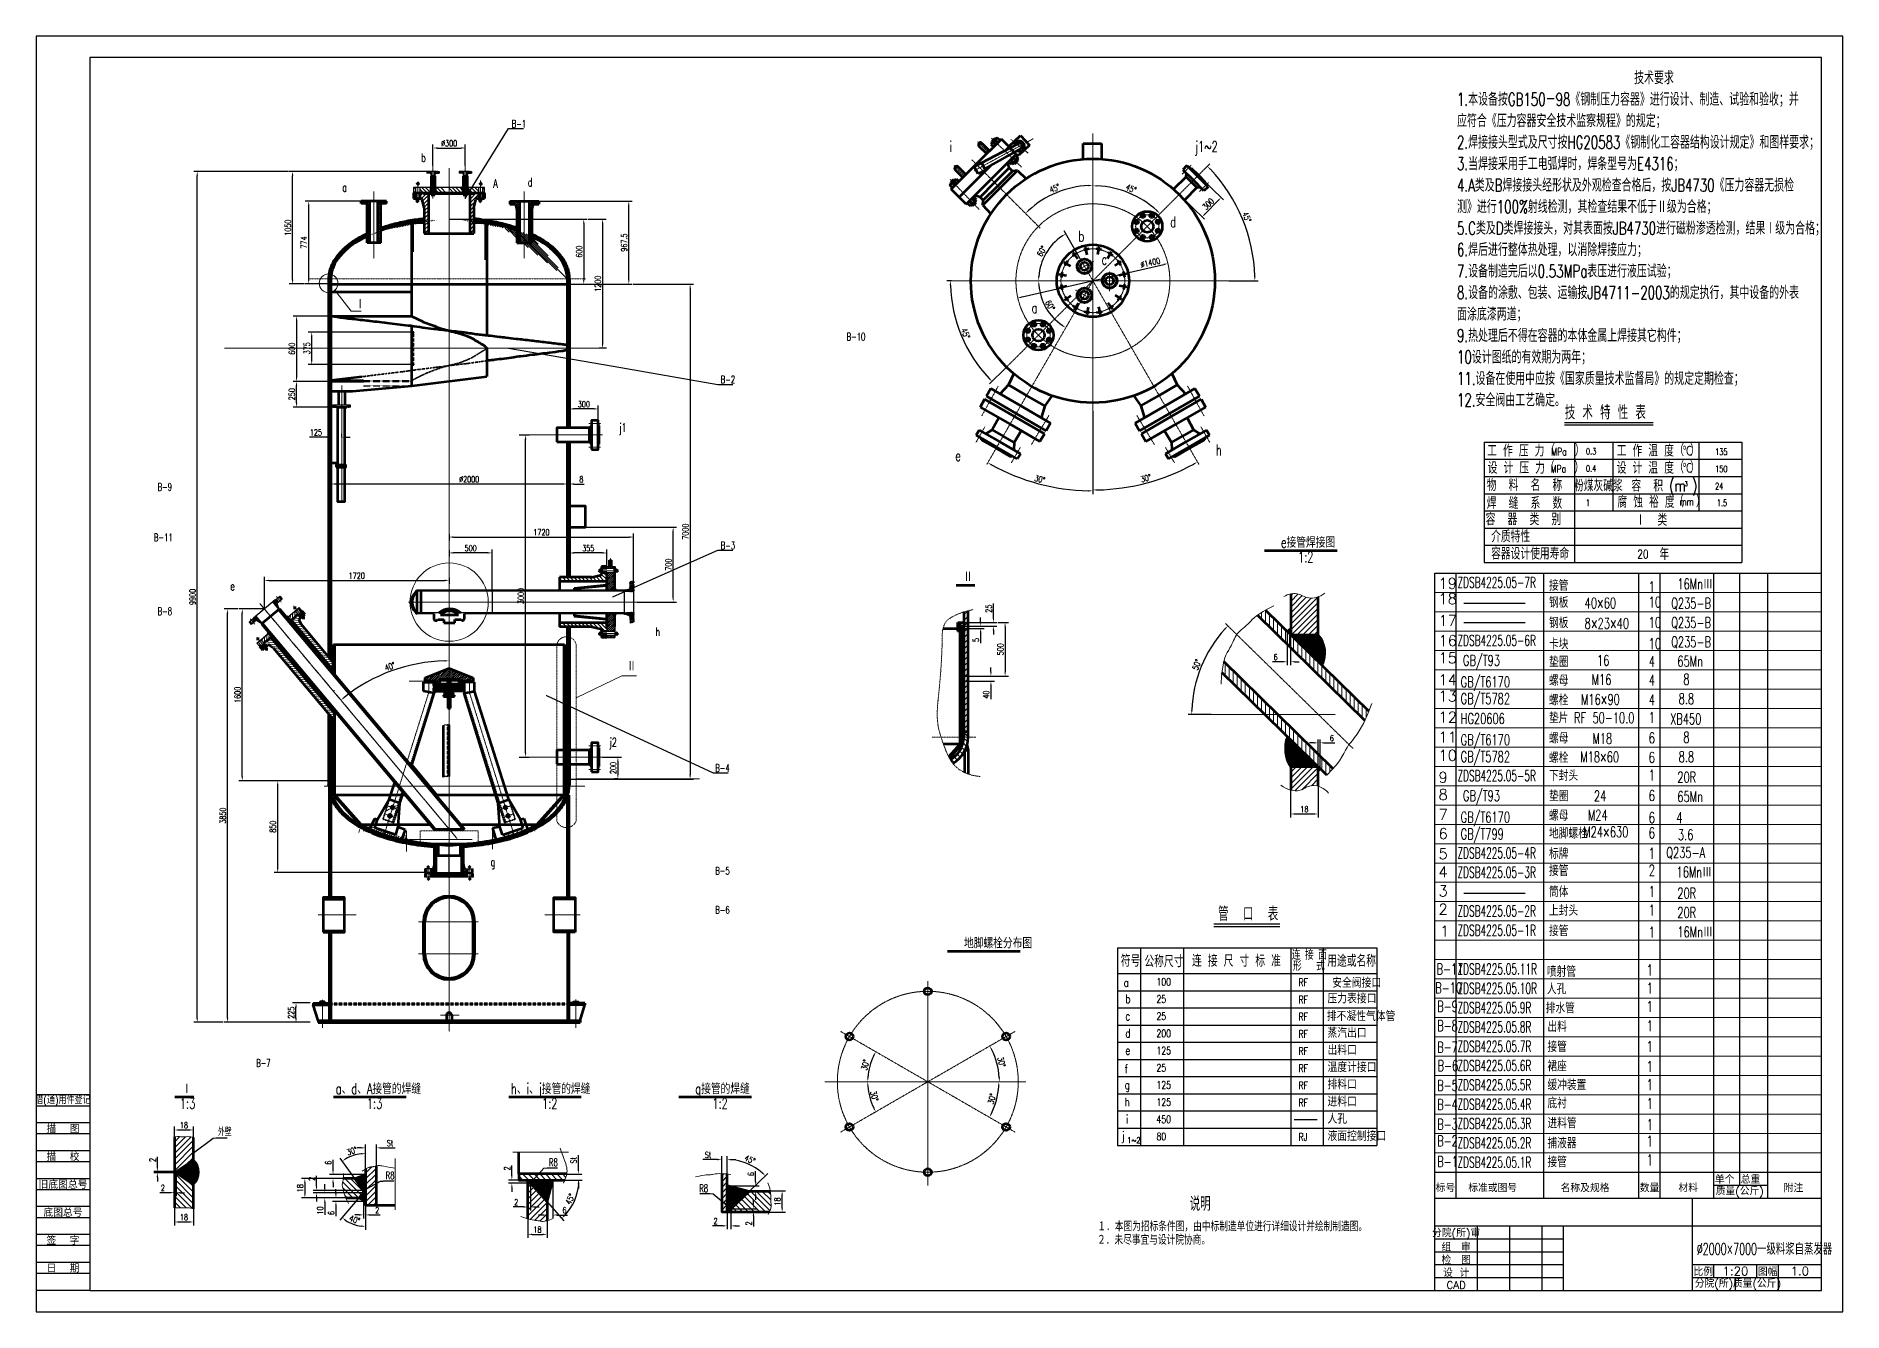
# Model space of a CAD drawing. Header units: millimetres. Extents: x -10 to 21015, y -2 to 14848.
import ezdxf
from ezdxf.enums import TextEntityAlignment as Align

# ---------------------------------------------------------------- set-up
doc = ezdxf.new("R2010")
doc.units = ezdxf.units.MM
doc.header["$LTSCALE"] = 5
for name, pattern in [('CENTER', [2, 1.25, -0.25, 0.25, -0.25]), ('DASHED', [0.75, 0.5, -0.25]), ('DIVIDE', [1.25, 0.5, -0.25, 0, -0.25, 0, -0.25]), ('HIDDEN', [0.375, 0.25, -0.125])]:
    doc.linetypes.add(name, pattern=pattern)
for name, color, linetype in [('1', 1, 'Continuous'), ('2', 2, 'DASHED'), ('3', 3, 'CENTER'), ('border', 7, 'Continuous'), ('dim', 7, 'Continuous'), ('yhdim', 1, 'Continuous'), ('yhsolid', 7, 'Continuous'), ('yhtext', 3, 'Continuous'), ('yhthin', 1, 'Continuous')]:
    doc.layers.add(name, color=color, linetype=linetype)
for name, color, linetype, lineweight in [('中心线', 4, 'CENTER', 18), ('双点划线', 6, 'DIVIDE', 18), ('实线', 7, 'Continuous', 53), ('文字', 3, 'Continuous', 30), ('细线', 1, 'Continuous', 18), ('虚线', 2, 'HIDDEN', 35)]:
    doc.layers.add(name, color=color, linetype=linetype, lineweight=lineweight)
doc.styles.add('hz', font='txt.shx', dxfattribs={"bigfont": 'hztxt.shx'})
doc.styles.add('HZKT', font='ROMANS', dxfattribs={"width": 0.75, "bigfont": 'HZKT'})
doc.styles.add('SIMPLEX', font='romans.shx', dxfattribs={"width": 0.75, "bigfont": 'hztxt.shx'})
doc.styles.get("Standard").update_dxf_attribs({"font": 'txt.shx', "width": 0.67, "bigfont": 'hztxt.shx'})
doc.dimstyles.get("Standard").update_dxf_attribs({"dimtxt": 0.18, "dimasz": 0.18, "dimexe": 0.18, "dimexo": 0.0625, "dimgap": 0.09, "dimtad": 0, "dimtih": 1, "dimtoh": 1, "dimdec": 4, "dimzin": 0, "dimdsep": 46, "dimtxsty": 'Standard', "dimcen": 0.09, "dimadec": 0, "dimazin": 0, "dimtfac": 1, "dimtdec": 4, "dimtofl": 0, "dimtmove": 0, "dimatfit": 3, "dimfxl": 0, "dimtolj": 1, "dimtzin": 0, "dimarcsym": 0})
pattern_1 = [(135, (92.55, -15245.38), (-33.14563, -33.14563), [])]
pattern_2 = [(45, (92.55, -15245.38), (-33.14563, 33.14563), [])]
pattern_3 = [(45, (92.5522, -15245.3785), (-3.314563, 3.314563), []), (135, (92.5522, -15245.3785), (-3.314563, -3.314563), [])]
pattern_4 = [(90, (92.55, -15245.38), (-46.875, 9e-15), [])]
pattern_5 = [(45, (0, 0), (-2.8284271, 2.8284271), [])]
pattern_6 = [(135, (-5071.198, 2312.122), (-16.572815, -16.572815), [])]
pattern_7 = [(45, (-5071.198, 2312.122), (-16.572815, 16.572815), [])]
pattern_8 = [(315, (-1116.198, 7166.426), (-8.838835, -8.838835), [])]
pattern_9 = [(350, (-6256.198, 4182.747), (2.713253, 15.387621), [])]
pattern_10 = [(45, (-5396.823, 2087.747), (-12.153398, 12.153398), [])]
pattern_11 = [(135, (-5396.823, 2087.747), (-12.153398, -12.153398), [])]
pattern_12 = [(135, (3655.677, 8232.7465), (-3.535534, -3.535534), [])]

msp = doc.modelspace()

# ---------------------------------------------------------------- texts
at = {"color": 7, "linetype": 'Continuous', "style": 'hz', "width": 0.790251}
msp.add_text('借(通)用件登记', height=87.5, dxfattribs=at).set_placement((302.49996, 2460.00004), align=Align.MIDDLE)
at = {"color": 7, "linetype": 'Continuous', "style": 'hz'}
for s, p in [('描  图', (302.49996, 2135.00004)), ('描  校', (302.49996, 1810.00004)), ('旧底图总号', (302.49996, 1485.00004)), ('底图总号', (302.49996, 1160.00004)), ('签  字', (302.49996, 835.00004)), ('日  期', (302.49996, 510.00004))]:
    msp.add_text(s, height=87.5, dxfattribs=at).set_placement(p, align=Align.MIDDLE)
at = {"layer": 'border', "color": 3, "linetype": 'Continuous'}
for s, p in [('1:20', (19764.99996, 472.50004)), ('1.0', (20514.32197, 472.50004))]:
    msp.add_text(s, height=100, dxfattribs=at).set_placement(p, align=Align.MIDDLE)
at = {"layer": 'yhdim', "style": 'HZKT', "width": 0.75}
msp.add_text('3', height=54.59287, dxfattribs=at).set_placement((19170.24778, 9610.19426))
at = {"layer": 'yhtext', "style": 'SIMPLEX', "width": 0.75}
for s, height, p in [('技 术 特 性 表', 162.5, (17778.90581, 10386.26195)), ('工 作 压 力', 137.5, (16876.27727, 9953.66072)), ('（   ）', 137.5, (17551.94201, 9959.96176)), ('工 作 温 度', 137.5, (18383.41795, 9953.66072)), ('（ ）', 137.5, (19052.9168, 9959.96176)), ('设 计 压 力', 137.5, (16881.92995, 9753.66072)), ('（   ）', 137.5, (17546.28925, 9759.96176)), ('MPa', 87.5, (17621.3164, 9966.2628)), ('0.3', 75, (18025.45489, 9977.71908)), ('设 计 温 度', 137.5, (18383.41795, 9753.66072)), ('（ ）', 137.5, (19052.9168, 9759.96176)), ('℃', 112.5, (19146.78469, 9966.2628)), ('135', 75, (19528.0514, 9971.83674)), ('物  料  名  称', 137.5, (16870.85842, 9552.02709)), ('MPa', 87.5, (17615.66364, 9766.2628)), ('粉煤灰碱浆', 137.5, (17886.55488, 9546.93225)), ('0.4', 75, (18025.45489, 9777.71908)), ('容  积 (m )', 137.5, (18554.14309, 9545.66842)), ('℃', 112.5, (19146.78469, 9766.2628)), ('150', 75, (19528.0514, 9771.83674)), ('焊  缝  系  数', 137.5, (16870.85842, 9344.09241)), ('腐 蚀 裕 度', 137.5, (18390.97992, 9356.69449)), ('（  ）', 137.5, (19050.34059, 9365.84462)), ('24', 75, (19528.0514, 9571.83674)), ('容  器  类  别', 137.5, (16858.44772, 9155.06085)), ('1', 75, (18024.21007, 9377.7196)), ('Ⅰ  类', 137.5, (18602.7905, 9148.30818)), ('mm', 87.5, (19112.54902, 9383.9103)), ('1.5', 75, (19547.50004, 9377.7196)), ('介质特性', 137.5, (16922.17001, 8955.06085)), ('容器设计使用寿命', 137.5, (16922.17001, 8755.06085)), ('20', 100, (18623.89797, 8768.34752)), ('年', 137.5, (18880.85124, 8748.30818)), ('管  口  表', 162.5, (13744.79351, 4549.45829)), ('连 接 面', 100, (14602.86902, 4098.14141)), ('符号', 137.5, (12612.70836, 4015.68127)), ('公称尺寸', 137.5, (12887.44854, 4009.52694)), ('连 接 尺 寸 标 准', 137.5, (13441.22158, 4015.68127)), ('形   式', 100, (14615.14939, 3968.86081)), ('用途或名称', 137.5, (15014.67923, 4014.39494)), ('a', 100, (12645.10916, 3780.63676)), ('100', 87.5, (13027.6858, 3795.07475)), ('RF', 87.5, (14680.89309, 3788.98037)), ('安全阀接口', 112.5, (15073.10756, 3770.76344)), ('b', 100, (12664.77459, 3590.90652)), ('25', 87.5, (13027.6858, 3595.07475)), ('RF', 87.5, (14680.89309, 3588.98037)), ('压力表接口', 112.5, (15017.69822, 3588.11576)), ('c', 100, (12664.77459, 3390.90652)), ('25', 87.5, (13027.6858, 3395.07475)), ('RF', 87.5, (14680.89309, 3388.98037)), ('排不凝性气体管', 112.5, (15009.77737, 3381.94767)), ('d', 100, (12664.77459, 3190.90652)), ('200', 87.5, (13027.6858, 3195.07475)), ('RF', 87.5, (14680.89309, 3188.98037)), ('蒸汽出口', 112.5, (15017.69822, 3188.11576)), ('e', 100, (12664.77459, 2990.90652)), ('125', 87.5, (13027.6858, 2995.07475)), ('RF', 87.5, (14680.89309, 2988.98037)), ('出料口', 112.5, (15017.69822, 2988.11576)), ('f', 100, (12657.28784, 2776.76253)), ('25', 87.5, (13027.6858, 2795.07475)), ('RF', 87.5, (14680.89309, 2788.98037)), ('温度计接口', 112.5, (15017.69822, 2788.11576)), ('g', 100, (12657.28784, 2590.90652)), ('125', 87.5, (13027.6858, 2595.07475)), ('RF', 87.5, (14680.89309, 2588.98037)), ('排料口', 112.5, (15017.69822, 2588.11576)), ('h', 100, (12657.28784, 2390.90652)), ('125', 87.5, (13027.6858, 2395.07475)), ('RF', 87.5, (14680.89309, 2388.98037)), ('进料口', 112.5, (15017.69822, 2388.11576)), ('i', 100, (12672.26148, 2190.90652)), ('450', 87.5, (13027.6858, 2195.07475)), ('液面控制接口', 112.5, (15017.69822, 1988.11576)), ('人孔', 112.5, (15017.69822, 2188.11576)), ('j', 100, (12622.5767, 1996.82471)), ('80', 87.5, (13027.6858, 1995.07475)), ('RJ', 87.5, (14680.89309, 1988.98037)), ('说明', 162.5, (13414.13796, 1173.86804)), ('２．未尽事宜与设计院协商。', 100, (12336.05118, 780.67322)), ('１．本图为招标条件图，由中标制造单位进行详细设计并绘制制造图。', 100, (12340.09867, 937.17231))]:
    msp.add_text(s, height=height, dxfattribs=at).set_placement(p)
at = {"layer": '中心线', "color": 3, "insert": (4057.11148, 1541.9569), "char_height": 87.5, "attachment_point": 7}
msp.add_mtext('\\A1;R8', dxfattribs=at)
at = {"layer": '双点划线', "color": 3, "linetype": 'Continuous', "style": 'hz'}
for s, p in [('标号', (16389.99996, 1447.50004)), ('标准或图号', (16939.99996, 1447.50004)), ('名称及规格', (18014.99996, 1447.50004)), ('数量', (18764.99996, 1447.50004)), ('材料', (19214.99996, 1447.50004)), ('单个', (19639.99996, 1547.50004)), ('总重', (19939.99996, 1547.50004)), ('附注', (20439.99996, 1447.50004)), ('质量(公斤)', (19814.99996, 1397.50004)), ('分院(所)审', (16514.99996, 910.00004)), ('检\u3000图', (16514.99996, 610.00004)), ('组\u3000审', (16514.99996, 760.00004)), ('设 计', (16514.99996, 460.00004)), ('比例', (19389.99996, 472.50004)), ('图幅', (20139.99996, 472.50004)), ('CAD', (16514.99996, 310.00004)), ('分院(所)', (19514.99996, 322.50004)), ('质量(公斤)', (20014.99996, 322.50004))]:
    msp.add_text(s, height=87.5, dxfattribs=at).set_placement(p, align=Align.MIDDLE)
at = {"layer": '实线', "color": 3, "insert": (7809.71761, 1392.80446), "char_height": 87.5, "attachment_point": 9}
msp.add_mtext('\\A1;R8', dxfattribs=at)
at = {"layer": '文字', "color": 7, "width": 0.67}
for s, p in [('B-1', (5524.24064, 13783.12363)), ('B-10', (9420.73602, 11305.07385)), ('B-2', (7956.43768, 10806.77878)), ('B-9', (1402.97741, 9556.07708)), ('B-11', (1359.95538, 8968.6)), ('B-3', (7956.43768, 8874.82061)), ('B-8', (1402.97741, 8108.87748)), ('B-4', (7892.89932, 6284.29828)), ('B-5', (7892.89932, 5088.19961)), ('B-6', (7892.89932, 4633.68209)), ('B-7', (2550.22922, 2850.24145))]:
    msp.add_text(s, height=87.5, dxfattribs=at).set_placement(p)
at = {"layer": '文字'}
for s, height, width, p in [('b', 100, 0.67, (4469.56108, 13383.0589)), ('i', 125, 0.67, (10618.36953, 13499.53859)), ('j1~2', 125, 0.67, (13475.33356, 13499.53859)), ('a', 100, 0.67, (3552.39731, 13036.52103)), ('A', 100, 0.67, (5309.65231, 13082.72603)), ('d', 100, 0.67, (5710.42979, 13098.12771)), ('d', 125, 0.67, (13186.30215, 12622.05904)), ('b', 125, 0.67, (12119.1094, 12455.44901)), ('c', 125, 0.67, (12388.23046, 12186.32796)), ('Ⅰ', 125, 0.67, (3704.2448, 11667.49051)), ('a', 125, 0.67, (11574.39634, 11622.39881)), ('j1', 100, 0.67, (6774.03139, 10241.11557)), ('h', 125, 0.67, (13719.89858, 9967.40578)), ('e', 125, 0.67, (10685.06907, 9900.76175)), ('e接管焊接图', 125, 0.67, (14476.68493, 8892.78433)), ('1:2', 125, 0.67, (14675.07493, 8721.78698)), ('e', 100, 0.67, (2249.8707, 8396.20061)), ('Ⅱ', 125, 0.67, (10776.99991, 8491.47292)), ('ZDSB4225.05-7R', 125, 0.61, (16530.46189, 8426.33903)), ('接管', 125, 0.67, (17595.28564, 8391.93554)), ('1', 125, 0.67, (18756.18516, 8375.02167)), ('16MnⅢ', 125, 0.67, (19089.26903, 8408.21349)), ('钢板', 125, 0.67, (17595.28564, 8193.92861)), ('40×60', 125, 0.67, (18010.20953, 8185.96892)), ('10', 125, 0.67, (18756.18516, 8196.45025)), ('Q235-B', 125, 0.67, (19016.86171, 8183.21349)), ('钢板', 125, 0.67, (17595.28564, 7957.0506)), ('8×23×40', 125, 0.67, (18010.20953, 7949.09091)), ('10', 125, 0.67, (18756.18516, 7959.57224)), ('Q235-B', 125, 0.67, (19016.86171, 7958.21349)), ('h', 100, 0.67, (7197.93064, 7864.84256)), ('ZDSB4225.05-6R', 125, 0.61, (16530.46189, 7751.33903)), ('卡块', 125, 0.67, (17595.28564, 7710.45484)), ('10', 125, 0.67, (18756.18516, 7712.97647)), ('Q235-B', 125, 0.67, (19016.86171, 7733.21349)), ('Ⅱ', 125, 0.67, (6862.27394, 7452.56841)), ('GB/T93', 125, 0.67, (16594.23041, 7517.94907)), ('垫圈', 125, 0.67, (17595.28564, 7502.73008)), ('16', 125, 0.67, (18154.69657, 7517.94907)), ('4', 125, 0.67, (18756.18516, 7505.25172)), ('65Mn', 125, 0.67, (19089.26903, 7508.21349)), ('GB/T6170', 125, 0.67, (16567.47956, 7268.4824)), ('螺母', 125, 0.67, (17595.28564, 7285.28757)), ('M16', 125, 0.67, (18092.27793, 7295.21094)), ('4', 125, 0.67, (18756.18516, 7287.80921)), ('8', 125, 0.67, (19159.1153, 7297.59493)), ('GB/T5782', 125, 0.67, (16567.47956, 7072.47281)), ('螺栓', 125, 0.67, (17595.28564, 7058.12739)), ('M16×90', 125, 0.67, (17967.44063, 7063.56335)), ('4', 125, 0.67, (18756.18516, 7060.64903)), ('8.8', 125, 0.67, (19104.8098, 7071.51019)), ('HG20606', 125, 0.67, (16567.47956, 6840.82522)), ('垫片', 125, 0.67, (17595.28564, 6850.40263)), ('RF 50-10.0', 125, 0.67, (17887.18809, 6849.73468)), ('1', 125, 0.67, (18756.18516, 6852.92427)), ('XB450', 125, 0.67, (19005.24952, 6836.38213)), ('GB/T6170', 125, 0.67, (16567.47956, 6593.4824)), ('螺母', 125, 0.67, (17595.28564, 6613.52454)), ('M18', 125, 0.67, (18101.19488, 6609.17755)), ('6', 125, 0.67, (18756.18516, 6616.04618)), ('8', 125, 0.67, (19159.1153, 6622.59493)), ('j2', 100, 0.67, (6660.83831, 6579.39021)), ('GB/T5782', 125, 0.67, (16567.47956, 6397.47281)), ('螺栓', 125, 0.67, (17595.28564, 6386.36428)), ('M18×60', 125, 0.67, (17958.52368, 6395.34896)), ('8.8', 125, 0.67, (19104.8098, 6396.51019)), ('下封头', 125, 0.67, (17595.28564, 6178.6396)), ('6', 125, 0.67, (18756.18516, 6388.88592)), ('ZDSB4225.05-5R', 125, 0.61, (16530.46189, 6176.33903)), ('1', 125, 0.67, (18756.18516, 6181.16124)), ('20R', 125, 0.67, (19089.26903, 6158.21349)), ('GB/T93', 125, 0.67, (16594.23041, 5942.94907)), ('垫圈', 125, 0.67, (17595.28564, 5941.76159)), ('24', 125, 0.67, (18119.02878, 5940.96316)), ('6', 125, 0.67, (18756.18516, 5944.28323)), ('65Mn', 125, 0.67, (19089.26903, 5933.21349)), ('GB/T6170', 125, 0.67, (16567.47956, 5693.4824)), ('螺母', 125, 0.67, (17595.28564, 5714.60141)), ('M24', 125, 0.67, (18047.69318, 5718.22503)), ('6', 125, 0.67, (18756.18516, 5687.96972)), ('4', 125, 0.67, (19077.65699, 5687.87171)), ('GB/T799', 125, 0.67, (16567.47956, 5497.47281)), ('地脚螺栓', 125, 0.67, (17595.28564, 5506.87665)), ('M24×630', 125, 0.67, (17994.19148, 5522.21551)), ('6', 125, 0.67, (18756.18516, 5509.39829)), ('3.6', 125, 0.67, (19095.75882, 5488.91714)), ('ZDSB4225.05-4R', 125, 0.61, (16530.46189, 5276.33903)), ('标牌', 125, 0.67, (17595.28564, 5269.99864)), ('1', 125, 0.67, (18756.18516, 5272.52028)), ('Q235-A', 125, 0.67, (18959.99501, 5280.91926)), ('g', 100, 0.67, (5278.8233, 5185.79802)), ('ZDSB4225.05-3R', 125, 0.61, (16530.46189, 5051.33903)), ('接管', 125, 0.67, (17595.28564, 5071.99164)), ('2', 125, 0.67, (18756.18516, 5074.51327)), ('16MnⅢ', 125, 0.67, (19080.21805, 5054.85837)), ('筒体', 125, 0.67, (17595.28564, 4825.39587)), ('1', 125, 0.67, (18756.18516, 4827.91751)), ('20R', 125, 0.67, (19089.26903, 4808.21349)), ('ZDSB4225.05-2R', 125, 0.61, (16530.46189, 4601.33903)), ('上封头', 125, 0.67, (17595.28564, 4607.95344)), ('1', 125, 0.67, (18756.18516, 4610.475)), ('20R', 125, 0.67, (19089.26903, 4583.21349)), ('ZDSB4225.05-1R', 125, 0.61, (16530.46189, 4376.33903)), ('接管', 125, 0.67, (17595.28564, 4371.07536)), ('1', 125, 0.67, (18756.18516, 4354.16149)), ('16MnⅢ', 125, 0.67, (19089.26903, 4358.21349)), ('地脚螺栓分布图', 125, 0.67, (10787.9065, 4228.51548)), ('B-11', 125, 0.67, (16286.24816, 3926.03567)), ('ZDSB4225.05.11R', 125, 0.61, (16530.46189, 3926.33903)), ('喷射管', 125, 0.67, (17570.50561, 3897.06115)), ('1', 125, 0.67, (18733.50863, 3914.4143)), ('B-10', 125, 0.67, (16271.38504, 3705.91468)), ('ZDSB4225.05.10R', 125, 0.61, (16530.46189, 3701.33903)), ('人孔', 125, 0.67, (17570.50561, 3694.3807)), ('1', 125, 0.67, (18733.50863, 3702.0627)), ('B-9', 125, 0.67, (16293.67973, 3491.29573)), ('ZDSB4225.05.9R', 125, 0.61, (16530.46189, 3476.33903)), ('排水管', 125, 0.67, (17556.98229, 3471.4322)), ('1', 125, 0.67, (18733.50863, 3489.71124)), ('B-8', 125, 0.67, (16293.67973, 3266.37734)), ('ZDSB4225.05.8R', 125, 0.61, (16530.46189, 3251.33903)), ('出料\u3000', 125, 0.67, (17577.26714, 3255.23971)), ('1', 125, 0.67, (18733.50863, 3263.84768)), ('接管', 125, 0.67, (17577.26714, 3022.6202)), ('B-7', 125, 0.67, (16293.67973, 3015.71086)), ('ZDSB4225.05.7R', 125, 0.61, (16530.46189, 3026.33903)), ('1', 125, 0.67, (18733.50863, 3024.47214)), ('B-6', 125, 0.67, (16298.83366, 2801.0919)), ('ZDSB4225.05.6R', 125, 0.61, (16530.46189, 2801.33903)), ('裙座', 125, 0.67, (17577.26714, 2796.75663)), ('1', 125, 0.67, (18733.50863, 2791.85256)), ('Ⅰ', 125, 0.67, (1686.05121, 2532.8606)), ('a、d、A接管的焊缝', 125, 0.67, (3476.77179, 2532.8606)), ('h、i、j接管的焊缝', 125, 0.67, (5515.6862, 2532.8606)), ('g接管的焊缝', 125, 0.67, (7660.90192, 2532.8606)), ('B-5', 125, 0.67, (16293.67973, 2571.02398)), ('ZDSB4225.05.5R', 125, 0.61, (16530.46189, 2576.33903)), ('缓冲装置', 125, 0.67, (17577.26714, 2577.64908)), ('1', 125, 0.67, (18733.50863, 2579.50095)), ('1:3', 125, 0.67, (1662.77339, 2361.86324)), ('1:3', 125, 0.67, (3838.91878, 2361.86324)), ('1:2', 125, 0.67, (5877.83319, 2361.86324)), ('1:2', 125, 0.67, (7859.29193, 2361.86324)), ('B-4', 125, 0.67, (16293.67973, 2348.68047)), ('ZDSB4225.05.4R', 125, 0.61, (16530.46189, 2351.33903)), ('底衬', 125, 0.67, (17577.26714, 2365.29755)), ('1', 125, 0.67, (18733.50863, 2360.39355)), ('B-3', 125, 0.67, (16293.67973, 2118.61255)), ('ZDSB4225.05.3R', 125, 0.61, (16530.46189, 2126.33903)), ('进料管', 125, 0.67, (17577.26714, 2132.67812)), ('1', 125, 0.67, (18733.50863, 2114.262)), ('1~2', 68.259816, 0.67, (12688.11133, 1961.46947)), ('B-2', 125, 0.67, (16293.67973, 1924.59216)), ('ZDSB4225.05.2R', 125, 0.61, (16530.46189, 1901.33903)), ('捕液器', 125, 0.67, (17577.26714, 1900.05853)), ('1', 125, 0.67, (18733.50863, 1922.17853)), ('B-1', 125, 0.67, (16293.67973, 1684.22496)), ('ZDSB4225.05.1R', 125, 0.61, (16530.46189, 1676.33903)), ('接管', 125, 0.67, (17577.26714, 1680.95091)), ('1', 125, 0.67, (18733.50863, 1703.07099)), ('%%C2000×7000一级料浆自蒸发器', 135, 0.6, (19315.10909, 662.70994))]:
    msp.add_text(s, height=height, dxfattribs=dict(at, width=width)).set_placement(p)
for s, p in [('19', (16309.67895, 8415.12094)), ('18', (16309.67895, 8236.54951)), ('17', (16309.67895, 7981.77477)), ('16', (16309.67895, 7748.28357)), ('15', (16309.67895, 7547.74423)), ('14', (16309.67895, 7292.28512)), ('13', (16309.67895, 7102.72966)), ('12', (16309.67895, 6858.2545)), ('11', (16309.67895, 6624.76337)), ('10', (16309.67895, 6413.24008)), ('9', (16309.67895, 6157.78089)), ('8', (16309.67895, 5957.24155)), ('7', (16309.67895, 5723.75035)), ('6', (16309.67895, 5501.2431)), ('5', (16309.67895, 5267.7519)), ('4', (16309.67895, 5056.22868)), ('3', (16309.67895, 4833.72136)), ('2', (16309.67895, 4622.19806)), ('1', (16328.30468, 4367.0234))]:
    msp.add_text(s, height=125, dxfattribs=at).set_placement(p)
at = {"layer": '文字', "insert": (16525.08496, 14437.39473), "char_height": 150, "width": 4039.3781168, "attachment_point": 1}
msp.add_mtext('                       技术要求\\P1.本设备按GB150－98《钢制压力容器》进行设计、制造、试验和验收；并应符合《压力容器安全技术监察规程》的规定；\\P2.焊接接头型式及尺寸按HG20583《钢制化工容器结构设计规定》和图样要求；\\P3.当焊接采用手工电弧焊时，焊条型号为E4316；\\P4.A类及B焊接接头经形状及外观检查合格后，按JB4730《压力容器无损检测》进行100%射线检测，其检查结果不低于Ⅱ级为合格；\\P5.C类及D类焊接接头，对其表面按JB4730进行磁粉渗透检测，结果Ⅰ级为合格；\\P6.焊后进行整体热处理，以消除焊接应力；\\P7.设备制造完后以0.53MPa表压进行液压试验；\\P8.设备的涂敷、包装、运输按JB4711-2003的规定执行，其中设备的外表面涂底漆两道；\\P9.热处理后不得在容器的本体金属上焊接其它构件；\\P10设计图纸的有效期为两年；\\P11.设备在使用中应按《国家质量技术监督局》的规定定期检查；\\P12.安全阀由工艺确定。', dxfattribs=at)
at = {"layer": '细线', "color": 3, "char_height": 87.5, "attachment_point": 7}
for s, insert in [('\\A1;外壁 ', (2106.0091, 2045.01698)), ('\\A1;R8', (5957.67259, 1695.17373))]:
    msp.add_mtext(s, dxfattribs=dict(at, insert=insert))

# ---------------------------------------------------------------- blocks, each defined once
blk = doc.blocks.new('*D38')
at = {"layer": 'DEFPOINTS', "color": 0}
for p in [(14909, 6134), (14589, 6079), (14909, 5793)]:
    blk.add_point(p, dxfattribs=at)
at = {"layer": '文字', "color": 1, "lineweight": -2}
for p, q in [((14909, 6134), (14909, 5753)), ((14589, 6079), (14589, 5753)), ((14639, 5793), (14859, 5793))]:
    blk.add_line(p, q, dxfattribs=at)
at = {"layer": '文字', "color": 1}
for points in [[(14639, 5801), (14639, 5785), (14589, 5793)], [(14859, 5801), (14859, 5785), (14909, 5793)]]:
    blk.add_solid(points, dxfattribs=at)
at = {"layer": '文字', "color": 3, "insert": (14749, 5848), "char_height": 70, "attachment_point": 5}
blk.add_mtext('\\A1;18', dxfattribs=at)
blk = doc.blocks.new('*D39')
at = {"layer": 'DEFPOINTS', "color": 0}
for p in [(10644, 12000), (12287, 12000), (13869, 12000), (11695, 11784), (11052, 9859)]:
    blk.add_point(p, dxfattribs=at)
at = {"layer": '文字', "color": 1, "lineweight": -2}
blk.add_arc((12287, 12000), 630, 184.5457, 235.4543, dxfattribs=at)
at = {"layer": '文字', "color": 1}
for points in [[(11651, 11949), (11667, 11950), (11657, 12000)], [(11934, 11488), (11925, 11473), (11972, 11454)]]:
    blk.add_solid(points, dxfattribs=at)
at = {"layer": '文字', "color": 3, "insert": (11789, 11712), "char_height": 70, "attachment_point": 5, "rotation": 300}
blk.add_mtext('\\A1;60°', dxfattribs=at)
blk = doc.blocks.new('*D40')
at = {"layer": 'DEFPOINTS', "color": 0}
for p in [(11803, 12406), (12140, 12256), (10644, 12000), (12287, 12000), (13869, 12000)]:
    blk.add_point(p, dxfattribs=at)
at = {"layer": '文字', "color": 1, "lineweight": -2}
blk.add_line((12140, 12256), (11952, 12581), dxfattribs=at)
blk.add_arc((12287, 12000), 632, 124.536, 175.464, dxfattribs=at)
at = {"layer": '文字', "color": 1}
for points in [[(11925, 12527), (11934, 12513), (11972, 12547)], [(11666, 12049), (11649, 12050), (11656, 12000)]]:
    blk.add_solid(points, dxfattribs=at)
at = {"layer": '文字', "color": 3, "insert": (11693, 12343), "char_height": 70, "attachment_point": 5, "rotation": 60}
blk.add_mtext('\\A1;60°', dxfattribs=at)
blk = doc.blocks.new('*D41')
at = {"layer": 'DEFPOINTS', "color": 0}
for p in [(13160, 12200), (11414, 11799)]:
    blk.add_point(p, dxfattribs=at)
at = {"layer": 'dim', "color": 1, "lineweight": -2}
blk.add_line((11463, 11811), (13112, 12189), dxfattribs=at)
at = {"layer": 'dim', "color": 1}
for points in [[(13110, 12197), (13113, 12181), (13160, 12200)], [(11461, 11819), (11465, 11802), (11414, 11799)]]:
    blk.add_solid(points, dxfattribs=at)
at = {"layer": 'dim', "color": 3, "insert": (12956, 12210), "char_height": 70, "attachment_point": 5, "rotation": 12.9273}
blk.add_mtext('\\A1;%%c1400', dxfattribs=at)
blk = doc.blocks.new('_Closed')
at = {"color": 0, "linetype": 'ByBlock', "lineweight": -2}
for p, q in [((-1, 0.17), (0, 0)), ((-1, 0.17), (-1, -0.17)), ((0, 0), (-1, -0.17)), ((0, 0), (-1, 0))]:
    blk.add_line(p, q, dxfattribs=at)
blk = doc.blocks.new('*D42')
at = {"layer": 'DEFPOINTS', "color": 0}
for p in [(12287, 13714), (13591, 13304), (12840, 12957), (11275, 10987), (12287, 10482)]:
    blk.add_point(p, dxfattribs=at)
at = {"layer": 'dim', "color": 1, "lineweight": -2}
blk.add_arc((12287, 12000), 1105, 47.592, 87.408, dxfattribs=at)
at = {"layer": 'dim', "color": 1}
for points in [[(12337, 13096), (12338, 13112), (12287, 13105)], [(13039, 12822), (13027, 12810), (13069, 12781)]]:
    blk.add_solid(points, dxfattribs=at)
at = {"layer": 'dim', "color": 3, "insert": (12731, 13072), "char_height": 70, "attachment_point": 5, "rotation": 337.5}
blk.add_mtext('\\A1;45°', dxfattribs=at)
blk = doc.blocks.new('*D43')
at = {"layer": 'DEFPOINTS', "color": 0}
for p in [(12287, 13714), (10878, 13409), (12000, 13071), (11675, 12612), (12287, 10482)]:
    blk.add_point(p, dxfattribs=at)
at = {"layer": 'dim', "color": 1, "lineweight": -2}
blk.add_arc((12287, 12000), 1109, 92.583, 132.417, dxfattribs=at)
at = {"layer": 'dim', "color": 1}
for points in [[(12237, 13116), (12238, 13099), (12287, 13109)], [(11545, 12813), (11533, 12825), (11503, 12784)]]:
    blk.add_solid(points, dxfattribs=at)
at = {"layer": 'dim', "color": 3, "insert": (11842, 13075), "char_height": 70, "attachment_point": 5, "rotation": 22.5}
blk.add_mtext('\\A1;45°', dxfattribs=at)
blk = doc.blocks.new('*D44')
at = {"layer": 'DEFPOINTS', "color": 0}
for p in [(13512, 13230), (13291, 13004), (13779, 12969)]:
    blk.add_point(p, dxfattribs=at)
at = {"layer": 'dim', "color": 1, "lineweight": -2}
for p, q in [((13512, 13230), (13808, 12941)), ((13291, 13004), (13587, 12715)), ((13593, 12778), (13744, 12933))]:
    blk.add_line(p, q, dxfattribs=at)
at = {"layer": 'dim', "color": 1}
for points in [[(13738, 12939), (13750, 12927), (13779, 12969)], [(13587, 12784), (13599, 12772), (13558, 12743)]]:
    blk.add_solid(points, dxfattribs=at)
at = {"layer": 'dim', "color": 3, "insert": (13630, 12894), "char_height": 70, "attachment_point": 5, "rotation": 45.6757}
blk.add_mtext('\\A1;300', dxfattribs=at)
blk = doc.blocks.new('*D45')
at = {"layer": 'DEFPOINTS', "color": 0}
for p in [(13591, 13304), (10644, 12000), (13869, 12000), (10686, 11571), (11275, 10987)]:
    blk.add_point(p, dxfattribs=at)
at = {"layer": '实线', "color": 1, "lineweight": -2}
for p, q in [((10644, 12000), (10589, 12000)), ((11275, 10987), (11086, 10799))]:
    blk.add_line(p, q, dxfattribs=at)
blk.add_arc((12287, 12000), 1658, 181.7276, 223.2724, dxfattribs=at)
at = {"layer": '实线', "color": 1}
for points in [[(10621, 11950), (10638, 11950), (10629, 12000)], [(11086, 10869), (11074, 10857), (11115, 10827)]]:
    blk.add_solid(points, dxfattribs=at)
at = {"layer": '实线', "color": 3, "insert": (10806, 11386), "char_height": 70, "attachment_point": 5, "rotation": 292.5}
blk.add_mtext('\\A1;45°', dxfattribs=at)
blk = doc.blocks.new('*D46')
at = {"layer": 'DEFPOINTS', "color": 0}
for p in [(12287, 13714), (12287, 12000), (12287, 10482), (13523, 9859), (12710, 9602)]:
    blk.add_point(p, dxfattribs=at)
at = {"layer": '实线', "color": 1, "lineweight": -2}
blk.add_line((12287, 10482), (12287, 9525), dxfattribs=at)
blk.add_arc((12287, 12000), 2435, 271.1767, 298.8233, dxfattribs=at)
at = {"layer": '实线', "color": 1}
for points in [[(13457, 9874), (13465, 9859), (13505, 9891)], [(12337, 9557), (12337, 9574), (12287, 9565)]]:
    blk.add_solid(points, dxfattribs=at)
at = {"layer": '实线', "color": 3, "insert": (12903, 9701), "char_height": 70, "attachment_point": 5, "rotation": 15}
blk.add_mtext('\\A1;30°', dxfattribs=at)
blk = doc.blocks.new('*D47')
at = {"layer": 'DEFPOINTS', "color": 0}
for p in [(12287, 13714), (12287, 12000), (12287, 10482), (11052, 9859), (11451, 9701)]:
    blk.add_point(p, dxfattribs=at)
at = {"layer": '实线', "color": 1, "lineweight": -2}
blk.add_line((12287, 10482), (12287, 9514), dxfattribs=at)
blk.add_arc((12287, 12000), 2446, 241.1713, 268.8287, dxfattribs=at)
at = {"layer": '实线', "color": 1}
for points in [[(11104, 9850), (11112, 9864), (11064, 9882)], [(12237, 9563), (12237, 9546), (12287, 9554)]]:
    blk.add_solid(points, dxfattribs=at)
at = {"layer": '实线', "color": 3, "insert": (11669, 9690), "char_height": 70, "attachment_point": 5, "rotation": 345}
blk.add_mtext('\\A1;30°', dxfattribs=at)
blk = doc.blocks.new('*D48')
at = {"layer": 'DEFPOINTS', "color": 0}
for p in [(13591, 13304), (14108, 12488), (10644, 12000), (13869, 12000), (11275, 10987)]:
    blk.add_point(p, dxfattribs=at)
at = {"layer": '实线', "color": 1, "lineweight": -2}
for p, q in [((13591, 13304), (13648, 13361)), ((13869, 12000), (14212, 12000))]:
    blk.add_line(p, q, dxfattribs=at)
blk.add_arc((12287, 12000), 1885, 1.52, 43.48, dxfattribs=at)
at = {"layer": '实线', "color": 1}
for points in [[(13649, 13291), (13661, 13302), (13620, 13332)], [(14180, 12050), (14163, 12050), (14172, 12000)]]:
    blk.add_solid(points, dxfattribs=at)
at = {"layer": '实线', "color": 3, "insert": (14079, 12742), "char_height": 70, "attachment_point": 5, "rotation": 292.5}
blk.add_mtext('\\A1;45°', dxfattribs=at)
blk = doc.blocks.new('*D6')
at = {"layer": 'DEFPOINTS', "color": 0}
for p in [(1865, 13273), (2925, 13273), (2168, 3368)]:
    blk.add_point(p, dxfattribs=at)
at = {"layer": '实线', "color": 1, "lineweight": -2}
for p, q in [((2925, 13273), (1825, 13273)), ((1865, 3418), (1865, 13223)), ((2168, 3368), (1825, 3368))]:
    blk.add_line(p, q, dxfattribs=at)
at = {"layer": '实线', "color": 1}
for points in [[(1856, 13223), (1873, 13223), (1865, 13273)], [(1856, 3418), (1873, 3418), (1865, 3368)]]:
    blk.add_solid(points, dxfattribs=at)
at = {"layer": '实线', "color": 3, "insert": (1810, 8320), "char_height": 70, "attachment_point": 5, "rotation": 90}
blk.add_mtext('\\A1;9900', dxfattribs=at)
blk = doc.blocks.new('*D49')
at = {"layer": 'DEFPOINTS', "color": 0}
for p in [(4796, 8540), (4796, 8512), (2646, 8180)]:
    blk.add_point(p, dxfattribs=at)
at = {"layer": '实线', "color": 1, "lineweight": -2}
for p, q in [((2646, 8180), (2646, 8552)), ((2696, 8512), (4746, 8512)), ((4796, 8540), (4796, 8472))]:
    blk.add_line(p, q, dxfattribs=at)
at = {"layer": '实线', "color": 1}
for points in [[(2696, 8520), (2696, 8503), (2646, 8512)], [(4746, 8520), (4746, 8503), (4796, 8512)]]:
    blk.add_solid(points, dxfattribs=at)
at = {"layer": '实线', "color": 3, "insert": (3721, 8567), "char_height": 70, "attachment_point": 5}
blk.add_mtext('\\A1;1720', dxfattribs=at)
blk = doc.blocks.new('*D50')
at = {"layer": 'DEFPOINTS', "color": 0}
for p in [(4796, 13310), (2594, 8242), (4344, 7524), (4796, 5618), (4796, 3260)]:
    blk.add_point(p, dxfattribs=at)
at = {"layer": '实线', "color": 1, "lineweight": -2}
blk.add_arc((4796, 5618), 1959, 91.4627, 128.5373, dxfattribs=at)
at = {"layer": '实线', "color": 1}
for points in [[(4746, 7584), (4746, 7567), (4796, 7576)], [(3581, 7143), (3570, 7156), (3537, 7118)]]:
    blk.add_solid(points, dxfattribs=at)
at = {"layer": '实线', "color": 3, "insert": (4107, 7510), "char_height": 70, "attachment_point": 5, "rotation": 20}
blk.add_mtext('\\A1;40°', dxfattribs=at)
blk = doc.blocks.new('*D51')
at = {"layer": 'DEFPOINTS', "color": 0}
for p in [(6581, 6454), (6760, 6202), (6760, 6202)]:
    blk.add_point(p, dxfattribs=at)
at = {"layer": '细线', "color": 1, "lineweight": -2}
for p, q in [((6581, 6454), (6800, 6454)), ((6760, 6404), (6760, 6252)), ((6760, 6202), (6720, 6202))]:
    blk.add_line(p, q, dxfattribs=at)
at = {"layer": '细线', "color": 1}
for points in [[(6752, 6404), (6768, 6404), (6760, 6454)], [(6752, 6252), (6768, 6252), (6760, 6202)]]:
    blk.add_solid(points, dxfattribs=at)
at = {"layer": '细线', "color": 3, "insert": (6705, 6328), "char_height": 70, "attachment_point": 5, "rotation": 90}
blk.add_mtext('\\A1;200', dxfattribs=at)
blk = doc.blocks.new('*D7')
at = {"layer": 'DEFPOINTS', "color": 0}
for p in [(2218, 8180), (2339, 8180), (3179, 3368)]:
    blk.add_point(p, dxfattribs=at)
at = {"layer": '细线', "color": 1, "lineweight": -2}
for p, q in [((2339, 8180), (2178, 8180)), ((2218, 3418), (2218, 8130)), ((3179, 3368), (2178, 3368))]:
    blk.add_line(p, q, dxfattribs=at)
at = {"layer": '细线', "color": 1}
for points in [[(2210, 8130), (2226, 8130), (2218, 8180)], [(2210, 3418), (2226, 3418), (2218, 3368)]]:
    blk.add_solid(points, dxfattribs=at)
at = {"layer": '细线', "color": 3, "insert": (2163, 5774), "char_height": 70, "attachment_point": 5, "rotation": 90}
blk.add_mtext('\\A1;3850', dxfattribs=at)
blk = doc.blocks.new('*D52')
at = {"layer": 'DEFPOINTS', "color": 0}
for p in [(2389, 8180), (2646, 8180), (2801, 6180)]:
    blk.add_point(p, dxfattribs=at)
at = {"layer": '细线', "color": 1, "lineweight": -2}
for p, q in [((2646, 8180), (2349, 8180)), ((2389, 6230), (2389, 8130)), ((2801, 6180), (2349, 6180))]:
    blk.add_line(p, q, dxfattribs=at)
at = {"layer": '细线', "color": 1}
for points in [[(2380, 8130), (2397, 8130), (2389, 8180)], [(2380, 6230), (2397, 6230), (2389, 6180)]]:
    blk.add_solid(points, dxfattribs=at)
at = {"layer": '细线', "color": 3, "insert": (2334, 7180), "char_height": 70, "attachment_point": 5, "rotation": 90}
blk.add_mtext('\\A1;1600', dxfattribs=at)
blk = doc.blocks.new('*D53')
at = {"layer": 'DEFPOINTS', "color": 0}
for p in [(2801, 6180), (3462, 6180), (4513, 5110)]:
    blk.add_point(p, dxfattribs=at)
at = {"layer": '细线', "color": 1, "lineweight": -2}
for p, q in [((3462, 6180), (2761, 6180)), ((2801, 5160), (2801, 6130)), ((4513, 5110), (2761, 5110))]:
    blk.add_line(p, q, dxfattribs=at)
at = {"layer": '细线', "color": 1}
for points in [[(2793, 6130), (2809, 6130), (2801, 6180)], [(2793, 5160), (2809, 5160), (2801, 5110)]]:
    blk.add_solid(points, dxfattribs=at)
at = {"layer": '细线', "color": 3, "insert": (2746, 5645), "char_height": 70, "attachment_point": 5, "rotation": 90}
blk.add_mtext('\\A1;850', dxfattribs=at)
blk = doc.blocks.new('*D54')
at = {"layer": 'DEFPOINTS', "color": 0}
for p in [(3014, 3593), (3179, 3593), (3179, 3368)]:
    blk.add_point(p, dxfattribs=at)
at = {"layer": '细线', "color": 1, "lineweight": -2}
for p, q in [((3179, 3593), (2974, 3593)), ((3179, 3368), (2974, 3368)), ((3014, 3418), (3014, 3543))]:
    blk.add_line(p, q, dxfattribs=at)
at = {"layer": '细线', "color": 1}
for points in [[(3006, 3543), (3023, 3543), (3014, 3593)], [(3006, 3418), (3023, 3418), (3014, 3368)]]:
    blk.add_solid(points, dxfattribs=at)
at = {"layer": '细线', "color": 3, "insert": (2959, 3480), "char_height": 70, "attachment_point": 5, "rotation": 90}
blk.add_mtext('\\A1;225', dxfattribs=at)
blk = doc.blocks.new('*D55')
at = {"layer": 'DEFPOINTS', "color": 0}
for p in [(5613, 10206), (5686, 10206), (5613, 6454)]:
    blk.add_point(p, dxfattribs=at)
at = {"layer": '细线', "color": 1, "lineweight": -2}
for p, q in [((5613, 10206), (5726, 10206)), ((5686, 6504), (5686, 10156)), ((5613, 6454), (5726, 6454))]:
    blk.add_line(p, q, dxfattribs=at)
at = {"layer": '细线', "color": 1}
for points in [[(5678, 10156), (5694, 10156), (5686, 10206)], [(5678, 6504), (5694, 6504), (5686, 6454)]]:
    blk.add_solid(points, dxfattribs=at)
at = {"layer": '细线', "color": 3, "insert": (5631, 8330), "char_height": 70, "attachment_point": 5, "rotation": 90}
blk.add_mtext('\\A1;3000', dxfattribs=at)
blk = doc.blocks.new('*D56')
at = {"layer": 'DEFPOINTS', "color": 0}
for p in [(6383, 9133), (7403, 9133), (6984, 8260)]:
    blk.add_point(p, dxfattribs=at)
at = {"layer": '细线', "color": 1, "lineweight": -2}
for p, q in [((6383, 9133), (7443, 9133)), ((7403, 8310), (7403, 9083)), ((6984, 8260), (7443, 8260))]:
    blk.add_line(p, q, dxfattribs=at)
at = {"layer": '细线', "color": 1}
for points in [[(7395, 9083), (7411, 9083), (7403, 9133)], [(7395, 8310), (7411, 8310), (7403, 8260)]]:
    blk.add_solid(points, dxfattribs=at)
at = {"layer": '细线', "color": 3, "insert": (7348, 8696), "char_height": 70, "attachment_point": 5, "rotation": 90}
blk.add_mtext('\\A1;700', dxfattribs=at)
blk = doc.blocks.new('*D57')
at = {"layer": 'DEFPOINTS', "color": 0}
for p in [(6198, 8864), (6198, 8831), (6632, 8672)]:
    blk.add_point(p, dxfattribs=at)
at = {"layer": '文字', "color": 1, "lineweight": -2}
for p, q in [((6198, 8864), (6198, 8791)), ((6582, 8831), (6248, 8831)), ((6632, 8672), (6632, 8871))]:
    blk.add_line(p, q, dxfattribs=at)
at = {"layer": '文字', "color": 1}
for points in [[(6248, 8840), (6248, 8823), (6198, 8831)], [(6582, 8840), (6582, 8823), (6632, 8831)]]:
    blk.add_solid(points, dxfattribs=at)
at = {"layer": '文字', "color": 3, "insert": (6415, 8886), "char_height": 70, "attachment_point": 5}
blk.add_mtext('\\A1;355', dxfattribs=at)
blk = doc.blocks.new('*D58')
at = {"layer": 'DEFPOINTS', "color": 0}
for p in [(4796, 9049), (6943, 9017), (6943, 8387)]:
    blk.add_point(p, dxfattribs=at)
at = {"layer": '文字', "color": 1, "lineweight": -2}
for p, q in [((4796, 9049), (4796, 8977)), ((6943, 8387), (6943, 9057)), ((4846, 9017), (6893, 9017))]:
    blk.add_line(p, q, dxfattribs=at)
at = {"layer": '文字', "color": 1}
for points in [[(4846, 9025), (4846, 9008), (4796, 9017)], [(6893, 9025), (6893, 9008), (6943, 9017)]]:
    blk.add_solid(points, dxfattribs=at)
at = {"layer": '文字', "color": 3, "insert": (5870, 9072), "char_height": 70, "attachment_point": 5}
blk.add_mtext('\\A1;1720', dxfattribs=at)
blk = doc.blocks.new('*D59')
at = {"layer": 'DEFPOINTS', "color": 0}
for p in [(4796, 8865), (4796, 8832), (5296, 8385)]:
    blk.add_point(p, dxfattribs=at)
at = {"layer": '文字', "color": 1, "lineweight": -2}
for p, q in [((4796, 8865), (4796, 8792)), ((5246, 8832), (4846, 8832)), ((5296, 8385), (5296, 8872))]:
    blk.add_line(p, q, dxfattribs=at)
at = {"layer": '文字', "color": 1}
for points in [[(4846, 8841), (4846, 8824), (4796, 8832)], [(5246, 8841), (5246, 8824), (5296, 8832)]]:
    blk.add_solid(points, dxfattribs=at)
at = {"layer": '文字', "color": 3, "insert": (5046, 8887), "char_height": 70, "attachment_point": 5}
blk.add_mtext('\\A1;500', dxfattribs=at)
blk = doc.blocks.new('*D8')
at = {"layer": 'DEFPOINTS', "color": 0}
for p in [(6937, 11960), (6198, 6199), (7601, 6199)]:
    blk.add_point(p, dxfattribs=at)
at = {"layer": '文字', "color": 1, "lineweight": -2}
for p, q in [((6937, 11960), (7641, 11960)), ((7601, 11910), (7601, 6249)), ((6198, 6199), (7641, 6199))]:
    blk.add_line(p, q, dxfattribs=at)
at = {"layer": '文字', "color": 1}
for points in [[(7592, 11910), (7609, 11910), (7601, 11960)], [(7592, 6249), (7609, 6249), (7601, 6199)]]:
    blk.add_solid(points, dxfattribs=at)
at = {"layer": '文字', "color": 3, "insert": (7546, 9080), "char_height": 70, "attachment_point": 5, "rotation": 90}
blk.add_mtext('\\A1;7000', dxfattribs=at)
blk = doc.blocks.new('*D60')
at = {"layer": 'DEFPOINTS', "color": 0}
for p in [(3421, 10180), (3421, 10180), (3546, 10180)]:
    blk.add_point(p, dxfattribs=at)
at = {"layer": '文字', "color": 1, "lineweight": -2}
for p, q in [((3371, 10180), (3171, 10180)), ((3421, 10180), (3421, 10220)), ((3546, 10180), (3546, 10220)), ((3596, 10180), (3646, 10180))]:
    blk.add_line(p, q, dxfattribs=at)
at = {"layer": '文字', "color": 1}
for points in [[(3371, 10188), (3371, 10171), (3421, 10180)], [(3596, 10188), (3596, 10171), (3546, 10180)]]:
    blk.add_solid(points, dxfattribs=at)
at = {"layer": '文字', "color": 3, "insert": (3246, 10235), "char_height": 70, "attachment_point": 5}
blk.add_mtext('\\A1;125', dxfattribs=at)
blk = doc.blocks.new('*D61')
at = {"layer": 'DEFPOINTS', "color": 0}
for p in [(3421, 9634), (3421, 9587), (6171, 9587)]:
    blk.add_point(p, dxfattribs=at)
at = {"layer": '文字', "color": 1, "lineweight": -2}
for p, q in [((3421, 9587), (3421, 9674)), ((6171, 9587), (6171, 9674)), ((6121, 9634), (3471, 9634))]:
    blk.add_line(p, q, dxfattribs=at)
at = {"layer": '文字', "color": 1}
for points in [[(3471, 9642), (3471, 9626), (3421, 9634)], [(6121, 9642), (6121, 9626), (6171, 9634)]]:
    blk.add_solid(points, dxfattribs=at)
at = {"layer": '文字', "color": 3, "insert": (5029, 9689), "char_height": 70, "attachment_point": 5}
blk.add_mtext('\\A1;∅2000', dxfattribs=at)
blk = doc.blocks.new('*D62')
at = {"layer": 'DEFPOINTS', "color": 0}
for p in [(6198, 10656), (6198, 10508), (6531, 10373)]:
    blk.add_point(p, dxfattribs=at)
at = {"layer": '文字', "color": 1, "lineweight": -2}
for p, q in [((6198, 10656), (6198, 10468)), ((6531, 10373), (6531, 10548)), ((6481, 10508), (6248, 10508))]:
    blk.add_line(p, q, dxfattribs=at)
at = {"layer": '文字', "color": 1}
for points in [[(6248, 10517), (6248, 10500), (6198, 10508)], [(6481, 10517), (6481, 10500), (6531, 10508)]]:
    blk.add_solid(points, dxfattribs=at)
at = {"layer": '文字', "color": 3, "insert": (6364, 10563), "char_height": 70, "attachment_point": 5}
blk.add_mtext('\\A1;300', dxfattribs=at)
blk = doc.blocks.new('*D63')
at = {"layer": 'DEFPOINTS', "color": 0}
for p in [(3021, 10829), (3021, 10829), (3443, 10529)]:
    blk.add_point(p, dxfattribs=at)
at = {"layer": '文字', "color": 1, "lineweight": -2}
for p, q in [((3021, 10829), (2981, 10829)), ((3021, 10579), (3021, 10779)), ((3443, 10529), (2981, 10529))]:
    blk.add_line(p, q, dxfattribs=at)
at = {"layer": '文字', "color": 1}
for points in [[(3012, 10779), (3029, 10779), (3021, 10829)], [(3012, 10579), (3029, 10579), (3021, 10529)]]:
    blk.add_solid(points, dxfattribs=at)
at = {"layer": '文字', "color": 3, "insert": (2966, 10679), "char_height": 70, "attachment_point": 5, "rotation": 90}
blk.add_mtext('\\A1;250', dxfattribs=at)
blk = doc.blocks.new('*D64')
at = {"layer": 'DEFPOINTS', "color": 0}
for p in [(3529, 11589), (3021, 10829), (3529, 10829)]:
    blk.add_point(p, dxfattribs=at)
at = {"layer": '文字', "color": 1, "lineweight": -2}
for p, q in [((3529, 11589), (2981, 11589)), ((3021, 11539), (3021, 10879)), ((3529, 10829), (2981, 10829))]:
    blk.add_line(p, q, dxfattribs=at)
at = {"layer": '文字', "color": 1}
for points in [[(3012, 11539), (3029, 11539), (3021, 11589)], [(3012, 10879), (3029, 10879), (3021, 10829)]]:
    blk.add_solid(points, dxfattribs=at)
at = {"layer": '文字', "color": 3, "insert": (2966, 11209), "char_height": 70, "attachment_point": 5, "rotation": 90}
blk.add_mtext('\\A1;600', dxfattribs=at)
blk = doc.blocks.new('*D65')
at = {"layer": 'DEFPOINTS', "color": 0}
for p in [(3197, 11401), (4352, 11401), (4352, 11026)]:
    blk.add_point(p, dxfattribs=at)
at = {"layer": '文字', "color": 1, "lineweight": -2}
for p, q in [((4352, 11401), (3157, 11401)), ((3197, 11076), (3197, 11351)), ((4352, 11026), (3157, 11026))]:
    blk.add_line(p, q, dxfattribs=at)
at = {"layer": '文字', "color": 1}
for points in [[(3188, 11351), (3205, 11351), (3197, 11401)], [(3188, 11076), (3205, 11076), (3197, 11026)]]:
    blk.add_solid(points, dxfattribs=at)
at = {"layer": '文字', "color": 3, "insert": (3142, 11214), "char_height": 70, "attachment_point": 5, "rotation": 90}
blk.add_mtext('\\A1;375', dxfattribs=at)
blk = doc.blocks.new('*D66')
at = {"layer": 'DEFPOINTS', "color": 0}
for p in [(6413, 12717), (6582, 11214), (6626, 11214)]:
    blk.add_point(p, dxfattribs=at)
at = {"layer": '文字', "color": 1, "lineweight": -2}
for p, q in [((6413, 12717), (6622, 12717)), ((6582, 12667), (6582, 11264)), ((6626, 11214), (6542, 11214))]:
    blk.add_line(p, q, dxfattribs=at)
at = {"layer": '文字', "color": 1}
for points in [[(6573, 12667), (6590, 12667), (6582, 12717)], [(6573, 11264), (6590, 11264), (6582, 11214)]]:
    blk.add_solid(points, dxfattribs=at)
at = {"layer": '文字', "color": 3, "insert": (6527, 11966), "char_height": 70, "attachment_point": 5, "rotation": 90}
blk.add_mtext('\\A1;1200', dxfattribs=at)
blk = doc.blocks.new('*D67')
at = {"layer": 'DEFPOINTS', "color": 0}
for p in [(5786, 12928), (6887, 12928), (6363, 11960)]:
    blk.add_point(p, dxfattribs=at)
at = {"layer": '实线', "color": 1, "lineweight": -2}
for p, q in [((5786, 12928), (6927, 12928)), ((6887, 12010), (6887, 12878)), ((6363, 11960), (6927, 11960))]:
    blk.add_line(p, q, dxfattribs=at)
at = {"layer": '实线', "color": 1}
for points in [[(6879, 12878), (6895, 12878), (6887, 12928)], [(6879, 12010), (6895, 12010), (6887, 11960)]]:
    blk.add_solid(points, dxfattribs=at)
at = {"layer": '实线', "color": 3, "insert": (6832, 12444), "char_height": 70, "attachment_point": 5, "rotation": 90}
blk.add_mtext('\\A1;967.5', dxfattribs=at)
blk = doc.blocks.new('*D68')
at = {"layer": 'DEFPOINTS', "color": 0}
for p in [(4796, 12717), (6043, 11960), (6363, 11960)]:
    blk.add_point(p, dxfattribs=at)
at = {"layer": '实线', "color": 1, "lineweight": -2}
for p, q in [((4796, 12717), (6403, 12717)), ((6363, 12667), (6363, 12010)), ((6043, 11960), (6403, 11960))]:
    blk.add_line(p, q, dxfattribs=at)
at = {"layer": '实线', "color": 1}
for points in [[(6354, 12667), (6371, 12667), (6363, 12717)], [(6354, 12010), (6371, 12010), (6363, 11960)]]:
    blk.add_solid(points, dxfattribs=at)
at = {"layer": '实线', "color": 3, "insert": (6308, 12339), "char_height": 70, "attachment_point": 5, "rotation": 90}
blk.add_mtext('\\A1;600', dxfattribs=at)
blk = doc.blocks.new('*D69')
at = {"layer": 'DEFPOINTS', "color": 0}
for p in [(2975, 13273), (4608, 13273), (3112, 11963)]:
    blk.add_point(p, dxfattribs=at)
at = {"layer": '实线', "color": 1, "lineweight": -2}
for p, q in [((4608, 13273), (2935, 13273)), ((2975, 12013), (2975, 13223)), ((3112, 11963), (2935, 11963))]:
    blk.add_line(p, q, dxfattribs=at)
at = {"layer": '实线', "color": 1}
for points in [[(2966, 13223), (2983, 13223), (2975, 13273)], [(2966, 12013), (2983, 12013), (2975, 11963)]]:
    blk.add_solid(points, dxfattribs=at)
at = {"layer": '实线', "color": 3, "insert": (2920, 12618), "char_height": 70, "attachment_point": 5, "rotation": 90}
blk.add_mtext('\\A1;1050', dxfattribs=at)
blk = doc.blocks.new('*D70')
at = {"layer": 'DEFPOINTS', "color": 0}
for p in [(3162, 12925), (3774, 12925), (3459, 11963)]:
    blk.add_point(p, dxfattribs=at)
at = {"layer": '实线', "color": 1, "lineweight": -2}
for p, q in [((3774, 12925), (3122, 12925)), ((3162, 12013), (3162, 12875)), ((3459, 11963), (3122, 11963))]:
    blk.add_line(p, q, dxfattribs=at)
at = {"layer": '实线', "color": 1}
for points in [[(3154, 12875), (3170, 12875), (3162, 12925)], [(3154, 12013), (3170, 12013), (3162, 11963)]]:
    blk.add_solid(points, dxfattribs=at)
at = {"layer": '实线', "color": 3, "insert": (3107, 12444), "char_height": 70, "attachment_point": 5, "rotation": 90}
blk.add_mtext('\\A1;774', dxfattribs=at)
blk = doc.blocks.new('*D71')
at = {"layer": 'DEFPOINTS', "color": 0}
for p in [(4983, 13545), (4608, 13342), (4983, 13342)]:
    blk.add_point(p, dxfattribs=at)
at = {"layer": '实线', "color": 1, "lineweight": -2}
for p, q in [((4608, 13342), (4608, 13585)), ((4658, 13545), (4933, 13545)), ((4983, 13342), (4983, 13585))]:
    blk.add_line(p, q, dxfattribs=at)
at = {"layer": '实线', "color": 1}
for points in [[(4658, 13554), (4658, 13537), (4608, 13545)], [(4933, 13554), (4933, 13537), (4983, 13545)]]:
    blk.add_solid(points, dxfattribs=at)
at = {"layer": '实线', "color": 3, "insert": (4796, 13600), "char_height": 70, "attachment_point": 5}
blk.add_mtext('\\A1;\\A1;∅300', dxfattribs=at)
blk = doc.blocks.new('*D72')
at = {"layer": 'DEFPOINTS', "color": 0}
for p in [(10786, 7397), (10786, 7338), (11101, 7338)]:
    blk.add_point(p, dxfattribs=at)
at = {"layer": '实线', "color": 1, "lineweight": -2}
for p, q in [((10786, 7397), (11141, 7397)), ((11101, 7447), (11101, 7497)), ((10786, 7338), (11141, 7338)), ((11101, 7288), (11101, 7128))]:
    blk.add_line(p, q, dxfattribs=at)
at = {"layer": '实线', "color": 1}
for points in [[(11093, 7447), (11109, 7447), (11101, 7397)], [(11093, 7288), (11109, 7288), (11101, 7338)]]:
    blk.add_solid(points, dxfattribs=at)
at = {"layer": '实线', "color": 3, "insert": (11046, 7183), "char_height": 70, "attachment_point": 5, "rotation": 90}
blk.add_mtext('\\A1;40', dxfattribs=at)
blk = doc.blocks.new('*D73')
at = {"layer": 'DEFPOINTS', "color": 0}
for p in [(11180, 8023), (10775, 7397), (11266, 7397)]:
    blk.add_point(p, dxfattribs=at)
at = {"layer": '实线', "color": 1, "lineweight": -2}
for p, q in [((11180, 8023), (11306, 8023)), ((11266, 7973), (11266, 7447)), ((10775, 7397), (11306, 7397))]:
    blk.add_line(p, q, dxfattribs=at)
at = {"layer": '实线', "color": 1}
for points in [[(11258, 7973), (11274, 7973), (11266, 8023)], [(11258, 7447), (11274, 7447), (11266, 7397)]]:
    blk.add_solid(points, dxfattribs=at)
at = {"layer": '实线', "color": 3, "insert": (11211, 7710), "char_height": 70, "attachment_point": 5, "rotation": 90}
blk.add_mtext('\\A1;500', dxfattribs=at)
blk = doc.blocks.new('*D74')
at = {"layer": 'DEFPOINTS', "color": 0}
for p in [(10717, 7954), (10763, 7981), (10981, 7954)]:
    blk.add_point(p, dxfattribs=at)
at = {"layer": '实线', "color": 1, "lineweight": -2}
for p, q in [((10981, 8031), (10981, 8081)), ((10717, 7954), (11021, 7954)), ((10763, 7981), (11021, 7981)), ((10981, 7904), (10981, 7782))]:
    blk.add_line(p, q, dxfattribs=at)
at = {"layer": '实线', "color": 1}
for points in [[(10973, 8031), (10990, 8031), (10981, 7981)], [(10973, 7904), (10990, 7904), (10981, 7954)]]:
    blk.add_solid(points, dxfattribs=at)
at = {"layer": '实线', "color": 3, "insert": (10926, 7818), "char_height": 70, "attachment_point": 5, "rotation": 90}
blk.add_mtext('\\A1;5', dxfattribs=at)
blk = doc.blocks.new('*D75')
at = {"layer": 'DEFPOINTS', "color": 0}
for p in [(10786, 8023), (11130, 8023), (10786, 7981)]:
    blk.add_point(p, dxfattribs=at)
at = {"layer": '实线', "color": 1, "lineweight": -2}
for p, q in [((11130, 8073), (11130, 8242)), ((10786, 8023), (11170, 8023)), ((10786, 7981), (11170, 7981)), ((11130, 7931), (11130, 7881))]:
    blk.add_line(p, q, dxfattribs=at)
at = {"layer": '实线', "color": 1}
for points in [[(11122, 8073), (11138, 8073), (11130, 8023)], [(11122, 7931), (11138, 7931), (11130, 7981)]]:
    blk.add_solid(points, dxfattribs=at)
at = {"layer": '实线', "color": 3, "insert": (11075, 8183), "char_height": 70, "attachment_point": 5, "rotation": 90}
blk.add_mtext('\\A1;25', dxfattribs=at)
blk = doc.blocks.new('*D76')
at = {"layer": 'DEFPOINTS', "color": 0}
for p in [(14932, 6621), (14909, 6340), (14932, 6318)]:
    blk.add_point(p, dxfattribs=at)
at = {"layer": '实线', "color": 1, "lineweight": -2}
for p, q in [((14859, 6621), (14809, 6621)), ((14909, 6340), (14909, 6661)), ((14932, 6318), (14932, 6661)), ((14982, 6621), (15103, 6621))]:
    blk.add_line(p, q, dxfattribs=at)
at = {"layer": '实线', "color": 1}
for points in [[(14859, 6629), (14859, 6612), (14909, 6621)], [(14982, 6629), (14982, 6612), (14932, 6621)]]:
    blk.add_solid(points, dxfattribs=at)
at = {"layer": '实线', "color": 3, "insert": (15068, 6676), "char_height": 70, "attachment_point": 5}
blk.add_mtext('\\A1;6', dxfattribs=at)
blk = doc.blocks.new('*D77')
at = {"layer": 'DEFPOINTS', "color": 0}
for p in [(14550, 7917), (14589, 7878), (14550, 7565)]:
    blk.add_point(p, dxfattribs=at)
at = {"layer": '实线', "color": 1, "lineweight": -2}
for p, q in [((14550, 7917), (14550, 7525)), ((14589, 7878), (14589, 7525)), ((14500, 7565), (14378, 7565)), ((14639, 7565), (14689, 7565))]:
    blk.add_line(p, q, dxfattribs=at)
at = {"layer": '实线', "color": 1}
for points in [[(14500, 7573), (14500, 7557), (14550, 7565)], [(14639, 7573), (14639, 7557), (14589, 7565)]]:
    blk.add_solid(points, dxfattribs=at)
at = {"layer": '实线', "color": 3, "insert": (14414, 7620), "char_height": 70, "attachment_point": 5}
blk.add_mtext('\\A1;6', dxfattribs=at)
blk = doc.blocks.new('*D78')
at = {"layer": 'DEFPOINTS', "color": 0}
for p in [(13865, 7976), (13630, 7680), (13662, 6952), (15111, 6952), (15315, 6556)]:
    blk.add_point(p, dxfattribs=at)
at = {"layer": '实线', "color": 1, "lineweight": -2}
for p, q in [((13865, 7976), (13830, 8011)), ((13662, 6952), (13398, 6952))]:
    blk.add_line(p, q, dxfattribs=at)
blk.add_arc((14910, 6952), 1472, 137.5225, 178.054, dxfattribs=at)
at = {"layer": '实线', "color": 1}
for points in [[(13818, 7952), (13830, 7941), (13858, 7983)], [(13447, 7002), (13430, 7002), (13438, 6952)]]:
    blk.add_solid(points, dxfattribs=at)
at = {"layer": '实线', "color": 3, "insert": (13496, 7530), "char_height": 70, "attachment_point": 5, "rotation": 67.7883}
blk.add_mtext('\\A1;50%%D', dxfattribs=at)
blk = doc.blocks.new('*D9')
at = {"layer": 'DEFPOINTS', "color": 0}
for p in [(9600, 3118), (9710, 2915), (9167, 2676), (11505, 2676), (11132, 2234)]:
    blk.add_point(p, dxfattribs=at)
at = {"layer": 'dim', "color": 1, "lineweight": -2}
blk.add_arc((10366, 2676), 699, 154.0997, 175.9003, dxfattribs=at)
at = {"layer": 'dim', "color": 1}
for points in [[(9730, 2985), (9745, 2977), (9761, 3025)], [(9678, 2726), (9661, 2726), (9667, 2676)]]:
    blk.add_solid(points, dxfattribs=at)
at = {"layer": 'dim', "color": 3, "insert": (9638, 2871), "char_height": 70, "attachment_point": 5, "rotation": 75}
blk.add_mtext('\\A1;30°', dxfattribs=at)
blk = doc.blocks.new('*D10')
at = {"layer": 'DEFPOINTS', "color": 0}
for p in [(11132, 3118), (9167, 2676), (9678, 2555), (11505, 2676), (9600, 2234)]:
    blk.add_point(p, dxfattribs=at)
at = {"layer": 'dim', "color": 1, "lineweight": -2}
blk.add_arc((10366, 2676), 699, 184.0978, 205.9022, dxfattribs=at)
at = {"layer": 'dim', "color": 1}
for points in [[(9661, 2626), (9677, 2626), (9667, 2676)], [(9745, 2374), (9730, 2367), (9761, 2326)]]:
    blk.add_solid(points, dxfattribs=at)
at = {"layer": 'dim', "color": 3, "insert": (9744, 2509), "char_height": 70, "attachment_point": 5, "rotation": 285}
blk.add_mtext('\\A1;30°', dxfattribs=at)
blk = doc.blocks.new('*D11')
at = {"layer": 'DEFPOINTS', "color": 0}
for p in [(11132, 3118), (11186, 2821), (9167, 2676), (11505, 2676), (9600, 2234)]:
    blk.add_point(p, dxfattribs=at)
at = {"layer": 'dim', "color": 1, "lineweight": -2}
blk.add_arc((10366, 2676), 833, 3.441, 26.559, dxfattribs=at)
at = {"layer": 'dim', "color": 1}
for points in [[(11104, 3044), (11118, 3052), (11087, 3092)], [(11206, 2726), (11189, 2726), (11199, 2676)]]:
    blk.add_solid(points, dxfattribs=at)
at = {"layer": 'dim', "color": 3, "insert": (11224, 2906), "char_height": 70, "attachment_point": 5, "rotation": 285}
blk.add_mtext('\\A1;30°', dxfattribs=at)
blk = doc.blocks.new('*D12')
at = {"layer": 'DEFPOINTS', "color": 0}
for p in [(9600, 3118), (9167, 2676), (11505, 2676), (11144, 2393), (11132, 2234)]:
    blk.add_point(p, dxfattribs=at)
at = {"layer": 'dim', "color": 1, "lineweight": -2}
blk.add_arc((10366, 2676), 827, 333.4642, 356.5358, dxfattribs=at)
at = {"layer": 'dim', "color": 1}
for points in [[(11184, 2626), (11200, 2626), (11193, 2676)], [(11114, 2303), (11099, 2310), (11083, 2262)]]:
    blk.add_solid(points, dxfattribs=at)
at = {"layer": 'dim', "color": 3, "insert": (11112, 2476), "char_height": 70, "attachment_point": 5, "rotation": 75}
blk.add_mtext('\\A1;30°', dxfattribs=at)
blk = doc.blocks.new('*D13')
at = {"layer": 'DEFPOINTS', "color": 0}
for p in [(8533, 1406), (8671, 1406), (8527, 1158)]:
    blk.add_point(p, dxfattribs=at)
at = {"layer": '实线', "color": 1, "lineweight": -2}
for p, q in [((8533, 1406), (8711, 1406)), ((8671, 1208), (8671, 1356)), ((8527, 1158), (8711, 1158))]:
    blk.add_line(p, q, dxfattribs=at)
at = {"layer": '实线', "color": 1}
for points in [[(8663, 1356), (8680, 1356), (8671, 1406)], [(8663, 1208), (8680, 1208), (8671, 1158)]]:
    blk.add_solid(points, dxfattribs=at)
at = {"layer": '实线', "color": 3, "insert": (8616, 1282), "char_height": 70, "attachment_point": 5, "rotation": 90}
blk.add_mtext('\\A1;18', dxfattribs=at)
blk = doc.blocks.new('*D14')
at = {"layer": 'DEFPOINTS', "color": 0}
for p in [(8032, 1164), (8075, 1164), (8032, 999)]:
    blk.add_point(p, dxfattribs=at)
at = {"layer": '实线', "color": 1, "lineweight": -2}
for p, q in [((8032, 1164), (8032, 959)), ((8075, 1164), (8075, 959)), ((7982, 999), (7861, 999)), ((8125, 999), (8175, 999))]:
    blk.add_line(p, q, dxfattribs=at)
at = {"layer": '实线', "color": 1}
for points in [[(7982, 1007), (7982, 990), (8032, 999)], [(8125, 1007), (8125, 990), (8075, 999)]]:
    blk.add_solid(points, dxfattribs=at)
at = {"layer": '实线', "color": 3, "insert": (7897, 1054), "char_height": 70, "attachment_point": 5}
blk.add_mtext('\\A1;2', dxfattribs=at)
blk = doc.blocks.new('*D15')
at = {"layer": 'DEFPOINTS', "color": 0}
for p in [(8075, 1196), (8075, 1164), (8337, 1164)]:
    blk.add_point(p, dxfattribs=at)
at = {"layer": '实线', "color": 1, "lineweight": -2}
for p, q in [((8337, 1246), (8337, 1296)), ((8075, 1196), (8377, 1196)), ((8075, 1164), (8377, 1164)), ((8337, 1114), (8337, 992))]:
    blk.add_line(p, q, dxfattribs=at)
at = {"layer": '实线', "color": 1}
for points in [[(8329, 1246), (8346, 1246), (8337, 1196)], [(8329, 1114), (8346, 1114), (8337, 1164)]]:
    blk.add_solid(points, dxfattribs=at)
at = {"layer": '实线', "color": 3, "insert": (8282, 1028), "char_height": 70, "attachment_point": 5, "rotation": 90}
blk.add_mtext('\\A1;2', dxfattribs=at)
blk = doc.blocks.new('*D16')
at = {"layer": 'DEFPOINTS', "color": 0}
for p in [(8032, 1465), (8321, 1400), (8363, 1465)]:
    blk.add_point(p, dxfattribs=at)
at = {"layer": '实线', "color": 1, "lineweight": -2}
for p, q in [((8363, 1515), (8363, 1636)), ((8032, 1465), (8403, 1465)), ((8321, 1400), (8403, 1400)), ((8363, 1350), (8363, 1300))]:
    blk.add_line(p, q, dxfattribs=at)
at = {"layer": '实线', "color": 1}
for points in [[(8355, 1515), (8372, 1515), (8363, 1465)], [(8355, 1350), (8372, 1350), (8363, 1400)]]:
    blk.add_solid(points, dxfattribs=at)
at = {"layer": '实线', "color": 3, "insert": (8308, 1601), "char_height": 70, "attachment_point": 5, "rotation": 90}
blk.add_mtext('\\A1;6', dxfattribs=at)
blk = doc.blocks.new('*D17')
at = {"layer": 'DEFPOINTS', "color": 0}
for p in [(7968, 1770), (7968, 1602), (8032, 1602)]:
    blk.add_point(p, dxfattribs=at)
at = {"layer": '实线', "color": 1, "lineweight": -2}
for p, q in [((7918, 1770), (7749, 1770)), ((7968, 1602), (7968, 1810)), ((8032, 1602), (8032, 1810)), ((8082, 1770), (8132, 1770))]:
    blk.add_line(p, q, dxfattribs=at)
at = {"layer": '实线', "color": 1}
for points in [[(7918, 1778), (7918, 1762), (7968, 1770)], [(8082, 1778), (8082, 1762), (8032, 1770)]]:
    blk.add_solid(points, dxfattribs=at)
at = {"layer": '实线', "color": 3, "insert": (7809, 1825), "char_height": 70, "attachment_point": 5}
blk.add_mtext('\\A1;St', dxfattribs=at)
blk = doc.blocks.new('*D18')
at = {"layer": 'DEFPOINTS', "color": 0}
for p in [(8348, 1683), (8032, 1602), (8289, 1400), (8032, 1164), (8075, 1196)]:
    blk.add_point(p, dxfattribs=at)
at = {"layer": '实线', "color": 1, "lineweight": -2}
for p, q in [((8032, 1602), (8032, 1810)), ((8289, 1400), (8506, 1607))]:
    blk.add_line(p, q, dxfattribs=at)
blk.add_arc((8032, 1156), 614, 48.3099, 85.334, dxfattribs=at)
at = {"layer": '实线', "color": 1}
for points in [[(8082, 1760), (8083, 1776), (8032, 1770)], [(8447, 1621), (8435, 1609), (8477, 1580)]]:
    blk.add_solid(points, dxfattribs=at)
at = {"layer": '实线', "color": 3, "insert": (8296, 1771), "char_height": 70, "attachment_point": 5, "rotation": 336.822}
blk.add_mtext('\\A1;45%%D', dxfattribs=at)
blk = doc.blocks.new('*D19')
at = {"layer": 'DEFPOINTS', "color": 0}
for p in [(6003, 1532), (5935, 1278), (6003, 1125)]:
    blk.add_point(p, dxfattribs=at)
at = {"layer": '细线', "color": 1, "lineweight": -2}
for p, q in [((6003, 1532), (6003, 1085)), ((5935, 1278), (5935, 1085)), ((5885, 1125), (5835, 1125)), ((6053, 1125), (6175, 1125))]:
    blk.add_line(p, q, dxfattribs=at)
at = {"layer": '细线', "color": 1}
for points in [[(5885, 1134), (5885, 1117), (5935, 1125)], [(6053, 1134), (6053, 1117), (6003, 1125)]]:
    blk.add_solid(points, dxfattribs=at)
at = {"layer": '细线', "color": 3, "insert": (6139, 1180), "char_height": 70, "attachment_point": 5}
blk.add_mtext('\\A1;6', dxfattribs=at)
blk = doc.blocks.new('*D20')
at = {"layer": 'DEFPOINTS', "color": 0}
for p in [(5712, 1081), (5935, 1059), (5935, 900)]:
    blk.add_point(p, dxfattribs=at)
at = {"layer": '细线', "color": 1, "lineweight": -2}
for p, q in [((5712, 1081), (5712, 860)), ((5935, 1059), (5935, 860)), ((5762, 900), (5885, 900))]:
    blk.add_line(p, q, dxfattribs=at)
at = {"layer": '细线', "color": 1}
for points in [[(5762, 908), (5762, 891), (5712, 900)], [(5885, 908), (5885, 891), (5935, 900)]]:
    blk.add_solid(points, dxfattribs=at)
at = {"layer": '细线', "color": 3, "insert": (5824, 955), "char_height": 70, "attachment_point": 5}
blk.add_mtext('\\A1;18', dxfattribs=at)
blk = doc.blocks.new('*D21')
at = {"layer": 'DEFPOINTS', "color": 0}
for p in [(5743, 1495), (5712, 1219), (5712, 1219)]:
    blk.add_point(p, dxfattribs=at)
at = {"layer": '细线', "color": 1, "lineweight": -2}
for p, q in [((5743, 1495), (5743, 1179)), ((5662, 1219), (5541, 1219)), ((5712, 1219), (5712, 1259)), ((5793, 1219), (5843, 1219))]:
    blk.add_line(p, q, dxfattribs=at)
at = {"layer": '细线', "color": 1}
for points in [[(5662, 1227), (5662, 1210), (5712, 1219)], [(5793, 1227), (5793, 1210), (5743, 1219)]]:
    blk.add_solid(points, dxfattribs=at)
at = {"layer": '细线', "color": 3, "insert": (5577, 1274), "char_height": 70, "attachment_point": 5}
blk.add_mtext('\\A1;2', dxfattribs=at)
blk = doc.blocks.new('*D22')
at = {"layer": 'DEFPOINTS', "color": 0}
for p in [(5526, 1532), (5608, 1532), (5712, 1495)]:
    blk.add_point(p, dxfattribs=at)
at = {"layer": '细线', "color": 1, "lineweight": -2}
for p, q in [((5526, 1582), (5526, 1703)), ((5608, 1532), (5486, 1532)), ((5712, 1495), (5486, 1495)), ((5526, 1445), (5526, 1395))]:
    blk.add_line(p, q, dxfattribs=at)
at = {"layer": '细线', "color": 1}
for points in [[(5518, 1582), (5534, 1582), (5526, 1532)], [(5518, 1445), (5534, 1445), (5526, 1495)]]:
    blk.add_solid(points, dxfattribs=at)
at = {"layer": '细线', "color": 3, "insert": (5471, 1668), "char_height": 70, "attachment_point": 5, "rotation": 90}
blk.add_mtext('\\A1;2', dxfattribs=at)
blk = doc.blocks.new('*D23')
at = {"layer": 'DEFPOINTS', "color": 0}
for p in [(6099, 1602), (6099, 1532), (6300, 1602)]:
    blk.add_point(p, dxfattribs=at)
at = {"layer": '细线', "color": 1, "lineweight": -2}
for p, q in [((6300, 1652), (6300, 1821)), ((6099, 1602), (6340, 1602)), ((6099, 1532), (6340, 1532)), ((6300, 1482), (6300, 1432))]:
    blk.add_line(p, q, dxfattribs=at)
at = {"layer": '细线', "color": 1}
for points in [[(6292, 1652), (6308, 1652), (6300, 1602)], [(6292, 1482), (6308, 1482), (6300, 1532)]]:
    blk.add_solid(points, dxfattribs=at)
at = {"layer": '细线', "color": 3, "insert": (6245, 1762), "char_height": 70, "attachment_point": 5, "rotation": 90}
blk.add_mtext('\\A1;St', dxfattribs=at)
blk = doc.blocks.new('*D24')
at = {"layer": 'DEFPOINTS', "color": 0}
for p in [(5608, 1532), (5743, 1495), (6142, 1532), (5935, 1278), (6214, 1213)]:
    blk.add_point(p, dxfattribs=at)
at = {"layer": '细线', "color": 1, "lineweight": -2}
for p, q in [((6142, 1532), (6346, 1532)), ((5935, 1278), (6132, 1056))]:
    blk.add_line(p, q, dxfattribs=at)
blk.add_arc((5711, 1532), 595, 316.2858, 355.1862, dxfattribs=at)
at = {"layer": '细线', "color": 1}
for points in [[(6296, 1482), (6312, 1482), (6306, 1532)], [(6147, 1114), (6135, 1126), (6105, 1086)]]:
    blk.add_solid(points, dxfattribs=at)
at = {"layer": '细线', "color": 3, "insert": (6204, 1310), "char_height": 70, "attachment_point": 5, "rotation": 65.736}
blk.add_mtext('\\A1;45%%D', dxfattribs=at)
blk = doc.blocks.new('*D25')
at = {"layer": 'DEFPOINTS', "color": 0}
for p in [(3950, 1907), (3823, 1598), (3950, 1655)]:
    blk.add_point(p, dxfattribs=at)
at = {"layer": '实线', "color": 1, "lineweight": -2}
for p, q in [((3773, 1907), (3723, 1907)), ((3823, 1598), (3823, 1947)), ((3950, 1655), (3950, 1947)), ((4000, 1907), (4168, 1907))]:
    blk.add_line(p, q, dxfattribs=at)
at = {"layer": '实线', "color": 1}
for points in [[(3773, 1915), (3773, 1898), (3823, 1907)], [(4000, 1915), (4000, 1898), (3950, 1907)]]:
    blk.add_solid(points, dxfattribs=at)
at = {"layer": '实线', "color": 3, "insert": (4109, 1962), "char_height": 70, "attachment_point": 5}
blk.add_mtext('\\A1;St', dxfattribs=at)
blk = doc.blocks.new('*D26')
at = {"layer": 'DEFPOINTS', "color": 0}
for p in [(3799, 1384), (3823, 1240), (3823, 1126)]:
    blk.add_point(p, dxfattribs=at)
at = {"layer": '中心线', "color": 1, "lineweight": -2}
for p, q in [((3799, 1384), (3799, 1086)), ((3749, 1126), (3699, 1126)), ((3823, 1240), (3823, 1086)), ((3873, 1126), (3995, 1126))]:
    blk.add_line(p, q, dxfattribs=at)
at = {"layer": '中心线', "color": 1}
for points in [[(3749, 1135), (3749, 1118), (3799, 1126)], [(3873, 1135), (3873, 1118), (3823, 1126)]]:
    blk.add_solid(points, dxfattribs=at)
at = {"layer": '中心线', "color": 3, "insert": (3959, 1181), "char_height": 70, "attachment_point": 5}
blk.add_mtext('\\A1;2', dxfattribs=at)
blk = doc.blocks.new('*D27')
at = {"layer": 'DEFPOINTS', "color": 0}
for p in [(3445, 1598), (3699, 1549), (3823, 1598)]:
    blk.add_point(p, dxfattribs=at)
at = {"layer": '实线', "color": 1, "lineweight": -2}
for p, q in [((3445, 1648), (3445, 1769)), ((3823, 1598), (3405, 1598)), ((3699, 1549), (3405, 1549)), ((3445, 1499), (3445, 1449))]:
    blk.add_line(p, q, dxfattribs=at)
at = {"layer": '实线', "color": 1}
for points in [[(3436, 1648), (3453, 1648), (3445, 1598)], [(3436, 1499), (3453, 1499), (3445, 1549)]]:
    blk.add_solid(points, dxfattribs=at)
at = {"layer": '实线', "color": 3, "insert": (3390, 1734), "char_height": 70, "attachment_point": 5, "rotation": 90}
blk.add_mtext('\\A1;6', dxfattribs=at)
blk = doc.blocks.new('*D28')
at = {"layer": 'DEFPOINTS', "color": 0}
for p in [(3479, 1284), (3747, 1324), (3823, 1284)]:
    blk.add_point(p, dxfattribs=at)
at = {"layer": '实线', "color": 1, "lineweight": -2}
for p, q in [((3747, 1324), (3439, 1324)), ((3823, 1284), (3439, 1284)), ((3479, 1374), (3479, 1424)), ((3479, 1234), (3479, 1113))]:
    blk.add_line(p, q, dxfattribs=at)
at = {"layer": '实线', "color": 1}
for points in [[(3470, 1374), (3487, 1374), (3479, 1324)], [(3470, 1234), (3487, 1234), (3479, 1284)]]:
    blk.add_solid(points, dxfattribs=at)
at = {"layer": '实线', "color": 3, "insert": (3424, 1148), "char_height": 70, "attachment_point": 5, "rotation": 90}
blk.add_mtext('\\A1;6', dxfattribs=at)
blk = doc.blocks.new('*D29')
at = {"layer": 'DEFPOINTS', "color": 0}
for p in [(3349, 1324), (3349, 1324), (3361, 1384)]:
    blk.add_point(p, dxfattribs=at)
at = {"layer": '实线', "color": 1, "lineweight": -2}
for p, q in [((3349, 1434), (3349, 1484)), ((3361, 1384), (3309, 1384)), ((3349, 1324), (3309, 1324)), ((3349, 1274), (3349, 1129))]:
    blk.add_line(p, q, dxfattribs=at)
at = {"layer": '实线', "color": 1}
for points in [[(3341, 1434), (3357, 1434), (3349, 1384)], [(3341, 1274), (3357, 1274), (3349, 1324)]]:
    blk.add_solid(points, dxfattribs=at)
at = {"layer": '实线', "color": 3, "insert": (3294, 1177), "char_height": 70, "attachment_point": 5, "rotation": 90}
blk.add_mtext('\\A1;10', dxfattribs=at)
blk = doc.blocks.new('*D30')
at = {"layer": 'DEFPOINTS', "color": 0}
for p in [(3253, 1410), (3799, 1410), (3799, 1384)]:
    blk.add_point(p, dxfattribs=at)
at = {"layer": '实线', "color": 1, "lineweight": -2}
for p, q in [((3253, 1460), (3253, 1582)), ((3799, 1410), (3213, 1410)), ((3799, 1384), (3213, 1384)), ((3253, 1334), (3253, 1284))]:
    blk.add_line(p, q, dxfattribs=at)
at = {"layer": '实线', "color": 1}
for points in [[(3245, 1460), (3261, 1460), (3253, 1410)], [(3245, 1334), (3261, 1334), (3253, 1384)]]:
    blk.add_solid(points, dxfattribs=at)
at = {"layer": '实线', "color": 3, "insert": (3198, 1546), "char_height": 70, "attachment_point": 5, "rotation": 90}
blk.add_mtext('\\A1;2', dxfattribs=at)
blk = doc.blocks.new('*D31')
at = {"layer": 'DEFPOINTS', "color": 0}
for p in [(3631, 1549), (3117, 1324), (3631, 1324)]:
    blk.add_point(p, dxfattribs=at)
at = {"layer": '实线', "color": 1, "lineweight": -2}
for p, q in [((3631, 1549), (3077, 1549)), ((3117, 1499), (3117, 1374)), ((3631, 1324), (3077, 1324))]:
    blk.add_line(p, q, dxfattribs=at)
at = {"layer": '实线', "color": 1}
for points in [[(3109, 1499), (3126, 1499), (3117, 1549)], [(3109, 1374), (3126, 1374), (3117, 1324)]]:
    blk.add_solid(points, dxfattribs=at)
at = {"layer": '实线', "color": 3, "insert": (3062, 1437), "char_height": 70, "attachment_point": 5, "rotation": 90}
blk.add_mtext('\\A1;18', dxfattribs=at)
blk = doc.blocks.new('*D32')
at = {"layer": 'DEFPOINTS', "color": 0}
for p in [(3727, 1830), (3699, 1549), (3823, 1660), (3799, 1410), (3823, 1240)]:
    blk.add_point(p, dxfattribs=at)
at = {"layer": '实线', "color": 1, "lineweight": -2}
for p, q in [((3699, 1549), (3528, 1785)), ((3823, 1660), (3823, 1880))]:
    blk.add_line(p, q, dxfattribs=at)
blk.add_arc((3823, 1376), 464, 96.1713, 119.6324, dxfattribs=at)
at = {"layer": '实线', "color": 1}
for points in [[(3598, 1773), (3589, 1787), (3552, 1753)], [(3773, 1846), (3774, 1829), (3823, 1840)]]:
    blk.add_solid(points, dxfattribs=at)
at = {"layer": '实线', "color": 3, "insert": (3664, 1870), "char_height": 70, "attachment_point": 5, "rotation": 17.9019}
blk.add_mtext('\\A1;30%%D', dxfattribs=at)
blk = doc.blocks.new('*D33')
at = {"layer": 'DEFPOINTS', "color": 0}
for p in [(3823, 1660), (3747, 1324), (3799, 1384), (3823, 1240), (3633, 1039)]:
    blk.add_point(p, dxfattribs=at)
at = {"layer": '实线', "color": 1, "lineweight": -2}
for p, q in [((3747, 1324), (3525, 1064)), ((3823, 1240), (3823, 953))]:
    blk.add_line(p, q, dxfattribs=at)
blk.add_arc((3823, 1413), 420, 236.3043, 263.1693, dxfattribs=at)
at = {"layer": '实线', "color": 1}
for points in [[(3586, 1057), (3596, 1070), (3551, 1094)], [(3774, 1005), (3773, 988), (3823, 993)]]:
    blk.add_solid(points, dxfattribs=at)
at = {"layer": '实线', "color": 3, "insert": (3697, 1071), "char_height": 70, "attachment_point": 5, "rotation": 339.7368}
blk.add_mtext('\\A1;40%%D', dxfattribs=at)
blk = doc.blocks.new('*D34')
at = {"layer": 'DEFPOINTS', "color": 0}
for p in [(1821, 2115), (1599, 2035), (1821, 2027)]:
    blk.add_point(p, dxfattribs=at)
at = {"layer": '细线', "color": 1, "lineweight": -2}
for p, q in [((1599, 2035), (1599, 2155)), ((1649, 2115), (1771, 2115)), ((1821, 2027), (1821, 2155))]:
    blk.add_line(p, q, dxfattribs=at)
at = {"layer": '细线', "color": 1}
for points in [[(1649, 2123), (1649, 2107), (1599, 2115)], [(1771, 2123), (1771, 2107), (1821, 2115)]]:
    blk.add_solid(points, dxfattribs=at)
at = {"layer": '细线', "color": 3, "insert": (1710, 2170), "char_height": 70, "attachment_point": 5}
blk.add_mtext('\\A1;18', dxfattribs=at)
blk = doc.blocks.new('*D35')
at = {"layer": 'DEFPOINTS', "color": 0}
for p in [(1599, 1207), (1821, 1198), (1821, 1044)]:
    blk.add_point(p, dxfattribs=at)
at = {"layer": '细线', "color": 1, "lineweight": -2}
for p, q in [((1599, 1207), (1599, 1004)), ((1821, 1198), (1821, 1004)), ((1649, 1044), (1771, 1044))]:
    blk.add_line(p, q, dxfattribs=at)
at = {"layer": '细线', "color": 1}
for points in [[(1649, 1052), (1649, 1036), (1599, 1044)], [(1771, 1052), (1771, 1036), (1821, 1044)]]:
    blk.add_solid(points, dxfattribs=at)
at = {"layer": '细线', "color": 3, "insert": (1710, 1099), "char_height": 70, "attachment_point": 5}
blk.add_mtext('\\A1;18', dxfattribs=at)
blk = doc.blocks.new('*D36')
at = {"layer": 'DEFPOINTS', "color": 0}
for p in [(1401, 1631), (1599, 1631), (1599, 1617)]:
    blk.add_point(p, dxfattribs=at)
at = {"layer": '细线', "color": 1, "lineweight": -2}
for p, q in [((1401, 1681), (1401, 1802)), ((1599, 1631), (1361, 1631)), ((1599, 1617), (1361, 1617)), ((1401, 1567), (1401, 1517))]:
    blk.add_line(p, q, dxfattribs=at)
at = {"layer": '细线', "color": 1}
for points in [[(1392, 1681), (1409, 1681), (1401, 1631)], [(1392, 1567), (1409, 1567), (1401, 1617)]]:
    blk.add_solid(points, dxfattribs=at)
at = {"layer": '细线', "color": 3, "insert": (1346, 1766), "char_height": 70, "attachment_point": 5, "rotation": 90}
blk.add_mtext('\\A1;2', dxfattribs=at)
blk = doc.blocks.new('*D37')
at = {"layer": 'DEFPOINTS', "color": 0}
for p in [(1599, 1617), (1618, 1617), (1599, 1385)]:
    blk.add_point(p, dxfattribs=at)
at = {"layer": '细线', "color": 1, "lineweight": -2}
for p, q in [((1599, 1617), (1599, 1345)), ((1618, 1617), (1618, 1345)), ((1549, 1385), (1428, 1385)), ((1668, 1385), (1718, 1385))]:
    blk.add_line(p, q, dxfattribs=at)
at = {"layer": '细线', "color": 1}
for points in [[(1549, 1393), (1549, 1377), (1599, 1385)], [(1668, 1393), (1668, 1377), (1618, 1385)]]:
    blk.add_solid(points, dxfattribs=at)
at = {"layer": '细线', "color": 3, "insert": (1464, 1440), "char_height": 70, "attachment_point": 5}
blk.add_mtext('\\A1;2', dxfattribs=at)
blk = doc.blocks.new('*U4')
at = {"layer": '实线', "linetype": 'Continuous'}
h = blk.add_hatch(dxfattribs=at)
h.set_pattern_fill('U', color=1, scale=4, angle=45, style=0, pattern_type=0)
h.set_pattern_definition(pattern_5)
h.paths.add_polyline_path([(4738, 1562), (4738, 1530), (4725, 1530), (4725, 1562)])
h.paths.add_polyline_path([(4811, 1616), (4811, 1528), (4780, 1528), (4780, 1530), (4768, 1530), (4768, 1562), (4791, 1562), (4803, 1600), (4803, 1616)])
h.paths.add_polyline_path([(5035, 1562), (5022, 1600), (5022, 1616), (5014, 1616), (5014, 1528), (5046, 1528), (5046, 1530), (5058, 1530), (5058, 1562)])
h.paths.add_polyline_path([(5100, 1530), (5100, 1562), (5088, 1562), (5088, 1530)])
blk = doc.blocks.new('*U5')
at = {"layer": '实线', "linetype": 'Continuous'}
h = blk.add_hatch(dxfattribs=at)
h.set_pattern_fill('U', color=1, scale=4, angle=45, style=0, pattern_type=0)
h.set_pattern_definition(pattern_5)
h.paths.add_polyline_path([(4925, 1481), (4925, 1449), (4913, 1449), (4913, 1481)])
h.paths.add_polyline_path([(4999, 1535), (4999, 1447), (4967, 1447), (4967, 1449), (4955, 1449), (4955, 1481), (4978, 1481), (4991, 1519), (4991, 1535)])
h.paths.add_polyline_path([(5222, 1481), (5210, 1519), (5210, 1535), (5202, 1535), (5202, 1447), (5233, 1447), (5233, 1449), (5245, 1449), (5245, 1481)])
h.paths.add_polyline_path([(5288, 1449), (5288, 1481), (5275, 1481), (5275, 1449)])
blk = doc.blocks.new('*U2')
at = {"layer": '细线', "linetype": 'Continuous'}
h = blk.add_hatch(dxfattribs=at)
h.set_pattern_fill('U', color=1, scale=4, angle=45, style=0, pattern_type=0)
h.set_pattern_definition(pattern_5)
h.paths.add_polyline_path([(9665, 3723), (9665, 3691), (9653, 3691), (9653, 3723)])
h.paths.add_polyline_path([(9739, 3777), (9739, 3689), (9707, 3689), (9707, 3691), (9695, 3691), (9695, 3723), (9718, 3723), (9731, 3761), (9731, 3777)])
h.paths.add_polyline_path([(9962, 3723), (9950, 3761), (9950, 3777), (9942, 3777), (9942, 3689), (9973, 3689), (9973, 3691), (9985, 3691), (9985, 3723)])
h.paths.add_polyline_path([(10028, 3691), (10028, 3723), (10015, 3723), (10015, 3691)])
blk = doc.blocks.new('*U1')
at = {"layer": '中心线', "linetype": 'Continuous'}
h = blk.add_hatch(dxfattribs=at)
h.set_pattern_fill('U', color=1, scale=4, angle=45, style=0, pattern_type=0)
h.set_pattern_definition(pattern_5)
h.paths.add_polyline_path([(1191, 3976), (1183, 3976), (1183, 3962), (1191, 3962)])
h.paths.add_polyline_path([(1218, 3976), (1205, 3976), (1205, 3962), (1208, 3962), (1208, 3960), (1227, 3960), (1227, 4000), (1224, 4000), (1224, 3994)])
h.paths.add_polyline_path([(1264, 3976), (1257, 3994), (1257, 4000), (1254, 4000), (1254, 3960), (1273, 3960), (1273, 3962), (1276, 3962), (1276, 3976)])
h.paths.add_polyline_path([(1290, 3976), (1298, 3976), (1298, 3962), (1290, 3962)])
blk = doc.blocks.new('*D147')
at = {"layer": 'DEFPOINTS', "color": 0, "ltscale": 0.1}
for p in [(6171, 9576), (6198, 9634), (6198, 9576)]:
    blk.add_point(p, dxfattribs=at)
at = {"layer": '文字', "color": 1, "lineweight": -2, "ltscale": 0.1}
for p, q in [((6171, 9576), (6171, 9674)), ((6198, 9576), (6198, 9674)), ((6121, 9634), (6071, 9634)), ((6248, 9634), (6369, 9634))]:
    blk.add_line(p, q, dxfattribs=at)
at = {"layer": '文字', "color": 1, "ltscale": 0.1}
for points in [[(6121, 9642), (6121, 9626), (6171, 9634)], [(6248, 9642), (6248, 9626), (6198, 9634)]]:
    blk.add_solid(points, dxfattribs=at)
at = {"layer": '文字', "color": 3, "ltscale": 0.1, "insert": (6334, 9689), "char_height": 70, "attachment_point": 5}
blk.add_mtext('\\A1;8', dxfattribs=at)

# ---------------------------------------------------------------- dimensions: what is measured, and where the dimension line sits
at = {"layer": 'dim'}
for base, line1, line2, picture, middle in [((12000.29301, 13071.11507), ((12287.36875, 10481.91471), (12287.36875, 13713.7337)), ((11675.22362, 12611.87896), (10878.15696, 13408.94562)), '*D43', (11841.85808, 13075.29173)), ((12840.03105, 12956.97301), ((11275.07893, 10987.44401), (13591.47634, 13303.84141)), ((12287.36875, 10481.91471), (12287.36875, 13713.7337)), '*D42', (12731.40575, 13071.73397)), ((9709.5556, 2915.06026), ((9600.38007, 3118.23536), (11132.28026, 2233.79237)), ((9167.25801, 2676.01387), (11505.44885, 2676.01387)), '*D9', (9638.09463, 2871.14399)), ((9677.69906, 2554.58962), ((9167.25801, 2676.01387), (11505.44885, 2676.01387)), ((11132.28026, 3118.23536), (9600.38007, 2233.79237)), '*D10', (9744.02825, 2509.26857)), ((11186.35663, 2820.60666), ((11132.28026, 3118.23536), (9600.38007, 2233.79237)), ((9167.25801, 2676.01387), (11505.44885, 2676.01387)), '*D11', (11223.76001, 2905.7615)), ((11143.55587, 2393.12684), ((9167.25801, 2676.01387), (11505.44885, 2676.01387)), ((9600.38007, 3118.23536), (11132.28026, 2233.79237)), '*D12', (11112.1276, 2476.17804))]:
    dim = msp.add_angular_dim_2l(base=base, line1=line1, line2=line2, dimstyle='Standard', override={"dimscale": 20, "dimtxt": 3.5, "dimasz": 2.5, "dimexe": 2, "dimexo": 0, "dimgap": 1, "dimtad": 1, "dimtih": 0, "dimtoh": 0, "dimzin": 8, "dimclrd": 1, "dimclre": 1, "dimclrt": 3, "dimadec": 3, "dimazin": 2, "dimatfit": 0, "dimtvp": 0.718659}, dxfattribs=at)
    dim.commit()
    dim.dimension.update_dxf_attribs({"geometry": picture, "text_midpoint": middle})
dim = msp.add_aligned_dim(p1=(13291.22455, 13003.58962), p2=(13512.10507, 13229.74242), distance=-373.60149, text='300', dimstyle='Standard', override={"dimscale": 20, "dimtxt": 3.5, "dimasz": 2.5, "dimexe": 2, "dimexo": 0, "dimgap": 1, "dimtad": 1, "dimtih": 0, "dimtoh": 0, "dimzin": 8, "dimclrd": 1, "dimclre": 1, "dimclrt": 3, "dimadec": 3, "dimazin": 2, "dimatfit": 0, "dimtvp": 0.718659}, dxfattribs=at)
dim.commit()
dim.dimension.update_dxf_attribs({"geometry": '*D44', "text_midpoint": (13629.59123, 12894.05322)})
dim = msp.add_diameter_dim_2p(p1=(11414.49914, 11799.38229), p2=(13160.23837, 12200.08536), text='%%c1400', dimstyle='Standard', override={"dimscale": 20, "dimtxt": 3.5, "dimasz": 2.5, "dimexe": 2, "dimexo": 0, "dimgap": 1, "dimtad": 1, "dimtih": 0, "dimtoh": 0, "dimzin": 8, "dimblk1": 'Closed', "dimblk2": 'Closed', "dimclrd": 1, "dimclre": 1, "dimclrt": 3, "dimadec": 3, "dimazin": 2, "dimtofl": 1, "dimatfit": 1, "dimtvp": 0.718659}, dxfattribs=at)
dim.commit()
dim.dimension.update_dxf_attribs({"geometry": '*D41', "text_midpoint": (12968.75892, 12156.13469), "dimtype": 163})
at = {"layer": '中心线'}
dim = msp.add_linear_dim(base=(3823.43074, 1126.17047), p1=(3798.7122, 1383.97241), p2=(3823.43074, 1239.58617), text='2', dimstyle='Standard', override={"dimscale": 20, "dimtxt": 3.5, "dimasz": 2.5, "dimexe": 2, "dimexo": 0, "dimgap": 1, "dimtad": 1, "dimtih": 0, "dimtoh": 0, "dimzin": 8, "dimclrd": 1, "dimclre": 1, "dimclrt": 3, "dimaunit": 1, "dimadec": 3, "dimatfit": 0, "dimtvp": 0.718659}, dxfattribs=at)
dim.commit()
dim.dimension.update_dxf_attribs({"geometry": '*D26', "text_midpoint": (3959.06408, 1181.17047)})
at = {"layer": '实线'}
for base, line1, line2, picture, middle in [((11450.86799, 9701.46686), ((12287.36875, 11999.73383), (11051.52717, 9859.19342)), ((12287.36875, 10481.91471), (12287.36875, 13713.7337)), '*D47', (11668.59334, 9690.43254)), ((12710.15242, 9602.00851), ((12287.36875, 11999.73383), (13523.21033, 9859.19342)), ((12287.36875, 10481.91471), (12287.36875, 13713.7337)), '*D46', (12903.28408, 9701.10652)), ((4343.98082, 7523.53198), ((4795.67724, 13310.24651), (4795.67724, 3260.24651)), ((4795.67724, 5617.67492), (2593.66305, 8241.93324)), '*D50', (4106.96742, 7509.8896)), ((10685.56112, 11570.53076), ((10644.03892, 11999.73383), (13868.68599, 11999.73383)), ((11275.07893, 10987.44401), (13591.47634, 13303.84141)), '*D45', (10806.10042, 11386.17239)), ((14107.90238, 12487.54434), ((11275.07893, 10987.44401), (13591.47634, 13303.84141)), ((10644.03892, 11999.73383), (13868.68599, 11999.73383)), '*D48', (14079.46879, 12742.04597))]:
    dim = msp.add_angular_dim_2l(base=base, line1=line1, line2=line2, dimstyle='Standard', override={"dimscale": 20, "dimtxt": 3.5, "dimasz": 2.5, "dimexe": 2, "dimexo": 0, "dimgap": 1, "dimtad": 1, "dimtih": 0, "dimtoh": 0, "dimzin": 8, "dimclrd": 1, "dimclre": 1, "dimclrt": 3, "dimadec": 3, "dimazin": 2, "dimatfit": 0, "dimtvp": 0.718659}, dxfattribs=at)
    dim.commit()
    dim.dimension.update_dxf_attribs({"geometry": picture, "text_midpoint": middle})
for base, p1, p2, text, override, picture, middle in [((4983.17724, 13545.19397), (4608.17724, 13342.12151), (4983.17724, 13342.12151), '\\A1;∅300', {"dimscale": 20, "dimtxt": 3.5, "dimasz": 2.5, "dimexe": 2, "dimexo": 0, "dimgap": 1, "dimtad": 1, "dimtih": 0, "dimtoh": 0, "dimzin": 8, "dimclrd": 1, "dimclre": 1, "dimclrt": 3, "dimadec": 3, "dimazin": 2, "dimatfit": 0, "dimtvp": 0.718659}, '*D71', (4795.67724, 13600.19397)), ((4795.67724, 8511.81435), (2645.55269, 8180.09358), (4795.67724, 8540.18439), '1720', {"dimscale": 20, "dimtxt": 3.5, "dimasz": 2.5, "dimexe": 2, "dimexo": 0, "dimgap": 1, "dimtad": 1, "dimtih": 0, "dimtoh": 0, "dimzin": 8, "dimclrd": 1, "dimclre": 1, "dimclrt": 3, "dimadec": 3, "dimazin": 2, "dimatfit": 0, "dimtvp": 0.718659}, '*D49', (3720.61496, 8566.81435)), ((14549.55351, 7565.14105), (14589.27938, 7878.43598), (14549.55351, 7917.37031), '6', {"dimscale": 20, "dimtxt": 3.5, "dimasz": 2.5, "dimexe": 2, "dimexo": 0, "dimgap": 1, "dimtad": 1, "dimtih": 0, "dimtoh": 0, "dimzin": 8, "dimclrd": 1, "dimclre": 1, "dimclrt": 3, "dimadec": 3, "dimazin": 2, "dimatfit": 0, "dimtvp": 0.718659}, '*D77', (14413.92018, 7620.14105)), ((14932.04564, 6620.59006), (14909.41452, 6340.44657), (14932.04564, 6318.26637), '6', {"dimscale": 20, "dimtxt": 3.5, "dimasz": 2.5, "dimexe": 2, "dimexo": 0, "dimgap": 1, "dimtad": 1, "dimtih": 0, "dimtoh": 0, "dimzin": 8, "dimclrd": 1, "dimclre": 1, "dimclrt": 3, "dimadec": 3, "dimazin": 2, "dimatfit": 0, "dimtvp": 0.718659}, '*D76', (15067.67897, 6675.59006)), ((3949.93342, 1906.57381), (3823.43074, 1597.96046), (3949.93342, 1654.85911), 'St', {"dimscale": 20, "dimtxt": 3.5, "dimasz": 2.5, "dimexe": 2, "dimexo": 0, "dimgap": 1, "dimtad": 1, "dimtih": 0, "dimtoh": 0, "dimzin": 8, "dimclrd": 1, "dimclre": 1, "dimclrt": 3, "dimaunit": 1, "dimadec": 3, "dimatfit": 0, "dimtvp": 0.718659}, '*D25', (4109.01675, 1961.57381)), ((7967.6448, 1770.06261), (8032.48726, 1602.21612), (7967.6448, 1602.21612), 'St', {"dimscale": 20, "dimtxt": 3.5, "dimasz": 2.5, "dimexe": 2, "dimexo": 0, "dimgap": 1, "dimtad": 1, "dimtih": 0, "dimtoh": 0, "dimzin": 8, "dimclrd": 1, "dimclre": 1, "dimclrt": 3, "dimaunit": 1, "dimadec": 3, "dimatfit": 0, "dimtvp": 0.718659}, '*D17', (7808.56147, 1825.06261)), ((8032.48726, 998.50976), (8074.63499, 1163.72057), (8032.48726, 1163.72057), '2', {"dimscale": 20, "dimtxt": 3.5, "dimasz": 2.5, "dimexe": 2, "dimexo": 0, "dimgap": 1, "dimtad": 1, "dimtih": 0, "dimtoh": 0, "dimzin": 8, "dimclrd": 1, "dimclre": 1, "dimclrt": 3, "dimaunit": 1, "dimadec": 3, "dimatfit": 0, "dimtvp": 0.718659}, '*D14', (7896.85393, 1053.50976))]:
    dim = msp.add_linear_dim(base=base, p1=p1, p2=p2, text=text, dimstyle='Standard', override=override, dxfattribs=at)
    dim.commit()
    dim.dimension.update_dxf_attribs({"geometry": picture, "text_midpoint": middle})
for base, p1, p2, text, override, picture, middle in [((1864.54449, 13272.74651), (2167.98942, 3367.74651), (2924.80521, 13272.74651), '9900', {"dimscale": 20, "dimtxt": 3.5, "dimasz": 2.5, "dimexe": 2, "dimexo": 0, "dimgap": 1, "dimtad": 1, "dimtih": 0, "dimtoh": 0, "dimzin": 8, "dimclrd": 1, "dimclre": 1, "dimclrt": 3, "dimadec": 3, "dimazin": 2, "dimatfit": 0, "dimtvp": 0.718659}, '*D6', (1809.54449, 8320.24651)), ((2974.80521, 13272.74651), (3111.95569, 11963.47608), (4608.17724, 13272.74651), '1050', {"dimscale": 20, "dimtxt": 3.5, "dimasz": 2.5, "dimexe": 2, "dimexo": 0, "dimgap": 1, "dimtad": 1, "dimtih": 0, "dimtoh": 0, "dimzin": 8, "dimclrd": 1, "dimclre": 1, "dimclrt": 3, "dimadec": 3, "dimazin": 2, "dimatfit": 0, "dimtvp": 0.718659}, '*D69', (2919.80521, 12618.1113)), ((3161.95569, 12925.24651), (3458.57147, 11963.47608), (3773.80224, 12925.24651), '774', {"dimscale": 20, "dimtxt": 3.5, "dimasz": 2.5, "dimexe": 2, "dimexo": 0, "dimgap": 1, "dimtad": 1, "dimtih": 0, "dimtoh": 0, "dimzin": 8, "dimclrd": 1, "dimclre": 1, "dimclrt": 3, "dimadec": 3, "dimazin": 2, "dimatfit": 0, "dimtvp": 0.718659}, '*D70', (3106.95569, 12444.3613)), ((6362.75301, 11960.24651), (4795.67724, 12717.24608), (6043.39852, 11960.24651), '600', {"dimscale": 20, "dimtxt": 3.5, "dimasz": 2.5, "dimexe": 2, "dimexo": 0, "dimgap": 1, "dimtad": 1, "dimtih": 0, "dimtoh": 0, "dimzin": 8, "dimclrd": 1, "dimclre": 1, "dimclrt": 3, "dimadec": 3, "dimazin": 2, "dimatfit": 0, "dimtvp": 0.718659}, '*D68', (6307.75301, 12338.7463)), ((11130.02399, 8023.47905), (10786.38763, 7980.5009), (10786.38763, 8023.47905), '25', {"dimscale": 20, "dimtxt": 3.5, "dimasz": 2.5, "dimexe": 2, "dimexo": 0, "dimgap": 1, "dimtad": 1, "dimtih": 0, "dimtoh": 0, "dimzin": 8, "dimclrd": 1, "dimclre": 1, "dimclrt": 3, "dimadec": 3, "dimazin": 2, "dimatfit": 0, "dimtvp": 0.718659}, '*D75', (11075.02399, 8182.56238)), ((10981.4743, 7953.61534), (10762.94322, 7980.5009), (10717.27518, 7953.61534), '5', {"dimscale": 20, "dimtxt": 3.5, "dimasz": 2.5, "dimexe": 2, "dimexo": 0, "dimgap": 1, "dimtad": 1, "dimtih": 0, "dimtoh": 0, "dimzin": 8, "dimclrd": 1, "dimclre": 1, "dimclrt": 3, "dimadec": 3, "dimazin": 2, "dimatfit": 0, "dimtvp": 0.718659}, '*D74', (10926.4743, 7817.98201)), ((11265.92273, 7397.47324), (11180.02399, 8023.47905), (10774.66542, 7397.47324), '500', {"dimscale": 20, "dimtxt": 3.5, "dimasz": 2.5, "dimexe": 2, "dimexo": 0, "dimgap": 1, "dimtad": 1, "dimtih": 0, "dimtoh": 0, "dimzin": 8, "dimclrd": 1, "dimclre": 1, "dimclrt": 3, "dimadec": 3, "dimazin": 2, "dimatfit": 0, "dimtvp": 0.718659}, '*D73', (11210.92273, 7710.47614)), ((11101.08585, 7338.0945), (10786.38763, 7397.47324), (10786.38763, 7338.0945), '40', {"dimscale": 20, "dimtxt": 3.5, "dimasz": 2.5, "dimexe": 2, "dimexo": 0, "dimgap": 1, "dimtad": 1, "dimtih": 0, "dimtoh": 0, "dimzin": 8, "dimclrd": 1, "dimclre": 1, "dimclrt": 3, "dimadec": 3, "dimazin": 2, "dimatfit": 0, "dimtvp": 0.718659}, '*D72', (11046.08585, 7182.9195)), ((3444.64062, 1597.96046), (3698.51738, 1549.15619), (3823.43074, 1597.96046), '6', {"dimscale": 20, "dimtxt": 3.5, "dimasz": 2.5, "dimexe": 2, "dimexo": 0, "dimgap": 1, "dimtad": 1, "dimtih": 0, "dimtoh": 0, "dimzin": 8, "dimclrd": 1, "dimclre": 1, "dimclrt": 3, "dimaunit": 1, "dimadec": 3, "dimatfit": 0, "dimtvp": 0.718659}, '*D27', (3389.64062, 1733.59379)), ((3117.19556, 1323.90558), (3631.08591, 1549.15619), (3631.08591, 1323.90558), '18', {"dimscale": 20, "dimtxt": 3.5, "dimasz": 2.5, "dimexe": 2, "dimexo": 0, "dimgap": 1, "dimtad": 1, "dimtih": 0, "dimtoh": 0, "dimzin": 8, "dimclrd": 1, "dimclre": 1, "dimclrt": 3, "dimaunit": 1, "dimadec": 3, "dimatfit": 0, "dimtvp": 0.718659}, '*D31', (3062.19556, 1436.53089)), ((3253.11616, 1410.25163), (3798.7122, 1383.97241), (3798.7122, 1410.25163), '2', {"dimscale": 20, "dimtxt": 3.5, "dimasz": 2.5, "dimexe": 2, "dimexo": 0, "dimgap": 1, "dimtad": 1, "dimtih": 0, "dimtoh": 0, "dimzin": 8, "dimclrd": 1, "dimclre": 1, "dimclrt": 3, "dimaunit": 1, "dimadec": 3, "dimatfit": 0, "dimtvp": 0.718659}, '*D30', (3198.11616, 1545.88497)), ((3349.14074, 1323.90558), (3361.23484, 1383.97241), (3349.14074, 1323.90558), '10', {"dimscale": 20, "dimtxt": 3.5, "dimasz": 2.5, "dimexe": 2, "dimexo": 0, "dimgap": 1, "dimtad": 1, "dimtih": 0, "dimtoh": 0, "dimzin": 8, "dimclrd": 1, "dimclre": 1, "dimclrt": 3, "dimaunit": 1, "dimadec": 3, "dimatfit": 0, "dimtvp": 0.718659}, '*D29', (3294.14074, 1176.54725)), ((8363.49745, 1464.98731), (8321.03664, 1400.19874), (8032.48726, 1464.98731), '6', {"dimscale": 20, "dimtxt": 3.5, "dimasz": 2.5, "dimexe": 2, "dimexo": 0, "dimgap": 1, "dimtad": 1, "dimtih": 0, "dimtoh": 0, "dimzin": 8, "dimclrd": 1, "dimclre": 1, "dimclrt": 3, "dimaunit": 1, "dimadec": 3, "dimatfit": 0, "dimtvp": 0.718659}, '*D16', (8308.49745, 1600.62064)), ((3478.62077, 1283.86098), (3747.36239, 1323.90558), (3823.43074, 1283.86098), '6', {"dimscale": 20, "dimtxt": 3.5, "dimasz": 2.5, "dimexe": 2, "dimexo": 0, "dimgap": 1, "dimtad": 1, "dimtih": 0, "dimtoh": 0, "dimzin": 8, "dimclrd": 1, "dimclre": 1, "dimclrt": 3, "dimaunit": 1, "dimadec": 3, "dimatfit": 0, "dimtvp": 0.718659}, '*D28', (3423.62077, 1148.22764)), ((8337.24723, 1163.72057), (8074.63499, 1196.11485), (8074.63499, 1163.72057), '2', {"dimscale": 20, "dimtxt": 3.5, "dimasz": 2.5, "dimexe": 2, "dimexo": 0, "dimgap": 1, "dimtad": 1, "dimtih": 0, "dimtoh": 0, "dimzin": 8, "dimclrd": 1, "dimclre": 1, "dimclrt": 3, "dimaunit": 1, "dimadec": 3, "dimatfit": 0, "dimtvp": 0.718659}, '*D15', (8282.24723, 1028.08723)), ((8671.18634, 1405.92467), (8526.86803, 1157.94583), (8532.85138, 1405.92467), '18', {"dimscale": 20, "dimtxt": 3.5, "dimasz": 2.5, "dimexe": 2, "dimexo": 0, "dimgap": 1, "dimtad": 1, "dimtih": 0, "dimtoh": 0, "dimzin": 8, "dimclrd": 1, "dimclre": 1, "dimclrt": 3, "dimaunit": 1, "dimadec": 3, "dimatfit": 0, "dimtvp": 0.718659}, '*D13', (8616.18634, 1281.93525))]:
    dim = msp.add_linear_dim(base=base, p1=p1, p2=p2, angle=90, text=text, dimstyle='Standard', override=override, dxfattribs=at)
    dim.commit()
    dim.dimension.update_dxf_attribs({"geometry": picture, "text_midpoint": middle})
dim = msp.add_linear_dim(base=(6886.97639, 12927.74651), p1=(6362.75301, 11960.24651), p2=(5785.67724, 12927.74651), angle=90, dimstyle='Standard', override={"dimscale": 20, "dimtxt": 3.5, "dimasz": 2.5, "dimexe": 2, "dimexo": 0, "dimgap": 1, "dimtad": 1, "dimtih": 0, "dimtoh": 0, "dimzin": 8, "dimclrd": 1, "dimclre": 1, "dimclrt": 3, "dimadec": 3, "dimazin": 2, "dimatfit": 0, "dimtvp": 0.718659}, dxfattribs=at)
dim.commit()
dim.dimension.update_dxf_attribs({"geometry": '*D67', "text_midpoint": (6831.97639, 12443.99651)})
for base, line1, line2, text, override, picture, middle in [((13629.83206, 7679.8062), ((15314.53975, 6555.5099), (13864.69709, 7976.46454)), ((13661.53436, 6952.26997), (15111.37702, 6952.26997)), '50%%D', {"dimscale": 20, "dimtxt": 3.5, "dimasz": 2.5, "dimexe": 2, "dimexo": 0, "dimgap": 1, "dimtad": 1, "dimtih": 0, "dimtoh": 0, "dimzin": 8, "dimclrd": 1, "dimclre": 1, "dimclrt": 3, "dimadec": 3, "dimazin": 2, "dimatfit": 0, "dimtvp": 0.718659}, '*D78', (13495.8319, 7529.6022)), ((3727.38763, 1830.38141), ((3823.43074, 1660.15628), (3823.43074, 1239.58617)), ((3798.7122, 1410.25163), (3698.51738, 1549.15619)), '30%%D', {"dimscale": 20, "dimtxt": 3.5, "dimasz": 2.5, "dimexe": 2, "dimexo": 0, "dimgap": 1, "dimtad": 1, "dimtih": 0, "dimtoh": 0, "dimzin": 8, "dimclrd": 1, "dimclre": 1, "dimclrt": 3, "dimaunit": 1, "dimadec": 3, "dimatfit": 0, "dimtvp": 0.718659}, '*D32', (3663.76223, 1870.27166)), ((8347.91381, 1682.87148), ((8074.63499, 1196.11485), (8288.61535, 1400.19874)), ((8032.48726, 1163.72057), (8032.48726, 1602.21612)), '45%%D', {"dimscale": 20, "dimtxt": 3.5, "dimasz": 2.5, "dimexe": 2, "dimexo": 0, "dimgap": 1, "dimtad": 1, "dimtih": 0, "dimtoh": 0, "dimzin": 8, "dimclrd": 1, "dimclre": 1, "dimclrt": 3, "dimaunit": 1, "dimadec": 3, "dimatfit": 0, "dimtvp": 0.718659}, '*D18', (8295.85613, 1771.05337)), ((3632.79977, 1039.03675), ((3823.43074, 1660.15628), (3823.43074, 1239.58617)), ((3747.36239, 1323.90558), (3798.7122, 1383.97241)), '40%%D', {"dimscale": 20, "dimtxt": 3.5, "dimasz": 2.5, "dimexe": 2, "dimexo": 0, "dimgap": 1, "dimtad": 1, "dimtih": 0, "dimtoh": 0, "dimzin": 8, "dimclrd": 1, "dimclre": 1, "dimclrt": 3, "dimaunit": 1, "dimadec": 3, "dimatfit": 0, "dimtvp": 0.718659}, '*D33', (3697.1411, 1070.80682))]:
    dim = msp.add_angular_dim_2l(base=base, line1=line1, line2=line2, text=text, dimstyle='Standard', override=override, dxfattribs=at)
    dim.commit()
    dim.dimension.update_dxf_attribs({"geometry": picture, "text_midpoint": middle})
at = {"layer": '文字'}
for base, p1, p2, text, picture, middle in [((6581.69891, 11213.99651), (6412.75301, 12717.24608), (6625.67724, 11213.99651), '1200', '*D66', (6526.69891, 11965.6213)), ((7600.79619, 6198.77665), (6936.97639, 11960.24651), (6198.17724, 6198.77665), '7000', '*D8', (7545.79619, 9079.51158)), ((3020.56348, 10828.99651), (3529.43276, 11588.99651), (3529.43276, 10828.99651), '600', '*D64', (2965.56348, 11208.99651)), ((3020.56348, 10828.99651), (3442.55224, 10528.99651), (3020.56348, 10828.99651), '250', '*D63', (2965.56348, 10678.99651))]:
    dim = msp.add_linear_dim(base=base, p1=p1, p2=p2, angle=90, text=text, dimstyle='Standard', override={"dimscale": 20, "dimtxt": 3.5, "dimasz": 2.5, "dimexe": 2, "dimexo": 0, "dimgap": 1, "dimtad": 1, "dimtih": 0, "dimtoh": 0, "dimzin": 8, "dimclrd": 1, "dimclre": 1, "dimclrt": 3, "dimadec": 3, "dimazin": 2, "dimatfit": 0, "dimtvp": 0.718659}, dxfattribs=at)
    dim.commit()
    dim.dimension.update_dxf_attribs({"geometry": picture, "text_midpoint": middle})
for base, line1, line2, picture, middle in [((11803.43178, 12405.80516), ((12287.36875, 11999.73383), (12139.60192, 12255.67349)), ((10644.03892, 11999.73383), (13868.68599, 11999.73383)), '*D40', (11692.63893, 12343.10125)), ((11694.99958, 11784.12908), ((10644.03892, 11999.73383), (13868.68599, 11999.73383)), ((12287.36875, 11999.73383), (11051.52717, 9859.19342)), '*D39', (11789.06977, 11712.04077))]:
    dim = msp.add_angular_dim_2l(base=base, line1=line1, line2=line2, dimstyle='Standard', override={"dimscale": 20, "dimtxt": 3.5, "dimasz": 2.5, "dimexe": 2, "dimexo": 0, "dimgap": 1, "dimtad": 1, "dimtih": 0, "dimtoh": 0, "dimzin": 8, "dimclrd": 1, "dimclre": 1, "dimclrt": 3, "dimadec": 3, "dimazin": 2, "dimatfit": 0, "dimtvp": 0.718659}, dxfattribs=at)
    dim.commit()
    dim.dimension.update_dxf_attribs({"geometry": picture, "text_midpoint": middle})
dim = msp.add_linear_dim(base=(3196.56339, 11401.49651), p1=(4351.92724, 11026.49651), p2=(4351.92724, 11401.49651), angle=90, dimstyle='Standard', override={"dimscale": 20, "dimtxt": 3.5, "dimasz": 2.5, "dimexe": 2, "dimexo": 0, "dimgap": 1, "dimtad": 1, "dimtih": 0, "dimtoh": 0, "dimzin": 8, "dimclrd": 1, "dimclre": 1, "dimclrt": 3, "dimadec": 3, "dimazin": 2, "dimatfit": 0, "dimtvp": 0.718659}, dxfattribs=at)
dim.commit()
dim.dimension.update_dxf_attribs({"geometry": '*D65', "text_midpoint": (3141.56339, 11213.99651)})
for base, p1, p2, text, override, picture, middle in [((6198.17724, 10508.27793), (6530.67724, 10372.74651), (6198.17724, 10655.72824), '300', {"dimscale": 20, "dimtxt": 3.5, "dimasz": 2.5, "dimexe": 2, "dimexo": 0, "dimgap": 1, "dimtad": 1, "dimtih": 0, "dimtoh": 0, "dimzin": 8, "dimclrd": 1, "dimclre": 1, "dimclrt": 3, "dimadec": 3, "dimazin": 2, "dimatfit": 0, "dimtvp": 0.718659}, '*D62', (6364.42724, 10563.27793)), ((6198.17724, 9633.93688), (6170.67724, 9576.5), (6198.17724, 9576.5), '8', {"dimscale": 20, "dimtxt": 3.5, "dimasz": 2.5, "dimexe": 2, "dimexo": 0, "dimgap": 1, "dimtad": 1, "dimtih": 0, "dimtoh": 0, "dimzin": 8, "dimclrd": 1, "dimclre": 1, "dimclrt": 3, "dimadec": 3, "dimazin": 2, "dimatfit": 0, "dimtvp": 0.718659}, '*D147', (6333.81057, 9688.93688)), ((6943.4583, 9016.74488), (4795.67724, 9049.02105), (6943.4583, 8386.55901), '1720', {"dimscale": 20, "dimtxt": 3.5, "dimasz": 2.5, "dimexe": 2, "dimexo": 0, "dimgap": 1, "dimtad": 1, "dimtih": 0, "dimtoh": 0, "dimzin": 8, "dimclrd": 1, "dimclre": 1, "dimclrt": 3, "dimadec": 3, "dimazin": 2, "dimatfit": 0, "dimtvp": 0.718659}, '*D58', (5869.56777, 9071.74488)), ((6198.17724, 8831.2503), (6631.92724, 8672.12151), (6198.17724, 8864.17771), '355', {"dimscale": 20, "dimtxt": 3.5, "dimasz": 2.5, "dimexe": 2, "dimexo": 0, "dimgap": 1, "dimtad": 1, "dimtih": 0, "dimtoh": 0, "dimzin": 8, "dimclrd": 1, "dimclre": 1, "dimclrt": 3, "dimadec": 3, "dimazin": 2, "dimatfit": 0, "dimtvp": 0.718659}, '*D57', (6415.05224, 8886.2503)), ((14909.41452, 5792.93567), (14589.27938, 6079.34851), (14909.41452, 6134.3186), '18', {"dimscale": 20, "dimtxt": 3.5, "dimasz": 2.5, "dimexe": 2, "dimexo": 0, "dimgap": 1, "dimtad": 1, "dimtih": 0, "dimtoh": 0, "dimzin": 8, "dimclrd": 1, "dimclre": 1, "dimclrt": 3, "dimadec": 3, "dimazin": 2, "dimatfit": 0, "dimtvp": 9.071429}, '*D38', (14749.34695, 5847.93567))]:
    dim = msp.add_linear_dim(base=base, p1=p1, p2=p2, text=text, dimstyle='Standard', override=override, dxfattribs=at)
    dim.commit()
    dim.dimension.update_dxf_attribs({"geometry": picture, "text_midpoint": middle})
for base, p1, p2, picture, middle in [((3420.67724, 10179.74031), (3545.67724, 10179.74031), (3420.67724, 10179.74031), '*D60', (3245.96057, 10234.74031)), ((4795.67724, 8832.30966), (5295.67724, 8385.24651), (4795.67724, 8864.58583), '*D59', (5045.67724, 8887.30966))]:
    dim = msp.add_linear_dim(base=base, p1=p1, p2=p2, dimstyle='Standard', override={"dimscale": 20, "dimtxt": 3.5, "dimasz": 2.5, "dimexe": 2, "dimexo": 0, "dimgap": 1, "dimtad": 1, "dimtih": 0, "dimtoh": 0, "dimzin": 8, "dimclrd": 1, "dimclre": 1, "dimclrt": 3, "dimadec": 3, "dimazin": 2, "dimatfit": 0, "dimtvp": 0.718659}, dxfattribs=at)
    dim.commit()
    dim.dimension.update_dxf_attribs({"geometry": picture, "text_midpoint": middle})
dim = msp.add_linear_dim(base=(3420.67724, 9633.93688), p1=(6170.67724, 9586.95178), p2=(3420.67724, 9586.95178), text='∅2000', dimstyle='Standard', override={"dimscale": 20, "dimtxt": 3.5, "dimasz": 2.5, "dimexe": 2, "dimexo": 0, "dimgap": 1, "dimtad": 1, "dimtih": 0, "dimtoh": 0, "dimzin": 8, "dimclrd": 1, "dimclre": 1, "dimclrt": 3, "dimadec": 3, "dimazin": 2, "dimatfit": 0, "dimtvp": 0.718659}, dxfattribs=at)
dim.commit()
dim.dimension.update_dxf_attribs({"geometry": '*D61', "text_midpoint": (5029, 9633.93688), "dimtype": 160})
at = {"layer": '细线'}
for base, p1, p2, text, override, picture, middle in [((5686.16424, 10206.49651), (5612.55224, 6454.46146), (5612.55224, 10206.49651), '3000', {"dimscale": 20, "dimtxt": 3.5, "dimasz": 2.5, "dimexe": 2, "dimexo": 0, "dimgap": 1, "dimtad": 1, "dimtih": 0, "dimtoh": 0, "dimzin": 8, "dimclrd": 1, "dimclre": 1, "dimclrt": 3, "dimadec": 3, "dimazin": 2, "dimatfit": 0, "dimtvp": 0.718659}, '*D55', (5631.16424, 8330.47898)), ((7402.97332, 9132.69996), (6983.80224, 8259.62151), (6383.1223, 9132.69996), '700', {"dimscale": 20, "dimtxt": 3.5, "dimasz": 2.5, "dimexe": 2, "dimexo": 0, "dimgap": 1, "dimtad": 1, "dimtih": 0, "dimtoh": 0, "dimzin": 8, "dimclrd": 1, "dimclre": 1, "dimclrt": 3, "dimadec": 3, "dimazin": 2, "dimatfit": 0, "dimtvp": 0.718659}, '*D56', (7347.97332, 8696.16074)), ((2217.98942, 8180.09358), (3179.42724, 3367.74651), (2338.65115, 8180.09358), '3850', {"dimscale": 20, "dimtxt": 3.5, "dimasz": 2.5, "dimexe": 2, "dimexo": 0, "dimgap": 1, "dimtad": 1, "dimtih": 0, "dimtoh": 0, "dimzin": 8, "dimclrd": 1, "dimclre": 1, "dimclrt": 3, "dimadec": 3, "dimazin": 2, "dimatfit": 0, "dimtvp": 0.718659}, '*D7', (2162.98942, 5773.92005)), ((2388.65115, 8180.09358), (2801.14145, 6180.24651), (2645.55269, 8180.09358), '1600', {"dimscale": 20, "dimtxt": 3.5, "dimasz": 2.5, "dimexe": 2, "dimexo": 0, "dimgap": 1, "dimtad": 1, "dimtih": 0, "dimtoh": 0, "dimzin": 8, "dimclrd": 1, "dimclre": 1, "dimclrt": 3, "dimadec": 3, "dimazin": 2, "dimatfit": 0, "dimtvp": 0.718659}, '*D52', (2333.65115, 7180.17005)), ((6760.1526, 6201.8435), (6580.67724, 6454.46146), (6760.1526, 6201.8435), '200', {"dimscale": 20, "dimtxt": 3.5, "dimasz": 2.5, "dimexe": 2, "dimexo": 0, "dimgap": 1, "dimtad": 1, "dimtih": 0, "dimtoh": 0, "dimzin": 8, "dimclrd": 1, "dimclre": 1, "dimclrt": 3, "dimadec": 3, "dimazin": 2, "dimatfit": 0, "dimtvp": 0.718659}, '*D51', (6705.1526, 6328.15248)), ((2801.14145, 6180.24651), (4513.17724, 5110.17563), (3461.92724, 6180.24651), '850', {"dimscale": 20, "dimtxt": 3.5, "dimasz": 2.5, "dimexe": 2, "dimexo": 0, "dimgap": 1, "dimtad": 1, "dimtih": 0, "dimtoh": 0, "dimzin": 8, "dimclrd": 1, "dimclre": 1, "dimclrt": 3, "dimadec": 3, "dimazin": 2, "dimatfit": 0, "dimtvp": 0.718659}, '*D53', (2746.14145, 5645.21107)), ((1400.73459, 1630.60538), (1599.16367, 1617.12886), (1599.16367, 1630.60538), '2', {"dimscale": 20, "dimtxt": 3.5, "dimasz": 2.5, "dimexe": 2, "dimexo": 0, "dimgap": 1, "dimtad": 1, "dimtih": 0, "dimtoh": 0, "dimzin": 8, "dimclrd": 1, "dimclre": 1, "dimclrt": 3, "dimaunit": 1, "dimadec": 3, "dimatfit": 0, "dimtvp": 0.718659}, '*D36', (1345.73459, 1766.23872)), ((5525.89377, 1531.87122), (5712.33405, 1495.17868), (5607.81449, 1531.87122), '2', {"dimscale": 20, "dimtxt": 3.5, "dimasz": 2.5, "dimexe": 2, "dimexo": 0, "dimgap": 1, "dimtad": 1, "dimtih": 0, "dimtoh": 0, "dimzin": 8, "dimclrd": 1, "dimclre": 1, "dimclrt": 3, "dimaunit": 1, "dimadec": 3, "dimatfit": 0, "dimtvp": 0.718659}, '*D22', (5470.89377, 1667.50455)), ((6299.9035, 1602.4337), (6099.33891, 1531.87122), (6099.33891, 1602.4337), 'St', {"dimscale": 20, "dimtxt": 3.5, "dimasz": 2.5, "dimexe": 2, "dimexo": 0, "dimgap": 1, "dimtad": 1, "dimtih": 0, "dimtoh": 0, "dimzin": 8, "dimclrd": 1, "dimclre": 1, "dimclrt": 3, "dimaunit": 1, "dimadec": 3, "dimatfit": 0, "dimtvp": 0.718659}, '*D23', (6244.9035, 1761.51704))]:
    dim = msp.add_linear_dim(base=base, p1=p1, p2=p2, angle=90, text=text, dimstyle='Standard', override=override, dxfattribs=at)
    dim.commit()
    dim.dimension.update_dxf_attribs({"geometry": picture, "text_midpoint": middle})
dim = msp.add_linear_dim(base=(3014.20684, 3592.74651), p1=(3179.42724, 3367.74651), p2=(3179.42724, 3592.74651), angle=90, dimstyle='Standard', override={"dimscale": 20, "dimtxt": 3.5, "dimasz": 2.5, "dimexe": 2, "dimexo": 0, "dimgap": 1, "dimtad": 1, "dimtih": 0, "dimtoh": 0, "dimzin": 8, "dimclrd": 1, "dimclre": 1, "dimclrt": 3, "dimadec": 3, "dimazin": 2, "dimatfit": 0, "dimtvp": 0.718659}, dxfattribs=at)
dim.commit()
dim.dimension.update_dxf_attribs({"geometry": '*D54', "text_midpoint": (2959.20684, 3480.24651)})
for base, p1, p2, text, picture, middle in [((1820.62903, 2115.00566), (1599.16367, 2035.45562), (1820.62903, 2026.84284), '18', '*D34', (1709.89635, 2170.00566)), ((1599.16367, 1385.15269), (1618.35609, 1617.12886), (1599.16367, 1617.12886), '2', '*D37', (1463.53034, 1440.15269)), ((5712.33405, 1218.57357), (5743.40743, 1495.17868), (5712.33405, 1218.57357), '2', '*D21', (5576.70071, 1273.57357)), ((6003.29401, 1125.43102), (5935.49748, 1277.8461), (6003.29401, 1531.87122), '6', '*D19', (6138.92735, 1180.43102)), ((1820.62903, 1043.92639), (1599.16367, 1207.07595), (1820.62903, 1198.46316), '18', '*D35', (1709.89635, 1098.92639)), ((5935.49748, 899.63094), (5712.33405, 1081.10459), (5935.49748, 1059.2723), '18', '*D20', (5823.91576, 954.63094))]:
    dim = msp.add_linear_dim(base=base, p1=p1, p2=p2, text=text, dimstyle='Standard', override={"dimscale": 20, "dimtxt": 3.5, "dimasz": 2.5, "dimexe": 2, "dimexo": 0, "dimgap": 1, "dimtad": 1, "dimtih": 0, "dimtoh": 0, "dimzin": 8, "dimclrd": 1, "dimclre": 1, "dimclrt": 3, "dimaunit": 1, "dimadec": 3, "dimatfit": 0, "dimtvp": 0.718659}, dxfattribs=at)
    dim.commit()
    dim.dimension.update_dxf_attribs({"geometry": picture, "text_midpoint": middle})
dim = msp.add_angular_dim_2l(base=(6213.86553, 1213.31849), line1=((5607.81449, 1531.87122), (6142.34445, 1531.87122)), line2=((5743.40743, 1495.17868), (5935.49748, 1277.8461)), text='45%%D', dimstyle='Standard', override={"dimscale": 20, "dimtxt": 3.5, "dimasz": 2.5, "dimexe": 2, "dimexo": 0, "dimgap": 1, "dimtad": 1, "dimtih": 0, "dimtoh": 0, "dimzin": 8, "dimclrd": 1, "dimclre": 1, "dimclrt": 3, "dimaunit": 1, "dimadec": 3, "dimatfit": 0, "dimtvp": 0.718659}, dxfattribs=at)
dim.commit()
dim.dimension.update_dxf_attribs({"geometry": '*D24', "text_midpoint": (6203.54043, 1309.84236)})

# ---------------------------------------------------------------- hatches: boundary and pattern name
at = {"layer": '文字'}
h = msp.add_hatch(color=1, dxfattribs=at)
edge = h.paths.add_edge_path(flags=0)
edge.add_arc((5016.92724, 13260.24651), 1.5625, 0, 360)
h = msp.add_hatch(color=1, dxfattribs=at)
edge = h.paths.add_edge_path(flags=0)
edge.add_arc((5000.23974, 13157.12151), 1.5625, 0, 360)
h = msp.add_hatch(color=1, dxfattribs=at)
edge = h.paths.add_edge_path(flags=0)
edge.add_arc((5159.73974, 13131.18401), 1.5625, 0, 360)
h = msp.add_hatch(color=1, dxfattribs=at)
edge = h.paths.add_edge_path(flags=0)
edge.add_arc((4983.17724, 12958.37151), 6.25, 0, 360)
h = msp.add_hatch(color=1, dxfattribs=at)
edge = h.paths.add_edge_path(flags=0)
edge.add_arc((5486.99064, 11213.99651), 6.25, 0, 360)
h = msp.add_hatch(color=1, dxfattribs=at)
edge = h.paths.add_edge_path(flags=0)
edge.add_arc((6700.58589, 8320.33193), 6.25, 0, 360)
h = msp.add_hatch(color=1, dxfattribs=at)
edge = h.paths.add_edge_path(flags=0)
edge.add_arc((4908.17724, 7302.74651), 3.125, 0, 360)
h = msp.add_hatch(color=1, dxfattribs=at)
edge = h.paths.add_edge_path(flags=0)
edge.add_arc((5928.298, 7172.05068), 6.25, 0, 360)
h = msp.add_hatch(color=1, dxfattribs=at)
edge = h.paths.add_edge_path(flags=0)
edge.add_arc((5291.53711, 6380.55251), 3.125, 0, 360)
h = msp.add_hatch(color=1, dxfattribs=at)
edge = h.paths.add_edge_path(flags=0)
edge.add_arc((5701.30224, 5625.87151), 3.125, 0, 360)
at = {"layer": '细线'}
h = msp.add_hatch(dxfattribs=at)
h.set_pattern_fill('ANSI37', color=256, scale=6.25, style=0)
h.set_pattern_definition([(135, (5560.67724, 8232.7465), (0.55242717, 0.55242717), []), (45, (5560.67724, 8232.7465), (0.55242717, -0.55242717), [])])
h.paths.add_polyline_path([(4586.11474, 13092.74651), (4586.11474, 13078.06172), (4577.55224, 13085.24651)])
h = msp.add_hatch(dxfattribs=at)
h.set_pattern_fill('_USER', color=256, scale=5, angle=135, style=0, pattern_type=0)
h.set_pattern_definition(pattern_12)
h.paths.add_polyline_path([(4630.23974, 13221.49651), (4629.23974, 13222.74651), (4625.23974, 13222.74651), (4625.23974, 12998.99651), (4630.23974, 12998.99651)])
h.paths.add_polyline_path([(4591.11474, 13222.74651), (4587.11474, 13222.74651), (4586.11474, 13221.49651), (4586.11474, 12998.99651), (4591.11474, 12998.99651)])
h = msp.add_hatch(dxfattribs=at)
h.set_pattern_fill('ANSI37', color=256, scale=6.25, style=0)
h.set_pattern_definition([(45, (3655.67724, 8232.7465), (-0.55242717, 0.55242717), []), (135, (3655.67724, 8232.7465), (-0.55242717, -0.55242717), [])])
h.paths.add_polyline_path([(4630.23974, 13092.74651), (4630.23974, 13078.06172), (4638.80224, 13085.24651)])
h = msp.add_hatch(dxfattribs=at)
h.set_pattern_fill('ANSI37', color=256, scale=6.25, style=0)
h.set_pattern_definition([(135, (5935.67724, 8232.7465), (0.55242717, 0.55242717), []), (45, (5935.67724, 8232.7465), (0.55242717, -0.55242717), [])])
h.paths.add_polyline_path([(4961.11474, 13092.74651), (4961.11474, 13078.06172), (4952.55224, 13085.24651)])
h = msp.add_hatch(dxfattribs=at)
h.set_pattern_fill('_USER', color=256, scale=5, angle=135, style=0, pattern_type=0)
h.set_pattern_definition(pattern_12)
h.paths.add_polyline_path([(5005.23974, 13221.49651), (5004.23974, 13222.74651), (5000.23974, 13222.74651), (5000.23974, 12998.99651), (5005.23974, 12998.99651)])
h.paths.add_polyline_path([(4966.11474, 13222.74651), (4962.11474, 13222.74651), (4961.11474, 13221.49651), (4961.11474, 12998.99651), (4966.11474, 12998.99651)])
h = msp.add_hatch(dxfattribs=at)
h.set_pattern_fill('ANSI37', color=256, scale=6.25, style=0)
h.set_pattern_definition([(45, (4030.67724, 8232.7465), (-0.55242717, 0.55242717), []), (135, (4030.67724, 8232.7465), (-0.55242717, -0.55242717), [])])
h.paths.add_polyline_path([(5005.23974, 13092.74651), (5005.23974, 13078.06172), (5013.80224, 13085.24651)])
h = msp.add_hatch(dxfattribs=at)
h.set_pattern_fill('ANSI31', color=256, scale=125, style=0)
h.set_pattern_definition([(45, (1746.302, 12063.372), (-11.04854, 11.04854), [])])
h.paths.add_polyline_path([(3840.67724, 12440.24651), (3873.17724, 12440.24651), (3873.17724, 12927.74651), (3823.17724, 12927.74651), (3823.17724, 12925.24651), (3815.67724, 12925.24651), (3815.67724, 12897.74651), (3828.17724, 12897.74651, -0.4142135624), (3840.67724, 12885.24651)])
h.paths.add_polyline_path([(4000.67724, 12885.24651, -0.4142135624), (4013.17724, 12897.74651), (4025.67724, 12897.74651), (4025.67724, 12925.24651), (4018.17724, 12925.24651), (4018.17724, 12927.74651), (3968.17724, 12927.74651), (3968.17724, 12440.24651), (4000.67724, 12440.24651)])
h.paths.add_polyline_path([(4053.17724, 12897.74651), (4067.55224, 12897.74651), (4067.55224, 12925.24651), (4053.17724, 12925.24651)])
h.paths.add_polyline_path([(3788.17724, 12925.24651), (3773.80224, 12925.24651), (3773.80224, 12897.74651), (3788.17724, 12897.74651)])
h = msp.add_hatch(dxfattribs=at)
h.set_pattern_fill('ANSI31', color=256, scale=250, style=0)
h.set_pattern_definition([(45, (402.552, 10389.62), (-22.09709, 22.09709), [])])
h.paths.add_polyline_path([(4554.42724, 13015.24651), (4499.42724, 13015.24651), (4499.42724, 13021.49651), (4454.42724, 13021.49651), (4454.42724, 12958.99651), (4468.17724, 12958.99651, -0.3477656321), (4482.77514, 12947.44632), (4506.52514, 12846.94798, -0.0580813551), (4506.92724, 12843.49817), (4506.92724, 12550.24651), (4554.42724, 12550.24651)])
h.paths.add_polyline_path([(4405.67724, 13021.49651), (4383.17724, 13021.49651), (4383.17724, 12958.99651), (4405.67724, 12958.99651)])
h.paths.add_polyline_path([(5108.57934, 12947.44632, -0.3477656321), (5123.17724, 12958.99651), (5136.92724, 12958.99651), (5136.92724, 13021.49651), (5091.92724, 13021.49651), (5091.92724, 13015.24651), (5036.92724, 13015.24651), (5036.92724, 12550.24651), (5084.42724, 12550.24651), (5084.42724, 12843.49817, -0.0580813551), (5084.82934, 12846.94798)])
h.paths.add_polyline_path([(5208.17724, 13021.49651), (5185.67724, 13021.49651), (5185.67724, 12958.99651), (5208.17724, 12958.99651)])
h = msp.add_hatch(dxfattribs=at)
h.set_pattern_fill('ANSI37', color=256, scale=6.25, style=0)
h.set_pattern_definition([(225, (5560.67724, 17867.7465), (0.55242717, -0.55242717), []), (315, (5560.67724, 17867.7465), (0.55242717, 0.55242717), [])])
h.paths.add_polyline_path([(4586.11474, 13007.74651), (4586.11474, 13022.4313), (4577.55224, 13015.24651)])
h = msp.add_hatch(dxfattribs=at)
h.set_pattern_fill('ANSI37', color=256, scale=6.25, style=0)
h.set_pattern_definition([(315, (3655.67724, 17867.7465), (-0.55242717, -0.55242717), []), (225, (3655.67724, 17867.7465), (-0.55242717, 0.55242717), [])])
h.paths.add_polyline_path([(4630.23974, 13007.74651), (4630.23974, 13022.4313), (4638.80224, 13015.24651)])
h = msp.add_hatch(dxfattribs=at)
h.set_pattern_fill('ANSI37', color=256, scale=6.25, style=0)
h.set_pattern_definition([(225, (5935.67724, 17867.7465), (0.55242717, -0.55242717), []), (315, (5935.67724, 17867.7465), (0.55242717, 0.55242717), [])])
h.paths.add_polyline_path([(4961.11474, 13007.74651), (4961.11474, 13022.4313), (4952.55224, 13015.24651)])
h = msp.add_hatch(dxfattribs=at)
h.set_pattern_fill('ANSI37', color=256, scale=6.25, style=0)
h.set_pattern_definition([(315, (4030.67724, 17867.7465), (-0.55242717, -0.55242717), []), (225, (4030.67724, 17867.7465), (-0.55242717, 0.55242717), [])])
h.paths.add_polyline_path([(5005.23974, 13007.74651), (5005.23974, 13022.4313), (5013.80224, 13015.24651)])
h = msp.add_hatch(dxfattribs=at)
h.set_pattern_fill('ANSI31', color=256, scale=125, style=0)
h.set_pattern_definition([(45, (3893.802, 12127.747), (-11.04854, 11.04854), [])])
h.paths.add_polyline_path([(5569.4459, 12885.17187), (5582.87867, 12831.44081, -0.0613213552), (5583.17724, 12829.01545), (5583.17724, 12440.24651), (5615.67724, 12440.24651), (5615.67724, 12927.74651), (5555.67724, 12927.74651), (5555.67724, 12925.24651), (5549.42724, 12925.24651), (5549.42724, 12892.74651), (5559.74448, 12892.74651, -0.3441507314)])
h.paths.add_polyline_path([(5516.92724, 12925.24651), (5501.92724, 12925.24651), (5501.92724, 12892.74651), (5516.92724, 12892.74651)])
h.paths.add_polyline_path([(5781.61, 12892.74651), (5791.92724, 12892.74651), (5791.92724, 12925.24651), (5785.67724, 12925.24651), (5785.67724, 12927.74651), (5725.67724, 12927.74651), (5725.67724, 12440.24651), (5758.17724, 12440.24651), (5758.17724, 12829.01545, -0.0613213552), (5758.47582, 12831.44081), (5771.90858, 12885.17187, -0.3441507314)])
h.paths.add_polyline_path([(5824.42724, 12892.74651), (5839.42724, 12892.74651), (5839.42724, 12925.24651), (5824.42724, 12925.24651)])
h = msp.add_hatch(dxfattribs=at)
h.set_pattern_fill('ANSI31', color=256, scale=125, angle=90, style=0)
h.set_pattern_definition([(135, (92.552, -15245.378), (-11.0485435, -11.0485435), [])])
edge = h.paths.add_edge_path()
edge.add_ellipse((4795.67724, 12022.74651), major_axis=(1375, 0), ratio=0.5, start_angle=102.122352245, end_angle=125.322762767, ccw=False)
edge.add_line((4506.92724, 12694.91621), (4506.92724, 12722.5721))
edge.add_spline(control_points=[(4506.92724, 12722.5721), (4483.10841, 12720.04115), (4459.41948, 12717.19699), (4372.77196, 12705.57954), (4310.81924, 12694.88353), (4190.4466, 12669.22051), (4132.02744, 12654.25381), (4050.3495, 12629.54504), (4025.24654, 12621.38795), (4000.67724, 12612.83005)], knot_values=[1.7802103705, 1.7802103705, 1.7802103705, 1.7802103705, 1.83278691, 1.83278691, 1.9738462166, 1.9738462166, 2.1149055233, 2.1149055233, 2.1792554066, 2.1792554066, 2.1792554066, 2.1792554066], degree=3, periodic=0)
edge.add_line((4000.67724, 12612.83005), (4000.67724, 12583.68323))
edge = h.paths.add_edge_path()
edge.add_line((3840.67724, 12517.36758), (3840.67724, 12547.83526))
edge.add_spline(control_points=[(3840.67724, 12547.83526), (3816.80843, 12536.58268), (3793.70183, 12524.8983), (3726.6463, 12488.51449), (3685.18221, 12462.57526), (3609.66819, 12407.79945), (3575.61698, 12378.96272), (3515.6424, 12318.80812), (3489.71728, 12287.48743), (3452.86221, 12232.13842), (3439.76417, 12208.60622), (3418.26573, 12160.74772), (3409.86696, 12136.42059), (3397.9685, 12087.28234), (3394.47103, 12062.47237), (3393.27657, 12032.66233), (3393.17724, 12027.70442), (3393.17724, 12022.74651)], knot_values=[2.3267977434, 2.3267977434, 2.3267977434, 2.3267977434, 2.3970241365, 2.3970241365, 2.5380834432, 2.5380834432, 2.6791427498, 2.6791427498, 2.8202020565, 2.8202020565, 2.9206549339, 2.9206549339, 3.0211078114, 3.0211078114, 3.1215606888, 3.1215606888, 3.1415926536, 3.1415926536, 3.1415926536, 3.1415926536], degree=3, periodic=0)
edge.add_line((3393.17724, 12022.74651), (3420.67724, 12022.74651))
edge.add_ellipse((4795.67724, 12022.74651), major_axis=(1375, 0), ratio=0.5, start_angle=133.991006872, end_angle=180, ccw=False)
h.paths.add_polyline_path([(3420.67724, 12022.74651), (3393.17724, 12022.74651), (3393.17724, 11960.24651), (3420.67724, 11960.24651)])
edge = h.paths.add_edge_path()
edge.add_spline(control_points=[(5583.17724, 12615.42481), (5576.44335, 12617.73787), (5569.67003, 12620.02093), (5508.13893, 12640.37005), (5450.93833, 12656.50925), (5332.67325, 12684.58689), (5271.60952, 12696.52497), (5168.13384, 12712.65681), (5126.48305, 12718.10275), (5084.42724, 12722.57214)], knot_values=[0.9688711977, 0.9688711977, 0.9688711977, 0.9688711977, 0.9864310701, 0.9864310701, 1.1274903768, 1.1274903768, 1.2685496834, 1.2685496834, 1.3613822691, 1.3613822691, 1.3613822691, 1.3613822691], degree=3, periodic=0)
edge.add_line((5084.42724, 12722.57214), (5084.42724, 12694.91621))
edge.add_ellipse((4795.67724, 12022.74651), major_axis=(1375, 0), ratio=0.5, start_angle=55.059373416, end_angle=77.877647755, ccw=False)
edge.add_line((5583.17724, 12586.32187), (5583.17724, 12615.42481))
edge = h.paths.add_edge_path()
edge.add_spline(control_points=[(6198.17724, 12022.74651), (6198.17724, 12040.14171), (6196.95317, 12057.53665), (6192.07469, 12092.18514), (6188.42057, 12109.43831), (6178.73136, 12143.67569), (6172.69666, 12160.65979), (6158.31632, 12194.25367), (6149.97098, 12210.86356), (6121.52174, 12260.12066), (6098.03962, 12292.06998), (6042.7568, 12353.60385), (6010.95481, 12383.19239), (5939.72842, 12439.58782), (5900.30248, 12466.39539), (5826.13256, 12510.04081), (5792.98316, 12527.62005), (5758.17724, 12544.27356)], knot_values=[0, 0, 0, 0, 0.0702836342, 0.0702836342, 0.1405672684, 0.1405672684, 0.2108509027, 0.2108509027, 0.2811345369, 0.2811345369, 0.4221938435, 0.4221938435, 0.5632531502, 0.5632531502, 0.7043124568, 0.7043124568, 0.8074149358, 0.8074149358, 0.8074149358, 0.8074149358], degree=3, periodic=0)
edge.add_line((5758.17724, 12544.27356), (5758.17724, 12513.71971))
edge.add_ellipse((4795.67724, 12022.74651), major_axis=(1375, 0), ratio=0.5, start_angle=0, end_angle=45.572995999, ccw=False)
edge.add_line((6170.67724, 12022.74651), (6198.17724, 12022.74651))
h.paths.add_polyline_path([(6198.17724, 12022.74651), (6170.67724, 12022.74651), (6170.67724, 11960.24651), (6198.17724, 11960.24651)])
h = msp.add_hatch(dxfattribs=at)
h.set_pattern_fill('ANSI31', color=256, scale=125, style=0)
h.set_pattern_definition([(45, (-8824.948, 5934.101), (-11.048543, 11.048543), [])])
h.paths.add_polyline_path([(4370.67724, 12677.74651), (4358.17724, 12677.74651), (4358.17724, 12342.25099), (4370.67724, 12338.12962)])
h.paths.add_polyline_path([(5220.67724, 12244.72109), (5233.17724, 12247.94754), (5233.17724, 12677.74651), (5220.67724, 12677.74651)])
h = msp.add_hatch(dxfattribs=at)
h.set_pattern_fill('ANSI31', color=256, scale=125, style=0)
h.set_pattern_definition([(45, (5715.677, 5097.122), (-11.04854, 11.04854), [])])
h.paths.add_polyline_path([(6250.67724, 8422.12151), (6250.67724, 8415.84034), (6625.67724, 8453.34034), (6625.67724, 8459.62151)])
h.paths.add_polyline_path([(6625.67724, 8059.62151), (6625.67724, 8065.90268), (6250.67724, 8103.40268), (6250.67724, 8097.12151)])
h = msp.add_hatch(dxfattribs=at)
h.set_pattern_fill('ANSI37', color=256, scale=6.25, style=0)
h.set_pattern_definition([(45, (393.80224, 4930.8715), (-0.55242717, 0.55242717), []), (135, (393.80224, 4930.8715), (-0.55242717, -0.55242717), [])])
h.paths.add_polyline_path([(6730.67724, 8396.49651), (6723.17724, 8413.89343), (6708.57949, 8396.49651)])
h = msp.add_hatch(dxfattribs=at)
h.set_pattern_fill('ANSI31', color=256, scale=125, style=0)
h.set_pattern_definition([(45, (393.802, 4930.872), (-11.048543, 11.048543), [])])
h.paths.add_polyline_path([(5295.67724, 8396.49651), (5295.67724, 8385.24651), (6835.67724, 8385.24651), (6835.67724, 8396.49651)])
h.paths.add_polyline_path([(6835.67724, 8133.99651), (5295.67724, 8133.99651), (5295.67724, 8122.74651), (6835.67724, 8122.74651)])
h = msp.add_hatch(dxfattribs=at)
h.set_pattern_fill('ANSI31', color=256, scale=375, style=0)
h.set_pattern_definition(pattern_2)
h.paths.add_polyline_path([(14549.55351, 7917.37031), (14589.27938, 7953.73546), (14589.27938, 8354.427, -0.0008575311), (14590.34308, 8354.65666, -0.0879913538), (14659.81777, 8357.11653), (14659.81764, 8357.11655, -0.0942606944), (14728.65953, 8333.68223, 0.0894599652), (14800.89414, 8308.32303, 0.1117128209), (14887.15122, 8313.79239, 0.0186258776), (14909.41452, 8321.24623), (14909.41452, 7878.43598, -0.3078015703), (14951.96255, 7522.97924)])
h = msp.add_hatch(dxfattribs=at)
h.set_pattern_fill('ANSI31', color=256, scale=187.5, angle=130, style=0)
h.set_pattern_definition([(175, (593.272, 2236.665), (-2.04271, -23.34831), [])])
h.paths.add_polyline_path([(2720.70324, 7847.4508), (2666.12257, 7801.65218), (2662.50689, 7805.96118), (2637.13167, 7784.66884), (2670.87802, 7744.45151), (2687.32775, 7758.25447, -0.3427532938), (2705.71785, 7758.94853), (2743.97674, 7731.47972, -0.062576142), (2746.71912, 7728.93681), (3461.41238, 6877.19855), (3459.09369, 6967.47133)])
h.paths.add_polyline_path([(2605.53233, 7758.15385), (2590.21144, 7745.2981), (2623.95779, 7705.08077), (2639.27868, 7717.93652)])
h.paths.add_polyline_path([(3049.85203, 8047.7114, -0.3427532938), (3053.72895, 8065.70159), (3070.17868, 8079.50455), (3036.43233, 8119.72188), (3011.05711, 8098.42954), (3014.67279, 8094.12054), (2960.09212, 8048.32193), (3446.21207, 7468.98673), (3443.89338, 7559.25951), (3072.288, 8002.12155, -0.062576142), (3070.25994, 8005.26384)])
h.paths.add_polyline_path([(3083.35255, 8159.09262), (3068.03167, 8146.23687), (3101.77802, 8106.01954), (3117.0989, 8118.87529)])
h = msp.add_hatch(dxfattribs=at)
h.set_pattern_fill('ANSI31', color=256, scale=125, angle=305, style=0)
h.set_pattern_definition(pattern_9)
h.paths.add_polyline_path([(2621.78603, 8014.92443), (2612.21048, 8006.88958), (3395.93592, 7072.88197), (3395.93592, 7092.32852)])
h.paths.add_polyline_path([(3395.93592, 7479.31482), (3395.93592, 7498.76137), (2920.48517, 8065.3815), (2910.90962, 8057.34666)])
h.paths.add_polyline_path([(3395.93592, 7498.76137), (3395.93592, 7479.31482), (3420.67724, 7449.82926), (3420.67724, 7469.27581)])
h.paths.add_polyline_path([(3395.93592, 7092.32852), (3395.93592, 7072.88197), (3420.67724, 7043.39641), (3420.67724, 7062.84296)])
h.paths.add_polyline_path([(3420.67724, 7062.84296), (3420.67724, 7043.39641), (4144.94601, 6180.24651), (4161.2636, 6180.24651)])
h.paths.add_polyline_path([(3420.67724, 7469.27581), (3420.67724, 7449.82926), (4485.98366, 6180.24651), (4502.30125, 6180.24651)])
h = msp.add_hatch(dxfattribs=at)
h.set_pattern_fill('ANSI37', color=256, scale=6.25, angle=40, style=0)
h.set_pattern_definition([(85, (-3732.4019, -3374.77805), (-0.77827711, 0.068090424), []), (175, (-3732.4019, -3374.77805), (-0.068090424, -0.77827711), [])])
h.paths.add_polyline_path([(2924.42874, 8087.74655), (2906.28101, 8082.30936), (2920.48517, 8065.3815)])
h = msp.add_hatch(dxfattribs=at)
h.set_pattern_fill('ANSI37', color=256, scale=6.25, style=0)
h.set_pattern_definition([(315, (393.80224, 11588.3715), (-0.55242717, -0.55242717), []), (225, (393.80224, 11588.3715), (-0.55242717, 0.55242717), [])])
h.paths.add_polyline_path([(6723.17724, 8105.34959), (6708.57949, 8122.74651), (6730.67724, 8122.74651)])
h = msp.add_hatch(dxfattribs=at)
h.set_pattern_fill('ANSI31', color=256, scale=375, style=0)
h.set_pattern_definition(pattern_2)
h.paths.add_polyline_path([(10797.1898, 6530.90069), (10793.94718, 6530.90069), (10793.94718, 6524.65494, 0.0047869115)])
h.paths.add_polyline_path([(10836.79933, 8158.60003), (10833.28768, 8157.7531), (10786.38763, 8144.59895), (10786.38763, 6753.81772), (10836.79933, 6753.81772)])
h = msp.add_hatch(dxfattribs=at)
h.set_pattern_fill('ANSI31', color=256, scale=375, angle=45, style=0)
h.set_pattern_definition(pattern_4)
h.paths.add_polyline_path([(14296.0728, 8165.80043), (14269.20225, 8150.86298), (14225.31423, 8123.18717), (14202.1813, 8106.4335), (15451.27128, 6882.23155), (15483.35629, 6952.52506), (15497.6235, 6988.19055)])
h.paths.add_polyline_path([(14439.6181, 6952.26997), (14285.15273, 6952.26997), (15008.54348, 6243.29273), (15069.98088, 6305.1855), (15083.67623, 6321.04466)])
h = msp.add_hatch(dxfattribs=at)
h.set_pattern_fill('ANSI37', color=256, scale=6.25, angle=40, style=0)
h.set_pattern_definition([(175, (15132.40005, 12454.6703), (0.068090424, 0.77827711), []), (85, (15132.40005, 12454.6703), (0.77827711, -0.068090424), [])])
h.paths.add_polyline_path([(2688.07044, 7889.41839), (2696.57635, 7906.34625), (2710.78051, 7889.41839)])
h = msp.add_hatch(dxfattribs=at)
h.set_pattern_fill('ANSI37', color=256, scale=37.5, style=0)
h.set_pattern_definition(pattern_3)
h.paths.add_polyline_path([(14589.27938, 7953.73546), (14549.55351, 7917.37031), (14589.27938, 7878.43598)])
h.paths.add_polyline_path([(14909.41452, 6340.44657), (14909.41452, 6295.17516), (14932.04564, 6318.26637)])
h = msp.add_hatch(dxfattribs=at)
h.set_pattern_fill('ANSI37', color=256, scale=37.5, style=0)
h.set_pattern_definition(pattern_3)
h.paths.add_polyline_path([(14589.27938, 7878.43598), (14951.96255, 7522.97924, 0.3078015703), (14909.41452, 7878.43598)])
h = msp.add_hatch(dxfattribs=at)
h.set_pattern_fill('ANSI31', color=256, scale=187.5, style=0)
h.set_pattern_definition(pattern_7)
h.paths.add_polyline_path([(6139.42724, 7565.65173), (6129.42724, 7565.65173), (6129.42724, 6338.86831), (6139.42724, 6341.81702)])
h.paths.add_polyline_path([(6139.42724, 7765.24651), (6129.42724, 7765.24651), (6129.42724, 7565.65173), (6139.42724, 7565.65173)])
h.paths.add_polyline_path([(6139.42724, 6341.81702), (6129.42724, 6338.86831), (6129.42724, 6180.24651), (6139.42724, 6180.24651)])
h.paths.add_polyline_path([(6139.42724, 6180.24651), (6129.42724, 6180.24651), (6129.42724, 6117.74651), (6139.42724, 6117.74651)])
h = msp.add_hatch(dxfattribs=at)
h.set_pattern_fill('ANSI31', color=256, scale=375, angle=45, style=0)
h.set_pattern_definition(pattern_4)
h.paths.add_polyline_path([(14285.15273, 6952.26997), (14439.6181, 6952.26997), (13811.35393, 7568.01603), (13805.83445, 7547.98582), (13793.93854, 7483.32993), (13789.09225, 7438.44649)])
h = msp.add_hatch(dxfattribs=at)
h.set_pattern_fill('ANSI31', color=256, scale=375, angle=90, style=0)
h.set_pattern_definition(pattern_1)
h.paths.add_polyline_path([(10836.79933, 6753.81772), (10786.38763, 6753.81772), (10786.38763, 6687.51176), (10836.79933, 6687.51176)])
h = msp.add_hatch(dxfattribs=at)
h.set_pattern_fill('ANSI31', color=256, scale=375, angle=90, style=0)
h.set_pattern_definition(pattern_1)
h.paths.add_polyline_path([(10793.94718, 6524.65494), (10793.94718, 6530.90069), (10797.1898, 6530.90069, 0.1112412375), (10836.79933, 6687.51176), (10786.38763, 6687.51176, -0.2586575881), (10629.18095, 6423.17376), (10636.40578, 6410.48011), (10658.54298, 6381.99634, 0.13627135)])
h = msp.add_hatch(dxfattribs=at)
h.set_pattern_fill('ANSI37', color=256, scale=37.5, style=0)
h.set_pattern_definition(pattern_3)
h.paths.add_polyline_path([(10841.54235, 6530.90069), (10824.78337, 6603.43309, -0.052934209), (10797.1898, 6530.90069)])
h = msp.add_hatch(dxfattribs=at)
h.set_pattern_fill('ANSI37', color=256, scale=37.5, style=0)
h.set_pattern_definition(pattern_3)
h.paths.add_polyline_path([(14551.12295, 6691.5992, 0.2309354287), (14589.27938, 6340.44657), (14909.41452, 6340.44657)])
h = msp.add_hatch(dxfattribs=at)
h.set_pattern_fill('ANSI31', color=256, scale=125, angle=215, style=0)
h.set_pattern_definition([(260, (-6256.198, 4182.747), (15.387621, -2.713253), [])])
h.paths.add_polyline_path([(4336.93073, 6392.88465), (4329.27029, 6386.45678), (4502.30125, 6180.24651), (4515.35532, 6180.24651)])
h.paths.add_polyline_path([(4515.35532, 6180.24651), (4502.30125, 6180.24651), (4554.74498, 6117.74651), (4567.79905, 6117.74651)])
h.paths.add_polyline_path([(4567.79905, 6117.74651), (4554.74498, 6117.74651), (4650.6641, 6003.43456), (4658.32454, 6009.86243)])
h = msp.add_hatch(dxfattribs=at)
h.set_pattern_fill('ANSI31', color=256, scale=125, angle=305, style=0)
h.set_pattern_definition(pattern_9)
h.paths.add_polyline_path([(4161.2636, 6180.24651), (4144.94601, 6180.24651), (4197.38973, 6117.74651), (4213.70732, 6117.74651)])
h.paths.add_polyline_path([(4502.30125, 6180.24651), (4485.98366, 6180.24651), (4538.42739, 6117.74651), (4554.74498, 6117.74651)])
h.paths.add_polyline_path([(4554.74498, 6117.74651), (4538.42739, 6117.74651), (4795.67724, 5811.16807), (4795.67724, 5830.61462)])
h.paths.add_polyline_path([(4616.99962, 5617.67492), (4633.31721, 5617.67492), (4213.70732, 6117.74651), (4197.38973, 6117.74651)])
h.paths.add_polyline_path([(4958.03727, 5617.67492), (4974.35486, 5617.67492), (4795.67724, 5830.61462), (4795.67724, 5811.16807)])
h = msp.add_hatch(dxfattribs=at)
h.set_pattern_fill('ANSI31', color=256, scale=137.5, style=0)
h.set_pattern_definition(pattern_10)
edge = h.paths.add_edge_path()
edge.add_line((3401.92724, 4820.87151), (3419.42724, 4820.87151))
edge.add_line((3419.42724, 4820.87151), (3419.42724, 6001.39065))
edge.add_spline(control_points=[(3419.42724, 6001.39065), (3418.46998, 6004.33853), (3417.54885, 6007.29057), (3416.66401, 6010.24651)], knot_values=[3.2901598918, 3.2901598918, 3.2901598918, 3.2901598918, 3.3025471686, 3.3025471686, 3.3025471686, 3.3025471686], degree=3, periodic=0)
edge.add_line((3416.66401, 6010.24651), (3401.92724, 6010.24651))
edge.add_line((3401.92724, 6010.24651), (3401.92724, 4820.87151))
h = msp.add_hatch(dxfattribs=at)
h.set_pattern_fill('ANSI31', color=256, scale=187.5, angle=90, style=0)
h.set_pattern_definition(pattern_6)
h.paths.add_polyline_path([(6139.42724, 6015.24651), (6126.15683, 6015.24651), (5817.18772, 5668.99651), (5837.36757, 5668.99651)])
h = msp.add_hatch(dxfattribs=at)
h.set_pattern_fill('ANSI31', color=256, scale=137.5, style=0)
h.set_pattern_definition(pattern_10)
edge = h.paths.add_edge_path()
edge.add_line((6189.42724, 6010.24651), (6174.69025, 6010.24651))
edge.add_spline(control_points=[(6174.69025, 6010.24651), (6173.80547, 6007.29105), (6172.88441, 6004.33947), (6171.92724, 6001.39205)], knot_values=[6.1222321803, 6.1222321803, 6.1222321803, 6.1222321803, 6.134617787, 6.134617787, 6.134617787, 6.134617787], degree=3, periodic=0)
edge.add_line((6171.92724, 6001.39205), (6171.92724, 5785.24651))
edge.add_line((6171.92724, 5785.24651), (6189.42724, 5785.24651))
edge.add_line((6189.42724, 5785.24651), (6189.42724, 6010.24651))
h = msp.add_hatch(dxfattribs=at)
h.set_pattern_fill('ANSI31', color=256, scale=137.5, style=0)
h.set_pattern_definition(pattern_10)
h.paths.add_polyline_path([(6189.42724, 5785.24651), (6171.92724, 5785.24651), (6171.92724, 4820.87151), (6189.42724, 4820.87151)])
h = msp.add_hatch(dxfattribs=at)
h.set_pattern_fill('ANSI31', color=256, scale=187.5, style=0)
h.set_pattern_definition(pattern_7)
edge = h.paths.add_edge_path()
edge.add_spline(control_points=[(4301.30224, 5486.40605), (4258.81451, 5494.62797), (4217.15547, 5503.90921), (4130.71727, 5525.81339), (4086.22118, 5538.71193), (4000.44239, 5566.91506), (3959.15992, 5582.21961), (3880.33822, 5615.03152), (3842.79923, 5632.53882), (3796.08744, 5656.92034), (3785.01642, 5662.91066), (3774.16671, 5668.99651)], knot_values=[0.728047747, 0.728047747, 0.728047747, 0.728047747, 0.8278723702, 0.8278723702, 0.9404700136, 0.9404700136, 1.0530676571, 1.0530676571, 1.1656653006, 1.1656653006, 1.2015344357, 1.2015344357, 1.2015344357, 1.2015344357], degree=3, periodic=0)
edge.add_line((3774.16671, 5668.99651), (3761.7856, 5664.68957))
edge.add_ellipse((4795.67724, 6117.74651), major_axis=(-1375, 0), ratio=0.5, start_angle=40.747543554, end_angle=68.927716538, ccw=False)
edge.add_spline(control_points=[(4301.30224, 5476.22187), (4273.25921, 5481.62467), (4245.57024, 5487.48696), (4170.33577, 5504.89136), (4123.65749, 5517.37074), (4021.06252, 5548.72534), (3966.14608, 5568.4183), (3888.54265, 5600.81631), (3863.47005, 5612.09146), (3815.04743, 5635.53149), (3791.69808, 5647.69702), (3769.27455, 5660.27488)], knot_values=[0.728047747, 0.728047747, 0.728047747, 0.728047747, 0.79361756, 0.79361756, 0.9089138402, 0.9089138402, 1.0559645474, 1.0559645474, 1.129489901, 1.129489901, 1.2030152547, 1.2030152547, 1.2030152547, 1.2030152547], degree=3, periodic=0)
edge.add_ellipse((4795.67724, 6117.74651), major_axis=(-1375, 0), ratio=0.5, start_angle=40.747543554, end_angle=68.927716538, ccw=False)
edge.add_spline(control_points=[(4301.30224, 5476.22187), (4273.25921, 5481.62467), (4245.57024, 5487.48696), (4170.33577, 5504.89136), (4123.65749, 5517.37074), (4021.06252, 5548.72534), (3966.14608, 5568.4183), (3888.54265, 5600.81631), (3863.47005, 5612.09146), (3815.04743, 5635.53149), (3791.69808, 5647.69702), (3769.27455, 5660.27488)], knot_values=[0.728047747, 0.728047747, 0.728047747, 0.728047747, 0.79361756, 0.79361756, 0.9089138402, 0.9089138402, 1.0559645474, 1.0559645474, 1.129489901, 1.129489901, 1.2030152547, 1.2030152547, 1.2030152547, 1.2030152547], degree=3, periodic=0)
edge.add_ellipse((4795.67724, 6117.74651), major_axis=(-1375, 0), ratio=0.5, start_angle=40.747543554, end_angle=68.927716538, ccw=False)
edge.add_spline(control_points=[(4301.30224, 5476.22187), (4273.25921, 5481.62467), (4245.57024, 5487.48696), (4170.33577, 5504.89136), (4123.65749, 5517.37074), (4021.06252, 5548.72534), (3966.14608, 5568.4183), (3888.54265, 5600.81631), (3863.47005, 5612.09146), (3815.04743, 5635.53149), (3791.69808, 5647.69702), (3769.27455, 5660.27488)], knot_values=[0.728047747, 0.728047747, 0.728047747, 0.728047747, 0.79361756, 0.79361756, 0.9089138402, 0.9089138402, 1.0559645474, 1.0559645474, 1.129489901, 1.129489901, 1.2030152547, 1.2030152547, 1.2030152547, 1.2030152547], degree=3, periodic=0)
edge.add_ellipse((4795.67724, 6117.74651), major_axis=(-1375, 0), ratio=0.5, start_angle=40.747543554, end_angle=68.927716538, ccw=False)
edge.add_spline(control_points=[(4301.30224, 5476.22187), (4273.25921, 5481.62467), (4245.57024, 5487.48696), (4170.33577, 5504.89136), (4123.65749, 5517.37074), (4021.06252, 5548.72534), (3966.14608, 5568.4183), (3888.54265, 5600.81631), (3863.47005, 5612.09146), (3815.04743, 5635.53149), (3791.69808, 5647.69702), (3769.27455, 5660.27488)], knot_values=[0.728047747, 0.728047747, 0.728047747, 0.728047747, 0.79361756, 0.79361756, 0.9089138402, 0.9089138402, 1.0559645474, 1.0559645474, 1.129489901, 1.129489901, 1.2030152547, 1.2030152547, 1.2030152547, 1.2030152547], degree=3, periodic=0)
edge.add_ellipse((4795.67724, 6117.74651), major_axis=(-1375, 0), ratio=0.5, start_angle=40.747543554, end_angle=68.927716538, ccw=False)
edge.add_spline(control_points=[(4301.30224, 5476.22187), (4273.25921, 5481.62467), (4245.57024, 5487.48696), (4170.33577, 5504.89136), (4123.65749, 5517.37074), (4021.06252, 5548.72534), (3966.14608, 5568.4183), (3888.54265, 5600.81631), (3863.47005, 5612.09146), (3815.04743, 5635.53149), (3791.69808, 5647.69702), (3769.27455, 5660.27488)], knot_values=[0.728047747, 0.728047747, 0.728047747, 0.728047747, 0.79361756, 0.79361756, 0.9089138402, 0.9089138402, 1.0559645474, 1.0559645474, 1.129489901, 1.129489901, 1.2030152547, 1.2030152547, 1.2030152547, 1.2030152547], degree=3, periodic=0)
edge.add_ellipse((4795.67724, 6117.74651), major_axis=(-1375, 0), ratio=0.5, start_angle=40.747543554, end_angle=68.927716538, ccw=False)
edge.add_spline(control_points=[(4301.30224, 5476.22187), (4273.25921, 5481.62467), (4245.57024, 5487.48696), (4170.33577, 5504.89136), (4123.65749, 5517.37074), (4021.06252, 5548.72534), (3966.14608, 5568.4183), (3888.54265, 5600.81631), (3863.47005, 5612.09146), (3815.04743, 5635.53149), (3791.69808, 5647.69702), (3769.27455, 5660.27488)], knot_values=[0.728047747, 0.728047747, 0.728047747, 0.728047747, 0.79361756, 0.79361756, 0.9089138402, 0.9089138402, 1.0559645474, 1.0559645474, 1.129489901, 1.129489901, 1.2030152547, 1.2030152547, 1.2030152547, 1.2030152547], degree=3, periodic=0)
edge.add_ellipse((4795.67724, 6117.74651), major_axis=(-1375, 0), ratio=0.5, start_angle=40.747543554, end_angle=68.927716538, ccw=False)
edge.add_spline(control_points=[(4301.30224, 5476.22187), (4273.25921, 5481.62467), (4245.57024, 5487.48696), (4170.33577, 5504.89136), (4123.65749, 5517.37074), (4021.06252, 5548.72534), (3966.14608, 5568.4183), (3888.54265, 5600.81631), (3863.47005, 5612.09146), (3815.04743, 5635.53149), (3791.69808, 5647.69702), (3769.27455, 5660.27488)], knot_values=[0.728047747, 0.728047747, 0.728047747, 0.728047747, 0.79361756, 0.79361756, 0.9089138402, 0.9089138402, 1.0559645474, 1.0559645474, 1.129489901, 1.129489901, 1.2030152547, 1.2030152547, 1.2030152547, 1.2030152547], degree=3, periodic=0)
edge.add_ellipse((4795.67724, 6117.74651), major_axis=(-1375, 0), ratio=0.5, start_angle=40.747543554, end_angle=68.927716538, ccw=False)
edge.add_spline(control_points=[(4301.30224, 5476.22187), (4273.25921, 5481.62467), (4245.57024, 5487.48696), (4170.33577, 5504.89136), (4123.65749, 5517.37074), (4021.06252, 5548.72534), (3966.14608, 5568.4183), (3888.54265, 5600.81631), (3863.47005, 5612.09146), (3815.04743, 5635.53149), (3791.69808, 5647.69702), (3769.27455, 5660.27488)], knot_values=[0.728047747, 0.728047747, 0.728047747, 0.728047747, 0.79361756, 0.79361756, 0.9089138402, 0.9089138402, 1.0559645474, 1.0559645474, 1.129489901, 1.129489901, 1.2030152547, 1.2030152547, 1.2030152547, 1.2030152547], degree=3, periodic=0)
edge.add_ellipse((4795.67724, 6117.74651), major_axis=(-1375, 0), ratio=0.5, start_angle=40.747543554, end_angle=68.927716538, ccw=False)
edge.add_spline(control_points=[(3769.27455, 5660.27488), (3791.69808, 5647.69702), (3815.04743, 5635.53149), (3863.47005, 5612.09146), (3888.54265, 5600.81631), (3966.14608, 5568.4183), (4021.06252, 5548.72534), (4123.65749, 5517.37074), (4170.33577, 5504.89136), (4245.57024, 5487.48696), (4273.25921, 5481.62467), (4301.30224, 5476.22187)], knot_values=[0.728047747, 0.728047747, 0.728047747, 0.728047747, 0.8015731006, 0.8015731006, 0.8750984543, 0.8750984543, 1.0221491615, 1.0221491615, 1.1374454417, 1.1374454417, 1.2030152547, 1.2030152547, 1.2030152547, 1.2030152547], degree=3, periodic=0)
edge.add_line((4301.30224, 5476.22187), (4301.30224, 5486.40605))
edge = h.paths.add_edge_path()
edge.add_spline(control_points=[(4477.22341, 5459.01024), (4473.10302, 5459.50264), (4468.98723, 5460.0046), (4414.99101, 5466.72294), (4365.81157, 5474.33479), (4312.18881, 5484.31933), (4306.73874, 5485.35402), (4301.30224, 5486.40605)], knot_values=[1.2015344357, 1.2015344357, 1.2015344357, 1.2015344357, 1.2108134994, 1.2108134994, 1.3234111429, 1.3234111429, 1.3361841632, 1.3361841632, 1.3361841632, 1.3361841632], degree=3, periodic=0)
edge.add_line((4301.30224, 5486.40605), (4301.30224, 5476.22187))
edge.add_spline(control_points=[(4301.30224, 5476.22187), (4322.56936, 5472.12452), (4344.04011, 5468.29144), (4399.68394, 5459.13185), (4434.11689, 5454.19991), (4468.88185, 5449.94652)], knot_values=[1.2030152547, 1.2030152547, 1.2030152547, 1.2030152547, 1.2527417219, 1.2527417219, 1.3308303446, 1.3308303446, 1.3308303446, 1.3308303446], degree=3, periodic=0)
edge.add_ellipse((4795.67724, 6117.74651), major_axis=(-1375, 0), ratio=0.5, start_angle=68.927716538, end_angle=76.250957655, ccw=False)
edge.add_spline(control_points=[(4468.88185, 5449.94652), (4434.11689, 5454.19991), (4399.68394, 5459.13185), (4344.04011, 5468.29144), (4322.56936, 5472.12452), (4301.30224, 5476.22187)], knot_values=[1.2030152547, 1.2030152547, 1.2030152547, 1.2030152547, 1.2811038773, 1.2811038773, 1.3308303446, 1.3308303446, 1.3308303446, 1.3308303446], degree=3, periodic=0)
edge.add_ellipse((4795.67724, 6117.74651), major_axis=(-1375, 0), ratio=0.5, start_angle=68.927716538, end_angle=76.250957655, ccw=False)
edge.add_spline(control_points=[(4301.30224, 5476.22187), (4322.56936, 5472.12452), (4344.04011, 5468.29144), (4399.68394, 5459.13185), (4434.11689, 5454.19991), (4468.88185, 5449.94652)], knot_values=[1.2030152547, 1.2030152547, 1.2030152547, 1.2030152547, 1.2527417219, 1.2527417219, 1.3308303446, 1.3308303446, 1.3308303446, 1.3308303446], degree=3, periodic=0)
edge.add_line((4468.88185, 5449.94652), (4477.22341, 5459.01024))
edge = h.paths.add_edge_path()
edge.add_line((4477.22341, 5459.01024), (4468.88185, 5449.94652))
edge.add_spline(control_points=[(4468.88185, 5449.94652), (4485.44665, 5447.91987), (4502.08683, 5446.04727), (4558.72762, 5440.2253), (4599.02976, 5437.00912), (4639.5378, 5434.69391)], knot_values=[1.3308303446, 1.3308303446, 1.3308303446, 1.3308303446, 1.3680380021, 1.3680380021, 1.4569947807, 1.4569947807, 1.4569947807, 1.4569947807], degree=3, periodic=0)
edge.add_ellipse((4795.67724, 6117.74651), major_axis=(-1375, 0), ratio=0.5, start_angle=76.250957655, end_angle=83.475208451, ccw=False)
edge.add_spline(control_points=[(4639.5378, 5434.69391), (4599.02976, 5437.00912), (4558.72762, 5440.2253), (4502.08683, 5446.04727), (4485.44665, 5447.91987), (4468.88185, 5449.94652)], knot_values=[1.3308303446, 1.3308303446, 1.3308303446, 1.3308303446, 1.4197871231, 1.4197871231, 1.4569947807, 1.4569947807, 1.4569947807, 1.4569947807], degree=3, periodic=0)
edge.add_ellipse((4795.67724, 6117.74651), major_axis=(-1375, 0), ratio=0.5, start_angle=76.250957655, end_angle=83.475208451, ccw=False)
edge.add_spline(control_points=[(4468.88185, 5449.94652), (4485.44665, 5447.91987), (4502.08683, 5446.04727), (4558.72762, 5440.2253), (4599.02976, 5437.00912), (4639.5378, 5434.69391)], knot_values=[1.3308303446, 1.3308303446, 1.3308303446, 1.3308303446, 1.3680380021, 1.3680380021, 1.4569947807, 1.4569947807, 1.4569947807, 1.4569947807], degree=3, periodic=0)
edge.add_line((4639.5378, 5434.69391), (4658.80224, 5433.66159))
edge.add_line((4658.80224, 5433.66159), (4658.80224, 5443.67405))
edge.add_spline(control_points=[(4658.80224, 5443.67405), (4644.61863, 5444.38608), (4630.45742, 5445.20877), (4569.55288, 5449.23009), (4523.10233, 5453.52758), (4477.22341, 5459.01024)], knot_values=[1.3361841632, 1.3361841632, 1.3361841632, 1.3361841632, 1.3674006251, 1.3674006251, 1.4707192048, 1.4707192048, 1.4707192048, 1.4707192048], degree=3, periodic=0)
h = msp.add_hatch(dxfattribs=at)
h.set_pattern_fill('ANSI31', color=256, scale=187.5, style=0)
h.set_pattern_definition(pattern_7)
edge = h.paths.add_edge_path()
edge.add_spline(control_points=[(5027.38141, 5450.11488), (4995.93586, 5447.41691), (4964.30026, 5445.26791), (4932.55224, 5443.67387)], knot_values=[1.6708734299, 1.6708734299, 1.6708734299, 1.6708734299, 1.740747177, 1.740747177, 1.740747177, 1.740747177], degree=3, periodic=0)
edge.add_line((4932.55224, 5443.67387), (4932.55224, 5433.66187))
edge.add_spline(control_points=[(4932.55224, 5433.66187), (4952.35419, 5434.65229), (4972.11313, 5435.85758), (5004.20512, 5438.17013), (5016.57546, 5439.14804), (5028.9168, 5440.21023)], knot_values=[1.6705069668, 1.6705069668, 1.6705069668, 1.6705069668, 1.7139268428, 1.7139268428, 1.7412494216, 1.7412494216, 1.7412494216, 1.7412494216], degree=3, periodic=0)
edge.add_ellipse((4795.67724, 6117.74651), major_axis=(-1375, 0), ratio=0.5, start_angle=95.712996339, end_angle=99.766237738, ccw=False)
edge.add_spline(control_points=[(4932.55224, 5433.66187), (4952.35419, 5434.65229), (4972.11313, 5435.85758), (5004.20512, 5438.17013), (5016.57546, 5439.14804), (5028.9168, 5440.21023)], knot_values=[1.6705069668, 1.6705069668, 1.6705069668, 1.6705069668, 1.7139268428, 1.7139268428, 1.7412494216, 1.7412494216, 1.7412494216, 1.7412494216], degree=3, periodic=0)
edge.add_arc((4931.92724, 5430.24651), 97.5, 5.865410154, 11.757983783)
edge = h.paths.add_edge_path()
edge.add_ellipse((4795.67724, 6117.74651), major_axis=(-1375, 0), ratio=0.5, start_angle=111.603528925, end_angle=124.150849328, ccw=False)
edge.add_spline(control_points=[(5567.56578, 5548.79765), (5526.97093, 5535.02923), (5484.90142, 5522.34756), (5396.29445, 5498.77241), (5349.64013, 5487.98835), (5301.92724, 5478.54109)], knot_values=[1.9478492065, 1.9478492065, 1.9478492065, 1.9478492065, 2.0548746939, 2.0548746939, 2.1668411709, 2.1668411709, 2.1668411709, 2.1668411709], degree=3, periodic=0)
edge.add_ellipse((4795.67724, 6117.74651), major_axis=(-1375, 0), ratio=0.5, start_angle=111.603528925, end_angle=124.150849328, ccw=False)
edge.add_spline(control_points=[(5567.56578, 5548.79765), (5526.97093, 5535.02923), (5484.90142, 5522.34756), (5396.29445, 5498.77241), (5349.64013, 5487.98835), (5301.92724, 5478.54109)], knot_values=[1.9478492065, 1.9478492065, 1.9478492065, 1.9478492065, 2.0548746939, 2.0548746939, 2.1668411709, 2.1668411709, 2.1668411709, 2.1668411709], degree=3, periodic=0)
edge.add_ellipse((4795.67724, 6117.74651), major_axis=(-1375, 0), ratio=0.5, start_angle=111.603528925, end_angle=124.150849328, ccw=False)
edge.add_spline(control_points=[(5301.92724, 5478.54109), (5349.64013, 5487.98835), (5396.29445, 5498.77241), (5484.90142, 5522.34756), (5526.97093, 5535.02923), (5567.56578, 5548.79765)], knot_values=[1.9478492065, 1.9478492065, 1.9478492065, 1.9478492065, 2.0598156834, 2.0598156834, 2.1668411709, 2.1668411709, 2.1668411709, 2.1668411709], degree=3, periodic=0)
edge.add_line((5567.56578, 5548.79765), (5560.97206, 5557.1244))
edge.add_spline(control_points=[(5560.97206, 5557.1244), (5542.53787, 5550.91206), (5523.79754, 5544.92322), (5460.84828, 5525.87228), (5415.40936, 5513.81199), (5346.73531, 5497.99382), (5324.45129, 5493.21571), (5301.92724, 5488.73608)], knot_values=[1.9493754817, 1.9493754817, 1.9493754817, 1.9493754817, 1.9981428904, 1.9981428904, 2.1107405339, 2.1107405339, 2.1638560125, 2.1638560125, 2.1638560125, 2.1638560125], degree=3, periodic=0)
edge.add_line((5301.92724, 5488.73608), (5301.92724, 5478.54109))
edge.add_spline(control_points=[(5301.92724, 5478.54109), (5349.64013, 5487.98835), (5396.29445, 5498.77241), (5484.90142, 5522.34756), (5526.97093, 5535.02923), (5567.56578, 5548.79765)], knot_values=[1.9478492065, 1.9478492065, 1.9478492065, 1.9478492065, 2.0598156834, 2.0598156834, 2.1668411709, 2.1668411709, 2.1668411709, 2.1668411709], degree=3, periodic=0)
edge.add_ellipse((4795.67724, 6117.74651), major_axis=(-1375, 0), ratio=0.5, start_angle=111.603528925, end_angle=124.150849328, ccw=False)
edge.add_spline(control_points=[(5567.56578, 5548.79765), (5526.97093, 5535.02923), (5484.90142, 5522.34756), (5396.29445, 5498.77241), (5349.64013, 5487.98835), (5301.92724, 5478.54109)], knot_values=[1.9478492065, 1.9478492065, 1.9478492065, 1.9478492065, 2.0548746939, 2.0548746939, 2.1668411709, 2.1668411709, 2.1668411709, 2.1668411709], degree=3, periodic=0)
edge = h.paths.add_edge_path()
edge.add_ellipse((4795.67724, 6117.74651), major_axis=(-1375, 0), ratio=0.5, start_angle=124.150849328, end_angle=139.252456446, ccw=False)
edge.add_spline(control_points=[(5822.07972, 5660.2748), (5819.68855, 5658.93359), (5817.28687, 5657.59707), (5779.40333, 5636.68051), (5741.67153, 5618.11887), (5662.18752, 5583.28996), (5620.43549, 5567.022), (5573.83121, 5550.93215), (5570.7029, 5549.86165), (5567.56578, 5548.79765)], knot_values=[2.1668411709, 2.1668411709, 2.1668411709, 2.1668411709, 2.1746815132, 2.1746815132, 2.2899777934, 2.2899777934, 2.4052740736, 2.4052740736, 2.4135448664, 2.4135448664, 2.4135448664, 2.4135448664], degree=3, periodic=0)
edge.add_ellipse((4795.67724, 6117.74651), major_axis=(-1375, 0), ratio=0.5, start_angle=124.150849328, end_angle=139.252456446, ccw=False)
edge.add_spline(control_points=[(5822.07972, 5660.2748), (5819.68855, 5658.93359), (5817.28687, 5657.59707), (5779.40333, 5636.68051), (5741.67153, 5618.11887), (5662.18752, 5583.28996), (5620.43549, 5567.022), (5573.83121, 5550.93215), (5570.7029, 5549.86165), (5567.56578, 5548.79765)], knot_values=[2.1668411709, 2.1668411709, 2.1668411709, 2.1668411709, 2.1746815132, 2.1746815132, 2.2899777934, 2.2899777934, 2.4052740736, 2.4052740736, 2.4135448664, 2.4135448664, 2.4135448664, 2.4135448664], degree=3, periodic=0)
edge.add_ellipse((4795.67724, 6117.74651), major_axis=(-1375, 0), ratio=0.5, start_angle=124.150849328, end_angle=139.252456446, ccw=False)
edge.add_spline(control_points=[(5822.07972, 5660.2748), (5819.68855, 5658.93359), (5817.28687, 5657.59707), (5779.40333, 5636.68051), (5741.67153, 5618.11887), (5662.18752, 5583.28996), (5620.43549, 5567.022), (5573.83121, 5550.93215), (5570.7029, 5549.86165), (5567.56578, 5548.79765)], knot_values=[2.1668411709, 2.1668411709, 2.1668411709, 2.1668411709, 2.1746815132, 2.1746815132, 2.2899777934, 2.2899777934, 2.4052740736, 2.4052740736, 2.4135448664, 2.4135448664, 2.4135448664, 2.4135448664], degree=3, periodic=0)
edge.add_ellipse((4795.67724, 6117.74651), major_axis=(-1375, 0), ratio=0.5, start_angle=124.150849328, end_angle=139.252456446, ccw=False)
edge.add_spline(control_points=[(5822.07972, 5660.2748), (5819.68855, 5658.93359), (5817.28687, 5657.59707), (5779.40333, 5636.68051), (5741.67153, 5618.11887), (5662.18752, 5583.28996), (5620.43549, 5567.022), (5573.83121, 5550.93215), (5570.7029, 5549.86165), (5567.56578, 5548.79765)], knot_values=[2.1668411709, 2.1668411709, 2.1668411709, 2.1668411709, 2.1746815132, 2.1746815132, 2.2899777934, 2.2899777934, 2.4052740736, 2.4052740736, 2.4135448664, 2.4135448664, 2.4135448664, 2.4135448664], degree=3, periodic=0)
edge.add_ellipse((4795.67724, 6117.74651), major_axis=(-1375, 0), ratio=0.5, start_angle=124.150849328, end_angle=139.252456446)
edge.add_line((5837.36757, 5668.99651), (5817.18772, 5668.99651))
edge.add_spline(control_points=[(5817.18772, 5668.99651), (5795.02723, 5656.5667), (5771.94363, 5644.53534), (5711.19559, 5615.1128), (5672.35748, 5598.31244), (5608.70352, 5573.76959), (5585.10002, 5565.25556), (5560.97206, 5557.1244)], knot_values=[2.1638560125, 2.1638560125, 2.1638560125, 2.1638560125, 2.2371169881, 2.2371169881, 2.3497146316, 2.3497146316, 2.4135448664, 2.4135448664, 2.4135448664, 2.4135448664], degree=3, periodic=0)
edge.add_line((5560.97206, 5557.1244), (5567.56578, 5548.79765))
edge.add_spline(control_points=[(5567.56578, 5548.79765), (5570.7029, 5549.86165), (5573.83121, 5550.93215), (5620.43549, 5567.022), (5662.18752, 5583.28996), (5741.67153, 5618.11887), (5779.40333, 5636.68051), (5817.28687, 5657.59707), (5819.68855, 5658.93359), (5822.07972, 5660.2748)], knot_values=[2.1668411709, 2.1668411709, 2.1668411709, 2.1668411709, 2.1751119637, 2.1751119637, 2.2904082439, 2.2904082439, 2.4057045241, 2.4057045241, 2.4135448664, 2.4135448664, 2.4135448664, 2.4135448664], degree=3, periodic=0)
edge.add_ellipse((4795.67724, 6117.74651), major_axis=(-1375, 0), ratio=0.5, start_angle=124.150849328, end_angle=139.252456446, ccw=False)
edge.add_spline(control_points=[(5822.07972, 5660.2748), (5819.68855, 5658.93359), (5817.28687, 5657.59707), (5779.40333, 5636.68051), (5741.67153, 5618.11887), (5662.18752, 5583.28996), (5620.43549, 5567.022), (5573.83121, 5550.93215), (5570.7029, 5549.86165), (5567.56578, 5548.79765)], knot_values=[2.1668411709, 2.1668411709, 2.1668411709, 2.1668411709, 2.1746815132, 2.1746815132, 2.2899777934, 2.2899777934, 2.4052740736, 2.4052740736, 2.4135448664, 2.4135448664, 2.4135448664, 2.4135448664], degree=3, periodic=0)
h = msp.add_hatch(dxfattribs=at)
h.set_pattern_fill('ANSI31', color=256, scale=187.5, style=0)
h.set_pattern_definition(pattern_7)
edge = h.paths.add_edge_path()
edge.add_spline(control_points=[(5028.9168, 5440.21023), (5068.65364, 5443.6303), (5108.08975, 5447.92417), (5198.16118, 5459.82892), (5248.47119, 5468.0555), (5299.08841, 5477.98036), (5300.50829, 5478.26014), (5301.92724, 5478.54109)], knot_values=[1.7412494216, 1.7412494216, 1.7412494216, 1.7412494216, 1.829223123, 1.829223123, 1.9445194032, 1.9445194032, 1.9478492065, 1.9478492065, 1.9478492065, 1.9478492065], degree=3, periodic=0)
edge.add_line((5301.92724, 5478.54109), (5301.92724, 5488.73608))
edge.add_spline(control_points=[(5301.92724, 5488.73608), (5276.70335, 5483.7195), (5251.17844, 5479.07725), (5176.59547, 5466.75661), (5126.8766, 5460.06873), (5060.22552, 5453.08751), (5043.82946, 5451.5261), (5027.38141, 5450.11488)], knot_values=[1.740747177, 1.740747177, 1.740747177, 1.740747177, 1.8002293419, 1.8002293419, 1.9128269854, 1.9128269854, 1.9493754817, 1.9493754817, 1.9493754817, 1.9493754817], degree=3, periodic=0)
edge.add_arc((4931.92724, 5430.24651), 97.5, 5.865410154, 11.757983783, ccw=False)
h = msp.add_hatch(dxfattribs=at)
h.set_pattern_fill('ANSI31', color=256, scale=100, angle=90, style=0)
h.set_pattern_definition([(225, (-1116.198, 7166.426), (-8.838835, 8.838835), [])])
h.paths.add_polyline_path([(4986.92724, 5107.67563), (4934.42724, 5107.67563), (4934.42724, 5438.92381, 0.008002391), (4969.42724, 5443.92563), (4969.42724, 5205.4813, 0.0813811109), (4970.08084, 5201.4922), (4982.81132, 5163.68654, 0.1458291798), (4986.92724, 5157.85271)])
h.paths.add_polyline_path([(5014.42724, 5110.17563), (5010.05224, 5110.17563), (5010.05224, 5107.67563), (4986.92724, 5107.67563), (4986.92724, 5157.85271, 0.1682496576), (4994.65772, 5155.17563), (5014.42724, 5155.17563)])
h.paths.add_polyline_path([(5075.67724, 5110.17563), (5055.67724, 5110.17563), (5055.67724, 5155.17563), (5075.67724, 5155.17563)])
h.paths.add_polyline_path([(4654.42724, 5107.67563), (4601.92724, 5107.67563), (4601.92724, 5157.85271, 0.1458291798), (4606.04316, 5163.68654), (4618.77364, 5201.4922, 0.0813811109), (4619.42724, 5205.4813), (4619.42724, 5443.92563), (4621.92724, 5443.92563, 0.0074319427), (4654.42724, 5439.24325)])
h.paths.add_polyline_path([(4601.92724, 5107.67563), (4578.80224, 5107.67563), (4578.80224, 5110.17563), (4574.42724, 5110.17563), (4574.42724, 5155.17563), (4594.19676, 5155.17563, 0.1682496576), (4601.92724, 5157.85271)])
h.paths.add_polyline_path([(4533.17724, 5110.17563), (4513.17724, 5110.17563), (4513.17724, 5155.17563), (4533.17724, 5155.17563)])
h = msp.add_hatch(dxfattribs=at)
h.set_pattern_fill('ANSI31', color=256, scale=187.5, angle=90, style=0)
h.set_pattern_definition(pattern_6)
edge = h.paths.add_edge_path()
edge.add_spline(control_points=[(4932.55224, 5411.1336), (4929.22005, 5410.96828), (4925.88669, 5410.80899), (4922.55224, 5410.65575)], knot_values=[1.6624461549, 1.6624461549, 1.6624461549, 1.6624461549, 1.6696921441, 1.6696921441, 1.6696921441, 1.6696921441], degree=3, periodic=0)
edge.add_line((4922.55224, 5410.65575), (4922.55224, 5333.19828))
edge.add_arc((4931.92724, 5430.24651), 97.5, 264.482265626, 270.367283153)
edge.add_line((4932.55224, 5332.74851), (4932.55224, 5411.1336))
h.paths.add_polyline_path([(4932.55224, 5332.74851, -0.0256838784), (4922.55224, 5333.19828), (4922.55224, 5305.24692), (4932.55224, 5305.24692)])
edge = h.paths.add_edge_path()
edge.add_line((4932.55224, 5430.24651), (4922.55224, 5430.24651))
edge.add_line((4922.55224, 5430.24651), (4922.55224, 5410.65575))
edge.add_spline(control_points=[(4922.55224, 5410.65575), (4925.88669, 5410.80899), (4929.22005, 5410.96828), (4932.55224, 5411.1336)], knot_values=[1.6624461549, 1.6624461549, 1.6624461549, 1.6624461549, 1.6696921441, 1.6696921441, 1.6696921441, 1.6696921441], degree=3, periodic=0)
edge.add_line((4932.55224, 5411.1336), (4932.55224, 5430.24651))
edge = h.paths.add_edge_path()
edge.add_line((4932.55224, 5443.67405), (4922.55224, 5443.67405))
edge.add_line((4922.55224, 5443.67405), (4922.55224, 5433.17954))
edge.add_ellipse((4795.67724, 6117.74651), major_axis=(-1375, 0), ratio=0.5, start_angle=95.294368976, end_angle=95.712996339)
edge.add_spline(control_points=[(5028.9168, 5440.21023), (5016.57546, 5439.14804), (5004.20512, 5438.17013), (4972.11313, 5435.85758), (4952.35419, 5434.65229), (4932.55224, 5433.66187)], knot_values=[1.6705069668, 1.6705069668, 1.6705069668, 1.6705069668, 1.6978295457, 1.6978295457, 1.7412494216, 1.7412494216, 1.7412494216, 1.7412494216], degree=3, periodic=0)
edge.add_line((4932.55224, 5433.66187), (4932.55224, 5443.67405))
edge = h.paths.add_edge_path()
edge.add_spline(control_points=[(4668.80224, 5410.65583), (4665.46779, 5410.80907), (4662.13443, 5410.96834), (4658.80224, 5411.13365)], knot_values=[1.4719005053, 1.4719005053, 1.4719005053, 1.4719005053, 1.479146489, 1.479146489, 1.479146489, 1.479146489], degree=3, periodic=0)
edge.add_line((4658.80224, 5411.13365), (4658.80224, 5305.24692))
edge.add_line((4658.80224, 5305.24692), (4668.80224, 5305.24692))
edge.add_line((4668.80224, 5305.24692), (4668.80224, 5410.65583))
edge = h.paths.add_edge_path()
edge.add_line((4668.80224, 5430.24651), (4658.80224, 5430.24651))
edge.add_line((4658.80224, 5430.24651), (4658.80224, 5411.13365))
edge.add_spline(control_points=[(4658.80224, 5411.13365), (4662.13443, 5410.96834), (4665.46779, 5410.80907), (4668.80224, 5410.65583)], knot_values=[1.4719005053, 1.4719005053, 1.4719005053, 1.4719005053, 1.479146489, 1.479146489, 1.479146489, 1.479146489], degree=3, periodic=0)
edge.add_line((4668.80224, 5410.65583), (4668.80224, 5430.24651))
h = msp.add_hatch(dxfattribs=at)
h.set_pattern_fill('ANSI31', color=256, scale=100, style=0)
h.set_pattern_definition(pattern_8)
h.paths.add_polyline_path([(4533.17724, 5056.42563), (4513.17724, 5056.42563), (4513.17724, 5101.42563), (4533.17724, 5101.42563)])
h.paths.add_polyline_path([(4794.42724, 5056.42563), (4601.92724, 5056.42563), (4601.92724, 5103.92563), (4794.42724, 5103.92563)])
h.paths.add_polyline_path([(4986.92724, 5056.42563), (4794.42724, 5056.42563), (4794.42724, 5103.92563), (4986.92724, 5103.92563)])
h.paths.add_polyline_path([(5014.42724, 5056.42563), (4986.92724, 5056.42563), (4986.92724, 5103.92563), (5010.05224, 5103.92563), (5010.05224, 5101.42563), (5014.42724, 5101.42563)])
h.paths.add_polyline_path([(5075.67724, 5056.42563), (5055.67724, 5056.42563), (5055.67724, 5101.42563), (5075.67724, 5101.42563)])
h = msp.add_hatch(dxfattribs=at)
h.set_pattern_fill('ANSI31', color=256, scale=100, style=0)
h.set_pattern_definition(pattern_8)
h.paths.add_polyline_path([(4601.92724, 5056.42563), (4574.42724, 5056.42563), (4574.42724, 5101.42563), (4578.80224, 5101.42563), (4578.80224, 5103.92563), (4601.92724, 5103.92563)])
h = msp.add_hatch(dxfattribs=at)
h.set_pattern_fill('ANSI31', color=256, scale=137.5, angle=90, style=0)
h.set_pattern_definition(pattern_11)
h.paths.add_polyline_path([(3329.42724, 4434.62151), (3578.80224, 4434.62151), (3578.80224, 4820.87151), (3329.42724, 4820.87151)])
h.paths.add_polyline_path([(3329.42724, 4800.87151), (3329.42724, 4418.99651), (3578.80224, 4418.99651), (3578.80224, 4800.87151)])
h.paths.add_polyline_path([(6012.55224, 4800.87151), (6012.55224, 4418.99651), (6261.92724, 4418.99651), (6261.92724, 4800.87151)])
h.paths.add_polyline_path([(6261.92724, 4820.87151), (6012.55224, 4820.87151), (6012.55224, 4434.62151), (6261.92724, 4434.62151)])
h = msp.add_hatch(dxfattribs=at)
h.set_pattern_fill('ANSI31', color=256, scale=137.5, style=0)
h.set_pattern_definition(pattern_10)
h.paths.add_polyline_path([(3419.42724, 4418.99651), (3401.92724, 4418.99651), (3401.92724, 3592.74651), (3419.42724, 3592.74651)])
h.paths.add_polyline_path([(6189.42724, 4418.99651), (6171.92724, 4418.99651), (6171.92724, 3592.74651), (6189.42724, 3592.74651)])
h.paths.add_polyline_path([(6189.42724, 3572.74651), (6171.92724, 3572.74651), (6171.92724, 3387.74651), (6189.42724, 3387.74651)])
h.paths.add_polyline_path([(6189.42724, 3592.74651), (6171.92724, 3592.74651), (6171.92724, 3572.74651), (6189.42724, 3572.74651)])
h.paths.add_polyline_path([(3419.42724, 3572.74651), (3401.92724, 3572.74651), (3401.92724, 3387.74651), (3419.42724, 3387.74651)])
h.paths.add_polyline_path([(3419.42724, 3592.74651), (3401.92724, 3592.74651), (3401.92724, 3572.74651), (3419.42724, 3572.74651)])
h = msp.add_hatch(dxfattribs=at)
h.set_pattern_fill('ANSI31', color=256, scale=137.5, angle=90, style=0)
h.set_pattern_definition(pattern_11)
h.paths.add_polyline_path([(6253.17724, 3592.74651), (6189.42724, 3592.74651), (6189.42724, 3572.74651), (6253.17724, 3572.74651)])
h.paths.add_polyline_path([(6376.92724, 3592.74651), (6288.17724, 3592.74651), (6288.17724, 3572.74651), (6376.92724, 3572.74651)])
h.paths.add_polyline_path([(3401.92724, 3592.74651), (3338.17724, 3592.74651), (3338.17724, 3572.74651), (3401.92724, 3572.74651)])
h.paths.add_polyline_path([(3303.17724, 3592.74651), (3293.80224, 3592.74651), (3214.42724, 3592.74651), (3214.42724, 3572.74651), (3303.17724, 3572.74651)])
h = msp.add_hatch(dxfattribs=at)
h.set_pattern_fill('ANSI31', color=256, scale=137.5, angle=90, style=0)
h.set_pattern_definition(pattern_11)
h.paths.add_polyline_path([(3338.17724, 3387.74651), (3338.17724, 3367.74651), (3495.67724, 3367.74651), (3495.67724, 3387.74651)])
h = msp.add_hatch(dxfattribs=at)
h.set_pattern_fill('ANSI31', color=256, scale=137.5, angle=90, style=0)
h.set_pattern_definition(pattern_11)
h.paths.add_polyline_path([(6256.30224, 3387.74651), (6095.67724, 3387.74651), (6095.67724, 3367.74651), (6256.30224, 3367.74651)])
h = msp.add_hatch(dxfattribs=at)
h.set_pattern_fill('ANSI31', color=256, scale=375, style=0)
h.set_pattern_definition(pattern_2)
h.paths.add_polyline_path([(1599.16367, 1630.60538), (1618.35609, 1630.60538), (1820.62903, 1767.61612), (1820.62903, 2026.84284), (1811.49455, 2029.83799), (1790.67342, 2034.30848), (1771.43759, 2036.48209), (1753.53623, 2037.02063), (1736.71852, 2036.5859), (1704.48064, 2035.08106), (1674.07224, 2036.72253), (1656.07105, 2037.48175), (1634.95859, 2037.57513), (1609.5874, 2036.44333), (1599.16367, 2035.45562)])
h = msp.add_hatch(dxfattribs=at)
h.set_pattern_fill('ANSI37', color=256, scale=37.5, style=0)
h.set_pattern_definition(pattern_3)
h.paths.add_polyline_path([(1820.62903, 1767.61612), (1618.35609, 1630.60538), (1599.16367, 1630.60538), (1599.16367, 1617.12886), (1618.35609, 1617.12886), (1820.94367, 1479.90501, 0.4054893642)])
h = msp.add_hatch(dxfattribs=at)
h.set_pattern_fill('ANSI31', color=256, scale=375, style=0)
h.set_pattern_definition(pattern_2)
h.paths.add_polyline_path([(3949.93342, 1696.11141), (3948.6762, 1695.82298), (3942.21457, 1694.17699), (3935.78991, 1692.47823), (3929.39923, 1690.82839), (3923.03952, 1689.32915), (3916.70782, 1688.08219), (3910.39616, 1687.15111), (3904.07681, 1686.44725), (3897.71707, 1685.84385), (3891.28423, 1685.21416), (3884.7456, 1684.43142), (3878.06848, 1683.36889), (3871.22017, 1681.89982), (3864.16796, 1679.89744), (3856.85172, 1677.2468), (3849.10146, 1673.88005), (3840.71979, 1669.74114), (3831.50928, 1664.77402), (3823.43074, 1660.15628), (3823.43074, 1239.58617), (3949.93342, 1239.58617)])
h = msp.add_hatch(dxfattribs=at)
h.set_pattern_fill('ANSI31', color=256, scale=375, angle=90, style=0)
h.set_pattern_definition(pattern_1)
h.paths.add_polyline_path([(1820.62903, 1480.11813), (1618.35609, 1617.12886), (1599.16367, 1617.12886), (1599.16367, 1207.07595), (1609.5874, 1208.06365), (1634.95859, 1209.19546), (1656.07105, 1209.10208), (1674.07224, 1208.34286), (1690.10966, 1207.47714), (1705.33078, 1207.06427), (1720.73365, 1207.46006), (1736.71852, 1208.20623), (1753.53623, 1208.64095), (1771.43759, 1208.10242), (1790.67342, 1205.92881), (1811.49455, 1201.45831), (1820.62903, 1198.46316)])
h = msp.add_hatch(dxfattribs=at)
h.set_pattern_fill('ANSI31', color=256, scale=375, angle=90, style=0)
h.set_pattern_definition(pattern_1)
h.paths.add_polyline_path([(3698.51738, 1549.15619), (3563.65443, 1549.15619), (3561.81361, 1534.46273), (3559.23616, 1518.14514), (3556.79571, 1504.86315), (3554.7026, 1493.98251), (3553.16723, 1484.86897), (3552.39995, 1476.88829), (3552.54448, 1469.48992), (3553.47789, 1462.45816), (3555.01061, 1455.66104), (3556.95307, 1448.96658), (3559.11567, 1442.24278), (3561.30886, 1435.35768), (3563.34304, 1428.17928), (3565.02865, 1420.5756), (3566.33265, 1412.2784), (3567.84825, 1402.47441), (3570.32518, 1390.21406), (3574.51321, 1374.54783), (3581.16208, 1354.52617), (3591.02153, 1329.19953), (3593.33815, 1323.90558), (3747.36239, 1323.90558), (3798.7122, 1383.97241), (3798.7122, 1410.25163)])
h = msp.add_hatch(dxfattribs=at)
h.set_pattern_fill('ANSI37', color=256, scale=37.5, style=0)
h.set_pattern_definition(pattern_3)
h.paths.add_polyline_path([(3823.43074, 1597.96046), (3698.51738, 1549.15619), (3798.7122, 1410.25163), (3798.7122, 1383.97241), (3747.36239, 1323.90558), (3823.43074, 1283.86098)])
h = msp.add_hatch(dxfattribs=at)
h.set_pattern_fill('ANSI31', color=256, scale=375, angle=90, style=0)
h.set_pattern_definition(pattern_1)
h.paths.add_polyline_path([(6161.07882, 1585.39875), (6165.03059, 1602.4337), (5607.81449, 1602.4337), (5607.81449, 1531.87122), (6142.34445, 1531.87122), (6147.65364, 1545.40119), (6155.21164, 1566.33672)])
h = msp.add_hatch(dxfattribs=at)
h.set_pattern_fill('ANSI37', color=256, scale=37.5, style=0)
h.set_pattern_definition(pattern_3)
h.paths.add_polyline_path([(5935.49748, 1277.8461), (6003.29401, 1531.87122), (5712.33405, 1531.87122), (5712.33405, 1495.17868), (5743.40743, 1495.17868)])
h = msp.add_hatch(dxfattribs=at)
h.set_pattern_fill('ANSI31', color=256, scale=375, style=0)
h.set_pattern_definition(pattern_2)
h.paths.add_polyline_path([(5743.40743, 1495.17868), (5712.33405, 1495.17868), (5712.33405, 1081.10459), (5737.18536, 1074.47301), (5762.74008, 1068.89278), (5784.42166, 1065.13174), (5802.917, 1062.55318), (5828.67268, 1059.28009), (5846.21532, 1055.7767), (5859.25957, 1053.18159), (5873.28038, 1051.36378), (5889.32879, 1051.07574), (5908.45585, 1053.06995), (5931.7126, 1058.09891), (5935.49748, 1059.2723), (5935.49748, 1277.8461)])
h = msp.add_hatch(dxfattribs=at)
h.set_pattern_fill('ANSI31', color=256, scale=375, style=0)
h.set_pattern_definition(pattern_2)
h.paths.add_polyline_path([(8032.48726, 1602.21612), (8020.73938, 1603.44596), (7977.20655, 1606.19347), (7967.6448, 1606.31783), (7967.6448, 1163.72057), (8032.48726, 1163.72057)])
h = msp.add_hatch(dxfattribs=at)
h.set_pattern_fill('ANSI37', color=256, scale=37.5, style=0)
h.set_pattern_definition(pattern_3)
h.paths.add_polyline_path([(8032.48726, 1163.72057), (8074.63499, 1163.72057), (8074.63499, 1196.11485), (8288.61535, 1400.19874), (8032.48726, 1464.98731)])
h = msp.add_hatch(dxfattribs=at)
h.set_pattern_fill('ANSI31', color=256, scale=375, angle=90, style=0)
h.set_pattern_definition(pattern_1)
h.paths.add_polyline_path([(8526.01334, 1163.72057), (8534.86502, 1184.32129), (8541.05165, 1204.72588), (8543.93284, 1222.43517), (8544.38243, 1238.47412), (8543.27428, 1253.86773), (8539.44045, 1287.61254), (8538.6644, 1327.96962), (8537.94253, 1351.90469), (8536.23282, 1377.92767), (8533.54295, 1400.19874), (8288.61535, 1400.19874), (8074.63499, 1196.11485), (8074.63499, 1163.72057)])

# ---------------------------------------------------------------- linework, layer by layer
at = {"color": 7}
for p, q in [((4567.55224, 13270.24651), (4536.30224, 13270.24651)), ((4536.30224, 13270.24651), (4536.30224, 13252.74651)), ((4579.42724, 13252.74651), (4536.30224, 13252.74651)), ((4546.30224, 13252.74651), (4546.30224, 13270.24651)), ((4563.80224, 13252.74651), (4563.80224, 13270.24651)), ((4567.55224, 13272.74651), (4567.55224, 13270.24651)), ((4648.80224, 13272.74651), (4567.55224, 13272.74651)), ((4579.42724, 13252.74651), (4587.11474, 13230.24651)), ((4591.11474, 13222.74651), (4591.11474, 13272.74651)), ((4625.23974, 13222.74651), (4625.23974, 13272.74651)), ((4636.92724, 13252.74651), (4629.23974, 13230.24651)), ((4636.92724, 13252.74651), (4680.05224, 13252.74651)), ((4648.80224, 13272.74651), (4648.80224, 13270.24651)), ((4648.80224, 13270.24651), (4680.05224, 13270.24651)), ((4652.55224, 13252.74651), (4652.55224, 13270.24651)), ((4670.05224, 13252.74651), (4670.05224, 13270.24651)), ((4680.05224, 13270.24651), (4680.05224, 13252.74651)), ((4911.30224, 13270.24651), (4911.30224, 13252.74651)), ((4942.55224, 13270.24651), (4911.30224, 13270.24651)), ((4954.42724, 13252.74651), (4911.30224, 13252.74651)), ((4921.30224, 13252.74651), (4921.30224, 13270.24651)), ((4938.80224, 13252.74651), (4938.80224, 13270.24651)), ((5023.80224, 13272.74651), (4942.55224, 13272.74651)), ((4942.55224, 13272.74651), (4942.55224, 13270.24651)), ((4954.42724, 13252.74651), (4962.11474, 13230.24651)), ((4966.11474, 13222.74651), (4966.11474, 13272.74651)), ((5000.23974, 13222.74651), (5000.23974, 13272.74651)), ((5011.92724, 13252.74651), (5004.23974, 13230.24651)), ((5011.92724, 13252.74651), (5055.05224, 13252.74651)), ((5023.80224, 13272.74651), (5023.80224, 13270.24651)), ((5023.80224, 13270.24651), (5055.05224, 13270.24651)), ((5027.55224, 13252.74651), (5027.55224, 13270.24651)), ((5045.05224, 13252.74651), (5045.05224, 13270.24651)), ((5055.05224, 13270.24651), (5055.05224, 13252.74651)), ((4383.17724, 13085.24651), (4383.17724, 13021.49651)), ((4577.55224, 13085.24651), (4383.17724, 13085.24651)), ((4405.67724, 13085.24651), (4405.67724, 13021.49651)), ((4454.42724, 13085.24651), (4454.42724, 13021.49651)), ((4587.11474, 13230.24651), (4587.11474, 13222.74651)), ((4629.23974, 13222.74651), (4587.11474, 13222.74651)), ((4629.23974, 13230.24651), (4629.23974, 13222.74651)), ((4952.55224, 13085.24651), (4638.80224, 13085.24651)), ((4962.11474, 13230.24651), (4962.11474, 13222.74651)), ((5004.23974, 13222.74651), (4962.11474, 13222.74651)), ((5004.23974, 13230.24651), (5004.23974, 13222.74651)), ((5208.17724, 13085.24651), (5013.80224, 13085.24651)), ((5136.92724, 13085.24651), (5136.92724, 13021.49651)), ((5185.67724, 13085.24651), (5185.67724, 13021.49651)), ((5208.17724, 13021.49651), (5208.17724, 13085.24651)), ((4383.17724, 13021.49651), (4500.05224, 13021.49651)), ((4500.05224, 13021.49651), (4500.05224, 13016.49651)), ((4500.05224, 13016.49651), (4579.04193, 13016.49651)), ((4637.31255, 13016.49651), (4954.04193, 13016.49651)), ((5012.31255, 13016.49651), (5091.30224, 13016.49651)), ((5091.30224, 13021.49651), (5091.30224, 13016.49651)), ((5208.17724, 13021.49651), (5091.30224, 13021.49651)), ((3442.55224, 10551.49651), (3442.55224, 10528.99651)), ((3648.80224, 10551.49651), (3442.55224, 10551.49651)), ((3442.55224, 10528.99651), (3483.80224, 10528.99651)), ((3483.80224, 10528.99651), (3483.80224, 10526.49651)), ((3483.80224, 10526.49651), (3607.55224, 10526.49651)), ((3607.55224, 10528.99651), (3607.55224, 10526.49651)), ((3648.80224, 10528.99651), (3607.55224, 10528.99651)), ((3648.80224, 10528.99651), (3648.80224, 10551.49651)), ((6631.92724, 8672.12151), (6631.92724, 8649.62151)), ((6631.92724, 8649.62151), (6631.92724, 8672.12151)), ((6631.92724, 8672.12151), (6723.17724, 8672.12151)), ((6723.17724, 8649.62151), (6631.92724, 8649.62151)), ((6723.17724, 8672.12151), (6723.17724, 8413.89343)), ((6625.67724, 8555.24651), (6625.67724, 8396.49651)), ((6626.92724, 8555.24651), (6626.92724, 8396.49651)), ((6626.92724, 8555.24651), (6631.92724, 8555.24651)), ((6631.92724, 8600.87151), (6631.92724, 8555.24651)), ((6631.92724, 8555.24651), (6631.92724, 8600.87151)), ((6723.17724, 8600.87151), (6631.92724, 8600.87151)), ((6903.17724, 8412.12151), (6855.67724, 8396.55901)), ((6903.17724, 8412.12151), (6855.67724, 8396.55901)), ((6903.17724, 8412.12151), (6903.17724, 8493.99651)), ((6943.17724, 8493.99651), (6903.17724, 8493.99651)), ((6903.17724, 8412.12151), (6903.17724, 8493.99651)), ((6943.17724, 8493.99651), (6903.17724, 8493.99651)), ((6903.17724, 8478.37151), (6943.17724, 8478.37151)), ((6903.17724, 8478.37151), (6943.17724, 8478.37151)), ((6903.17724, 8440.87151), (6943.17724, 8440.87151)), ((6903.17724, 8440.87151), (6943.17724, 8440.87151)), ((6943.17724, 8425.87151), (6943.17724, 8493.99651)), ((6943.17724, 8425.87151), (6943.17724, 8493.99651)), ((6945.67724, 8425.87151), (6943.17724, 8425.87151)), ((6945.67724, 8425.87151), (6943.17724, 8425.87151)), ((6945.67724, 8093.37151), (6945.67724, 8425.87151)), ((6945.67724, 8093.37151), (6945.67724, 8425.87151)), ((2772.90757, 8286.95702), (2518.1978, 8073.23014)), ((2813.49909, 8177.42255), (2742.79245, 8261.68744)), ((2772.90757, 8286.95702), (2774.51454, 8285.04191)), ((2774.51454, 8285.04191), (2826.70132, 8328.83182)), ((2811.71671, 8264.04195), (2786.00521, 8294.68373)), ((2789.69294, 8245.56181), (2852.41283, 8298.19004)), ((2789.69294, 8245.56181), (2808.30378, 8199.17131)), ((2840.44338, 8288.14648), (2814.73188, 8318.78826)), ((2826.70132, 8328.83182), (2852.41283, 8298.19004)), ((6835.67724, 8396.49651), (4424.42724, 8396.49651)), ((6835.67724, 8385.24651), (4424.42724, 8385.24651)), ((5295.67724, 8396.49651), (5295.67724, 8122.74651)), ((6710.67724, 8398.99651), (6626.92724, 8398.99651)), ((6855.67724, 8396.55901), (6835.67724, 8396.55901)), ((6835.67724, 8122.68401), (6835.67724, 8396.55901)), ((6855.67724, 8396.55901), (6835.67724, 8396.55901)), ((6835.67724, 8122.68401), (6835.67724, 8396.55901)), ((6835.67724, 8386.55901), (6945.67724, 8386.55901)), ((6835.67724, 8386.55901), (6945.67724, 8386.55901)), ((2519.80477, 8071.31503), (2467.61799, 8027.52513)), ((2467.61799, 8027.52513), (2493.32949, 7996.88335)), ((2505.29894, 8006.92691), (2479.58743, 8037.56868)), ((2556.04938, 8049.51158), (2493.32949, 7996.88335)), ((2534.0256, 8031.03144), (2508.3141, 8061.67322)), ((2518.1978, 8073.23014), (2519.80477, 8071.31503)), ((2619.01956, 8014.23484), (2548.31292, 8098.49973)), ((2556.04938, 8049.51158), (2598.50336, 8023.12786)), ((2598.50336, 8023.12786), (2611.35911, 8007.80697)), ((2821.15953, 8183.85042), (2611.35911, 8007.80697)), ((2808.30378, 8199.17131), (2821.15953, 8183.85042)), ((2924.42874, 8087.74655), (3052.82014, 8195.47974)), ((2944.04479, 8037.30425), (3012.98879, 8095.15513)), ((3005.89992, 8156.10899), (3036.03059, 8120.20066)), ((3010.17659, 8098.50658), (3036.03059, 8120.20066)), ((3012.98879, 8095.15513), (3010.17659, 8098.50658)), ((3037.49925, 8182.62398), (3067.62992, 8146.71565)), ((3082.95081, 8159.5714), (3052.82014, 8195.47974)), ((3067.62992, 8146.71565), (3082.95081, 8159.5714)), ((4676.30224, 8133.99651), (4424.42724, 8133.99651)), ((4618.80224, 8122.74651), (4424.42724, 8122.74651)), ((6835.67724, 8133.99651), (4931.30224, 8133.99651)), ((6835.67724, 8122.74651), (4975.05224, 8122.74651)), ((6625.67724, 8122.74651), (6625.67724, 7963.99651)), ((6710.67724, 8120.24651), (6625.67724, 8120.24651)), ((6626.92724, 8122.74651), (6626.92724, 7963.99651)), ((6723.17724, 8105.34959), (6723.17724, 7847.12151)), ((6835.67724, 8132.68401), (6945.67724, 8132.68401)), ((6835.67724, 8132.68401), (6945.67724, 8132.68401)), ((6855.67724, 8122.68401), (6835.67724, 8122.68401)), ((6855.67724, 8122.68401), (6835.67724, 8122.68401)), ((6903.17724, 8107.12151), (6855.67724, 8122.68401)), ((6903.17724, 8107.12151), (6855.67724, 8122.68401)), ((6903.17724, 8107.12151), (6903.17724, 8025.24651)), ((6903.17724, 8107.12151), (6903.17724, 8025.24651)), ((6903.17724, 8078.37151), (6943.17724, 8078.37151)), ((6903.17724, 8078.37151), (6943.17724, 8078.37151)), ((6903.17724, 8040.87151), (6943.17724, 8040.87151)), ((6903.17724, 8040.87151), (6943.17724, 8040.87151)), ((6943.17724, 8025.24651), (6903.17724, 8025.24651)), ((6943.17724, 8025.24651), (6903.17724, 8025.24651)), ((6945.67724, 8093.37151), (6943.17724, 8093.37151)), ((6943.17724, 8093.37151), (6943.17724, 8025.24651)), ((6945.67724, 8093.37151), (6943.17724, 8093.37151)), ((6943.17724, 8093.37151), (6943.17724, 8025.24651)), ((2559.67903, 7781.68521), (2688.07044, 7889.41839)), ((2589.8097, 7745.77688), (2559.67903, 7781.68521)), ((2574.99992, 7794.54096), (2605.13059, 7758.63263)), ((2606.59926, 7821.05595), (2636.72992, 7785.14762)), ((2662.58392, 7806.8417), (2636.72992, 7785.14762)), ((2665.39612, 7803.49026), (2662.58392, 7806.8417)), ((2665.39612, 7803.49026), (2734.34012, 7861.34114)), ((6626.92724, 7963.99651), (6631.92724, 7963.99651)), ((6631.92724, 7963.99651), (6631.92724, 7918.37151)), ((6631.92724, 7963.99651), (6631.92724, 7918.37151)), ((6723.17724, 7918.37151), (6631.92724, 7918.37151)), ((6631.92724, 7869.62151), (6631.92724, 7847.12151)), ((6631.92724, 7869.62151), (6631.92724, 7847.12151)), ((6723.17724, 7869.62151), (6631.92724, 7869.62151)), ((6631.92724, 7847.12151), (6723.17724, 7847.12151)), ((2605.13059, 7758.63263), (2589.8097, 7745.77688)), ((4619.42724, 5205.4813), (4619.42724, 5443.92563)), ((4654.42724, 5107.67563), (4654.42724, 5439.24325)), ((4934.42724, 5107.67563), (4934.42724, 5438.92381)), ((4969.42724, 5205.4813), (4969.42724, 5443.92563)), ((4513.17724, 5110.17563), (4513.17724, 5155.17563)), ((4594.19676, 5155.17563), (4513.17724, 5155.17563)), ((4578.80224, 5110.17563), (4513.17724, 5110.17563)), ((4513.17724, 5056.42563), (4513.17724, 5101.42563)), ((4513.17724, 5101.42563), (4578.80224, 5101.42563)), ((5075.67724, 5056.42563), (4513.17724, 5056.42563)), ((4533.17724, 5155.17563), (4533.17724, 5110.17563)), ((4533.17724, 5056.42563), (4533.17724, 5101.42563)), ((4574.42724, 5155.17563), (4574.42724, 5110.17563)), ((4574.42724, 5056.42563), (4574.42724, 5101.42563)), ((4578.80224, 5107.67563), (4578.80224, 5110.17563)), ((5010.05224, 5107.67563), (4578.80224, 5107.67563)), ((4578.80224, 5103.92563), (5010.05224, 5103.92563)), ((4578.80224, 5101.42563), (4578.80224, 5103.92563)), ((4606.04316, 5163.68654), (4618.77364, 5201.4922)), ((4982.81132, 5163.68654), (4970.08084, 5201.4922)), ((4994.65772, 5155.17563), (5075.67724, 5155.17563)), ((5010.05224, 5110.17563), (5075.67724, 5110.17563)), ((5010.05224, 5107.67563), (5010.05224, 5110.17563)), ((5010.05224, 5101.42563), (5010.05224, 5103.92563)), ((5075.67724, 5101.42563), (5010.05224, 5101.42563)), ((5014.42724, 5155.17563), (5014.42724, 5110.17563)), ((5014.42724, 5056.42563), (5014.42724, 5101.42563)), ((5055.67724, 5155.17563), (5055.67724, 5110.17563)), ((5055.67724, 5056.42563), (5055.67724, 5101.42563)), ((5075.67724, 5110.17563), (5075.67724, 5155.17563)), ((5075.67724, 5101.42563), (5075.67724, 5056.42563))]:
    msp.add_line(p, q, dxfattribs=at)
at = {"color": 7, "linetype": 'Continuous'}
for p, q in [((16264.99996, 247.50004), (16264.99996, 8597.50004)), ((16264.99996, 8597.50004), (20764.99996, 8597.50004)), ((16264.99996, 1622.50004), (20764.99996, 1622.50004)), ((20764.99996, 247.50004), (20764.99996, 1622.50004)), ((19264.99996, 247.50004), (19264.99996, 1322.50004)), ((16264.99996, 997.50004), (20764.99996, 997.50004)), ((16264.99996, 997.50004), (20764.99996, 997.50004)), ((17764.99996, 247.50004), (17764.99996, 997.50004)), ((16264.99996, 247.50004), (20764.99996, 247.50004))]:
    msp.add_line(p, q, dxfattribs=at)
at = {"color": 7, "linetype": 'Continuous', "lineweight": 30}
msp.add_line((16264.99996, 1322.50004), (20764.99996, 1322.50004), dxfattribs=at)
at = {"color": 7}
for centre, radius, start, end in [((6673.17724, 8744.62151), 11.25, 0, 180), ((4594.19676, 5167.67563), 12.5, 270, 341.389835272), ((4606.92724, 5205.4813), 12.5, 341.389835272, 0), ((4981.92724, 5205.4813), 12.5, 180, 198.610164728), ((4994.65772, 5167.67563), 12.5, 198.610164728, 270)]:
    msp.add_arc(centre, radius, start, end, dxfattribs=at)
at = {"layer": '1', "color": 1, "linetype": 'Continuous'}
for p, q in [((16514.99996, 1322.50004), (16514.99996, 8597.50004)), ((17534.49996, 1322.50004), (17534.49996, 8597.50004)), ((18639.99996, 1322.50004), (18639.99996, 8597.50004)), ((18889.99996, 1322.50004), (18889.99996, 8597.50004)), ((19514.99996, 1322.50004), (19514.99996, 8597.50004)), ((19814.99996, 1472.50004), (19814.99996, 8597.50004)), ((20139.99996, 1322.50004), (20139.99996, 8597.50004)), ((614.99996, 2522.50004), (-10.00004, 2522.50004)), ((-10.00004, 2397.50004), (614.99996, 2397.50004)), ((614.99996, 2197.50004), (-10.00004, 2197.50004)), ((614.99996, 2197.50004), (-10.00004, 2197.50004)), ((-10.00004, 2072.50004), (614.99996, 2072.50004)), ((614.99996, 1872.50004), (-10.00004, 1872.50004)), ((-10.00004, 1747.50004), (614.99996, 1747.50004)), ((614.99996, 1547.50004), (-10.00004, 1547.50004)), ((19514.99996, 1472.50004), (20139.99996, 1472.50004)), ((-10.00004, 1422.50004), (614.99996, 1422.50004)), ((614.99996, 1222.50004), (-10.00004, 1222.50004)), ((-10.00004, 1097.50004), (614.99996, 1097.50004)), ((614.99996, 897.50004), (-10.00004, 897.50004)), ((16264.99996, 847.50004), (17764.99996, 847.50004)), ((16764.99996, 247.50004), (16764.99996, 997.50004)), ((17139.99996, 247.50004), (17139.99996, 997.50004)), ((17514.99996, 247.50004), (17514.99996, 997.50004)), ((-10.00004, 772.50004), (614.99996, 772.50004)), ((16264.99996, 697.50004), (17764.99996, 697.50004)), ((614.99996, 572.50004), (-10.00004, 572.50004)), ((-10.00004, 447.50004), (614.99996, 447.50004)), ((16264.99996, 547.50004), (17764.99996, 547.50004)), ((19264.99996, 547.50004), (20764.99996, 547.50004)), ((19514.99996, 397.50004), (19514.99996, 547.50004)), ((20014.99996, 397.50004), (20014.99996, 547.50004)), ((20264.99996, 247.50004), (20264.99996, 547.50004)), ((614.99996, 247.50004), (-10.00004, 247.50004)), ((614.99996, 247.50004), (-10.00004, 247.50004)), ((614.99996, 247.50004), (-10.00004, 247.50004)), ((614.99996, 247.50004), (-10.00004, 247.50004)), ((614.99996, 247.50004), (-10.00004, 247.50004)), ((16264.99996, 397.50004), (17764.99996, 397.50004)), ((19264.99996, 397.50004), (20764.99996, 397.50004)), ((19764.99996, 247.50004), (19764.99996, 397.50004))]:
    msp.add_line(p, q, dxfattribs=at)
at = {"layer": '2'}
for p, q in [((3801.44733, 10838.99651), (4361.92724, 10839.10108)), ((3801.44733, 10828.99651), (4361.92724, 10829.10108)), ((3801.45899, 10776.49651), (4361.9389, 10776.60109))]:
    msp.add_line(p, q, dxfattribs=at)
at = {"layer": '3', "color": 3}
for p, q in [((3467.55224, 10557.74651), (3467.55224, 10520.24651)), ((3545.67724, 10557.74651), (3545.67724, 10520.24651)), ((3623.80224, 10557.74651), (3623.80224, 10520.24651)), ((6896.92724, 8459.62151), (6951.92724, 8459.62151)), ((6896.92724, 8459.62151), (6951.92724, 8459.62151)), ((6896.92724, 8059.62151), (6951.92724, 8059.62151)), ((6896.92724, 8059.62151), (6951.92724, 8059.62151))]:
    msp.add_line(p, q, dxfattribs=at)
at = {"layer": 'border', "color": 1, "linetype": 'Continuous'}
msp.add_lwpolyline([(-10.00004, -2.49996), (21014.99996, -2.49996), (21014.99996, 14847.50004), (-10.00004, 14847.50004)], close=True, dxfattribs=at)
at = {"layer": 'border', "color": 7, "linetype": 'Continuous'}
msp.add_lwpolyline([(614.99996, 247.50004), (20764.99996, 247.50004), (20764.99996, 14597.50004), (614.99996, 14597.50004)], close=True, dxfattribs=at)
at = {"layer": 'dim'}
for p, q in [((4336.93073, 6392.88465), (4329.27029, 6386.45678)), ((4658.32454, 6009.86243), (4650.6641, 6003.43456))]:
    msp.add_line(p, q, dxfattribs=at)
at = {"layer": 'dim', "color": 1}
for p, q in [((4095.59204, 5844.79506), (4068.07361, 5829.98631)), ((4123.11046, 5859.6038), (4155.42819, 5876.99525))]:
    msp.add_line(p, q, dxfattribs=at)
for points in [[(4180.47848, 5896.3904), (4185.41473, 5887.21759), (4155.42819, 5876.99525)], [(4093.12391, 5849.38146), (4098.06016, 5840.20865), (4123.11046, 5859.6038)]]:
    msp.add_solid(points, dxfattribs=at)
at = {"layer": 'yhsolid'}
for p, q in [((17774.94949, 10350.96832), (18808.93477, 10350.96832)), ((16839.18647, 10121.47709), (19839.18647, 10121.47709)), ((16839.18647, 10121.47709), (16839.18647, 8721.47709)), ((19839.18647, 10121.47709), (19839.18647, 8721.47709)), ((16839.18647, 8721.47709), (19839.18647, 8721.47709)), ((13696.5747, 4514.16466), (14462.24865, 4514.16466)), ((12574.01412, 4236.01697), (15592.49394, 4236.01697)), ((12574.01412, 4236.01697), (12574.01412, 1936.01697)), ((15592.49394, 4236.01697), (15592.49394, 1936.01697)), ((12574.01412, 1936.01697), (15592.49394, 1936.01697))]:
    msp.add_line(p, q, dxfattribs=at)
at = {"layer": 'yhtext'}
for p, q in [((17774.94949, 10320.96832), (18808.93477, 10320.96832)), ((13696.5747, 4484.16466), (14462.24865, 4484.16466)), ((12842.49394, 4236.01697), (12842.49394, 1936.01697)), ((13342.49394, 4236.01697), (13342.49394, 1936.01697)), ((14592.49394, 4236.01697), (14592.49394, 1936.01697)), ((14967.49394, 4236.01697), (14967.49394, 1936.01697)), ((13342.49394, 4036.01697), (13342.49394, 1936.01697))]:
    msp.add_line(p, q, dxfattribs=at)
at = {"layer": 'yhthin'}
for p, q in [((17890.08664, 10121.47709), (17890.08664, 8721.47709)), ((18339.18647, 10121.47709), (18339.18647, 9521.47709)), ((19339.18647, 10121.47709), (19339.18647, 9521.47709)), ((16839.18647, 9921.47709), (19839.18647, 9921.47709)), ((16839.18647, 9721.47709), (19839.18647, 9721.47709)), ((16839.18647, 9521.47709), (19839.18647, 9521.47709)), ((18339.18647, 9521.47709), (18339.18647, 9321.47709)), ((19339.18647, 9521.47709), (19339.18647, 9321.47709)), ((16839.18647, 9321.47709), (19839.18647, 9321.47709)), ((16839.18647, 9121.47709), (19839.18647, 9121.47709)), ((16839.18647, 8921.47709), (19839.18647, 8921.47709)), ((12574.01412, 3936.01697), (15592.49394, 3936.01697)), ((12574.01412, 3736.01697), (15592.49394, 3736.01697)), ((12574.01412, 3536.01697), (15592.49394, 3536.01697)), ((12574.01412, 3336.01697), (15592.49394, 3336.01697)), ((12574.01412, 3136.01697), (15592.49394, 3136.01697)), ((12574.01412, 3136.01697), (15592.49394, 3136.01697)), ((12574.01412, 2936.01697), (15592.49394, 2936.01697)), ((12574.01412, 2736.01697), (15592.49394, 2736.01697)), ((12574.01412, 2536.01697), (15592.49394, 2536.01697)), ((12574.01412, 2336.01697), (15592.49394, 2336.01697)), ((12574.01412, 2136.01697), (15592.49394, 2136.01697))]:
    msp.add_line(p, q, dxfattribs=at)
at = {"layer": '中心线'}
for p, q in [((12287.36875, 10481.91471), (12287.36875, 13713.7337)), ((10906.49274, 13281.16218), (11593.07091, 13652.90882)), ((10946.34424, 13615.58079), (11073.13454, 13491.85565)), ((10961.1424, 13566.4701), (10995.66903, 13601.85208)), ((11107.98454, 13659.17085), (11458.14655, 13322.28308)), ((11334.16576, 13645.24391), (11533.61862, 13486.1977)), ((4555.05224, 13246.49651), (4555.05224, 13278.99651)), ((4608.17724, 13342.12151), (4608.17724, 12958.37151)), ((4661.30224, 13246.49651), (4661.30224, 13278.99651)), ((4795.67724, 13310.24651), (4795.67724, 3260.24651)), ((4930.05224, 13246.49651), (4930.05224, 13278.99651)), ((4983.17724, 13342.12151), (4983.17724, 12958.37151)), ((5036.30224, 13246.49651), (5036.30224, 13278.99651)), ((10671.52179, 13340.75833), (10795.24693, 13213.96804)), ((10720.63248, 13325.96018), (10685.25049, 13291.43355)), ((11675.22362, 12611.87896), (10878.15696, 13408.94562)), ((11275.07893, 10987.44401), (13591.47634, 13303.84141)), ((13429.49105, 13345.53634), (13326.91171, 13241.82258)), ((3920.67724, 13037.74651), (3920.67724, 12257.12151)), ((4430.05224, 13151.65687), (4430.05224, 13010.24651)), ((4430.05224, 13057.74651), (4430.05224, 12908.37151)), ((5161.30224, 13166.49651), (5161.30224, 13010.24651)), ((5161.30224, 13057.74651), (5161.30224, 12908.37151)), ((5670.67724, 13037.74651), (5670.67724, 12257.12151)), ((10627.93173, 13179.11804), (10964.8195, 12828.95603)), ((13633.17127, 13141.85612), (13529.45751, 13039.27678)), ((12294.9397, 12228.29824), (12096.85791, 12113.93567)), ((12287.36875, 11999.73383), (12139.60192, 12255.67349)), ((6170.67724, 12025.97608), (6170.67724, 10644.46399)), ((10644.03892, 11999.73383), (13868.68599, 11999.73383)), ((12287.36875, 11999.73383), (11051.52717, 9859.19342)), ((12287.36875, 11999.73383), (13523.21033, 9859.19342)), ((12481.52587, 11878.89499), (12481.52587, 12107.62014)), ((12085.64069, 11892.00825), (12283.72248, 11777.64567)), ((6625.67724, 11213.99651), (2183.80224, 11213.99651)), ((3545.67724, 10781.60108), (3545.67724, 9415.15125)), ((11185.24996, 10773.01341), (10993.62823, 10426.21204)), ((13389.48754, 10773.01341), (13581.10927, 10426.21204)), ((6422.12, 10336.71209), (6562.34336, 10336.71209)), ((11776.0571, 10431.91075), (11571.52917, 10092.56078)), ((12798.6804, 10431.91075), (13003.20833, 10092.56078)), ((6580.67724, 10206.49651), (5612.55224, 10206.49651)), ((11029.73089, 10298.58914), (10926.97712, 10118.25245)), ((13545.00661, 10298.58914), (13647.76038, 10118.25245)), ((6423.19869, 10064.08272), (6560.18613, 10064.08272)), ((11442.95317, 10060.01515), (11338.1539, 9880.85943)), ((13131.78433, 10060.01515), (13236.5836, 9880.85943)), ((6766.45027, 8625.24651), (6543.23922, 8625.24651)), ((6647.22486, 8744.62151), (6697.47131, 8744.62151)), ((6673.17724, 8649.62151), (6673.17724, 8771.42029)), ((4795.67724, 5617.67492), (2593.66305, 8241.93324)), ((2601.76278, 8232.28036), (4888.07258, 5507.56244)), ((2839.73928, 8259.81577), (2786.70931, 8323.01444)), ((2983.63092, 8214.73495), (3110.08288, 8064.03538)), ((6983.80224, 8259.62151), (4323.80224, 8259.62151)), ((2533.32151, 8002.70073), (2480.29153, 8065.89939)), ((2558.1114, 7846.75472), (2679.18289, 7702.46735)), ((6768.01054, 7893.99651), (6538.13272, 7893.99651)), ((15314.53975, 6555.5099), (13864.69709, 7976.46454)), ((4795.67724, 5393.99651), (4795.67724, 7542.12151)), ((4795.67724, 7533.37151), (4795.67724, 7247.12151)), ((4039.58249, 5550.23352), (4560.05224, 7210.87151)), ((5065.67724, 7338.99651), (4328.80224, 7338.99651)), ((4560.05224, 7191.49651), (4560.05224, 7357.74651)), ((4628.7297, 7301.49651), (4795.67724, 7301.49651)), ((4795.67724, 7301.49651), (4974.97871, 7301.49651)), ((5031.30224, 7191.49651), (5031.30224, 7357.74651)), ((5551.77199, 5550.23352), (5031.30224, 7210.87151)), ((13661.53436, 6952.26997), (15111.37702, 6952.26997)), ((6422.12, 6584.67703), (6562.34336, 6584.67703)), ((6580.67724, 6454.46146), (5612.55224, 6454.46146)), ((6423.19869, 6312.04766), (6560.18613, 6312.04766)), ((3343.17724, 6117.74651), (6373.80224, 6117.74651)), ((4795.67724, 6248.37151), (4795.67724, 3305.24651)), ((4145.67724, 5758.37151), (4057.55224, 5788.99651)), ((4174.42724, 5856.49651), (4086.92724, 5885.87151)), ((5416.92724, 5856.49651), (5504.42724, 5885.87151)), ((5445.67724, 5758.37151), (5533.80224, 5788.99651)), ((4301.30224, 5355.24651), (4301.30224, 5591.49651)), ((5065.67724, 5497.74651), (4328.80224, 5497.74651)), ((5301.92724, 5626.49651), (5301.92724, 5383.99651)), ((4794.42724, 5050.17563), (4794.42724, 5456.42563)), ((4553.80224, 5018.92563), (4553.80224, 5198.92563)), ((5035.05224, 5018.92563), (5035.05224, 5198.92563)), ((3270.67724, 4617.74651), (3715.05224, 4617.74651)), ((4439.42724, 4538.99651), (5138.80224, 4538.99651)), ((5911.30224, 4617.74651), (6320.67724, 4617.74651)), ((4439.42724, 4163.99651), (5138.80224, 4163.99651)), ((10366.33016, 3560.45685), (10366.33016, 3848.41478)), ((10366.33016, 1469.3823), (10366.33016, 3848.41478)), ((3320.67724, 3628.37151), (3320.67724, 3305.24651)), ((6270.67724, 3631.76346), (6270.67724, 3305.24651)), ((4695.8472, 3450.24651), (4912.55224, 3450.24651)), ((9600.38007, 3118.23536), (9351.00119, 3262.21432)), ((11132.28026, 3118.23536), (11381.65913, 3262.21432)), ((9600.38007, 3118.23536), (11132.28026, 2233.79237)), ((11132.28026, 3118.23536), (9600.38007, 2233.79237)), ((9167.25801, 2676.01387), (11505.44885, 2676.01387)), ((9600.38007, 2233.79237), (9351.00119, 2089.81341)), ((11132.28026, 2233.79237), (11381.65913, 2089.81341)), ((4167.49104, 1185.39875), (4167.49104, 1781.09959)), ((5537.19319, 1856.45882), (6186.9094, 1856.45882)), ((10366.33016, 1791.57088), (10366.33016, 1503.61296))]:
    msp.add_line(p, q, dxfattribs=at)
for centre, radius in [((12287.36875, 11999.73383), 895.56803), ((12920.63098, 12632.99605), 135.36795), ((12287.36875, 11999.73383), 371.39055), ((12190.29019, 12167.87882), 72.68287), ((12481.52587, 11999.73383), 72.68287), ((12190.29019, 11831.58883), 72.68287), ((11654.10652, 11366.4716), 135.36795), ((10366.33016, 2676.01387), 1052.59351)]:
    msp.add_circle(centre, radius, dxfattribs=at)
at = {"layer": '双点划线'}
for p, q in [((3167.55224, 12022.74651), (6385.05224, 12022.74651)), ((3420.67724, 12025.97608), (3420.67724, 11865.35108)), ((3420.67724, 11963.47608), (6170.67724, 11963.47608)), ((6049.54911, 5709.45527), (6049.54911, 7765.57993)), ((6273.05961, 5709.45527), (6273.05961, 7765.57993)), ((10412.50057, 6687.51176), (10925.01987, 6687.51176)), ((3400.67724, 6180.24651), (3420.67724, 6180.87151)), ((3400.67724, 6117.74651), (3400.67724, 6180.24651)), ((3420.67724, 6117.74651), (3420.67724, 6180.87151)), ((6190.67724, 6180.24651), (6170.67724, 6180.87151)), ((6170.67724, 6117.74651), (6170.67724, 6180.87151)), ((6190.67724, 6117.74651), (6190.67724, 6180.24651)), ((3797.9406, 5592.58553), (3806.2273, 5629.15848)), ((4282.28696, 5513.83981), (4286.01298, 5551.15424)), ((4458.80224, 5595.24651), (4458.80224, 5432.74651)), ((5135.05224, 5595.24651), (4458.80224, 5595.24651)), ((5135.05224, 5432.74651), (5135.05224, 5595.24651)), ((5309.06752, 5513.83981), (5305.3415, 5551.15424)), ((5793.41388, 5592.58553), (5785.12718, 5629.15848)), ((4458.80224, 5432.74651), (5135.05224, 5432.74651))]:
    msp.add_line(p, q, dxfattribs=at)
for points in [[(10889.68113, 8171.35397), (10833.28768, 8157.7531), (10786.06852, 8144.50944), (10746.86582, 8131.66738), (10714.52175, 8119.27128), (10687.87848, 8107.36553), (10665.77818, 8095.99451), (10647.06302, 8085.2026), (10630.57516, 8075.03417), (10615.34382, 8065.32454), (10601.1463, 8055.07272), (10587.94697, 8043.06867), (10575.71018, 8028.10233), (10564.40029, 8008.96364), (10553.98164, 7984.44257), (10544.41859, 7953.32904), (10535.6755, 7914.41302)], [(10974.44833, 6228.27812), (10873.78099, 6245.87417), (10792.18271, 6275.03963), (10727.11384, 6313.62726), (10676.03475, 6359.48983), (10636.40578, 6410.48011), (10605.68729, 6464.45085), (10581.33965, 6519.25483), (10560.8232, 6572.74481), (10542.07944, 6623.33881), (10524.97446, 6671.7159), (10509.85547, 6719.12041), (10497.06969, 6766.79669), (10486.96434, 6815.98906), (10479.88663, 6867.94185), (10476.1838, 6923.8994), (10476.20305, 6985.10604), (10480.06438, 7053.00408), (10486.97884, 7129.82777), (10495.93025, 7218.00933), (10505.90245, 7319.98099), (10515.87925, 7438.17496), (10524.84447, 7575.02347), (10531.78195, 7732.95875), (10535.6755, 7914.41302)]]:
    msp.add_lwpolyline(points, dxfattribs=at)
for centre, radius, start, end in [((6161.30436, 7741.77308), 114.26286, 12.025766589, 167.974233411), ((6161.30436, 5755.752), 120.96538, 202.502709311, 337.497290689)]:
    msp.add_arc(centre, radius, start, end, dxfattribs=at)
at = {"layer": '实线'}
for p, q in [((11309.16484, 13561.82485), (11445.39902, 13689.31699)), ((11445.39902, 13689.31699), (11549.01753, 13578.59343)), ((11222.15335, 13648.83633), (10930.2098, 13356.89278)), ((11051.55765, 13478.24063), (10961.1424, 13566.4701)), ((10992.79436, 13373.14072), (11405.10751, 13588.67407)), ((10995.66903, 13601.85208), (11085.41907, 13512.10204)), ((11028.33277, 13303.74386), (11460.57043, 13544.44724)), ((11174.46651, 13664.88337), (11101.11136, 13589.02809)), ((11101.11136, 13589.02809), (11131.72824, 13558.41121)), ((11396.17632, 13474.81336), (11104.23277, 13182.86981)), ((11141.14589, 13650.12267), (11110.0102, 13621.14778)), ((11110.0102, 13621.14778), (11112.13704, 13600.42956)), ((11124.47337, 13613.18635), (11155.48837, 13582.17135)), ((11161.03739, 13650.99656), (11141.14589, 13650.12267)), ((11181.18273, 13607.8657), (11149.21928, 13638.77566)), ((11206.86741, 13633.55038), (11174.46651, 13664.88337)), ((11396.17632, 13474.81336), (11222.15335, 13648.83633)), ((11313.56354, 13557.42615), (11278.76906, 13522.63167)), ((11382.16396, 13460.801), (11416.90997, 13424.87605)), ((11424.07266, 13461.66617), (11383.02913, 13461.66617)), ((11549.01753, 13578.59343), (11424.07266, 13461.66617)), ((12175.56117, 13597.44839), (12387.61009, 13597.44839)), ((12175.56117, 13414.99069), (12175.56117, 13597.44839)), ((12387.61009, 13597.44839), (12387.61009, 13415.85691)), ((10638.26625, 13064.94922), (10930.2098, 13356.89278)), ((10685.25049, 13291.43355), (10775.00053, 13201.68351)), ((10808.86195, 13235.54493), (10720.63248, 13325.96018)), ((10729.67643, 12973.53904), (11021.61998, 13265.48259)), ((10904.44187, 13331.12485), (10992.79436, 13373.14072)), ((10950.60239, 13242.83785), (10904.44187, 13331.12485)), ((11039.01729, 13282.8799), (10950.60239, 13242.83785)), ((10992.79436, 13373.14072), (11039.01729, 13282.8799)), ((11099.52859, 13343.3912), (11021.61998, 13265.48259)), ((11313.61998, 13313.15437), (11143.78409, 13143.31849)), ((11350.91131, 13275.86303), (11181.07543, 13106.02715)), ((11408.52988, 13281.5033), (11207.06458, 13080.038)), ((11313.61998, 13313.15437), (11296.69925, 13375.33629)), ((11343.27059, 13353.65329), (11309.14342, 13387.78046)), ((11350.91131, 13275.86303), (11313.61998, 13313.15437)), ((11365.46311, 13375.11752), (11330.9718, 13409.60884)), ((11416.90997, 13424.87605), (11343.27059, 13353.65329)), ((11408.52988, 13281.5033), (11350.91131, 13275.86303)), ((11359.73619, 13438.37323), (11394.1144, 13402.82856)), ((11374.94599, 13356.98741), (11360.42925, 13370.24885)), ((11411.73632, 13397.26023), (11374.94599, 13356.98741)), ((11401.10897, 13409.5936), (11411.73632, 13397.26023)), ((11408.52988, 13281.5033), (11510.09265, 13187.71311)), ((13380.31066, 13340.31088), (13332.73902, 13292.73924)), ((13332.73902, 13292.73924), (13456.55659, 13168.92167)), ((13372.94057, 13209.73947), (13375.44751, 13250.03075)), ((13380.31066, 13340.31088), (13504.12823, 13216.49331)), ((13411.99078, 13308.63076), (13431.33372, 13308.63076)), ((13431.33372, 13308.63076), (13514.7723, 13227.13737)), ((4441.92724, 13143.99651), (4415.05224, 13118.37151)), ((4418.17724, 13143.99651), (4445.05224, 13118.37151)), ((4586.11474, 13092.74651), (4577.55224, 13085.24651)), ((4586.11474, 13078.06172), (4577.55224, 13085.24651)), ((4581.92724, 13085.24651), (4581.92724, 13018.91757)), ((4587.11474, 13222.74651), (4586.11474, 13221.49651)), ((4586.11474, 13221.49651), (4586.11474, 12998.99651)), ((4591.11474, 13222.74651), (4591.11474, 12998.99651)), ((4625.23974, 13222.74651), (4625.23974, 12998.99651)), ((4629.23974, 13222.74651), (4630.23974, 13221.49651)), ((4630.23974, 13221.49651), (4630.23974, 12998.99651)), ((4630.23974, 13092.74651), (4638.80224, 13085.24651)), ((4630.23974, 13078.06172), (4638.80224, 13085.24651)), ((4634.42724, 13081.57545), (4634.42724, 13018.91757)), ((4961.11474, 13092.74651), (4952.55224, 13085.24651)), ((4961.11474, 13078.06172), (4952.55224, 13085.24651)), ((4956.92724, 13081.57545), (4956.92724, 13018.91757)), ((4962.11474, 13222.74651), (4961.11474, 13221.49651)), ((4961.11474, 13221.49651), (4961.11474, 12998.99651)), ((4966.11474, 13222.74651), (4966.11474, 12998.99651)), ((5000.23974, 13222.74651), (5000.23974, 12998.99651)), ((5004.23974, 13222.74651), (5005.23974, 13221.49651)), ((5005.23974, 13221.49651), (5005.23974, 12998.99651)), ((5005.23974, 13092.74651), (5013.80224, 13085.24651)), ((5005.23974, 13078.06172), (5013.80224, 13085.24651)), ((5009.42724, 13085.24651), (5009.42724, 13018.91757)), ((5173.17724, 13143.99651), (5146.30224, 13118.37151)), ((5149.42724, 13143.99651), (5176.30224, 13118.37151)), ((10622.2192, 13112.63607), (10698.07448, 13185.99122)), ((10653.5522, 13080.23517), (10622.2192, 13112.63607)), ((10636.10602, 13126.06519), (10636.97991, 13145.95669)), ((10636.97991, 13145.95669), (10665.95479, 13177.09238)), ((10812.28921, 12890.92626), (10638.26625, 13064.94922)), ((10679.23687, 13105.91985), (10648.32692, 13137.8833)), ((10665.95479, 13177.09238), (10686.67302, 13174.96554)), ((10673.91623, 13162.6292), (10704.93123, 13131.6142)), ((10698.07448, 13185.99122), (10728.69137, 13155.37434)), ((10812.28921, 12890.92626), (11104.23277, 13182.86981)), ((10973.94821, 12973.4826), (11143.78409, 13143.31849)), ((11005.59928, 12878.5727), (11207.06458, 13080.038)), ((11011.23954, 12936.19126), (11181.07543, 13106.02715)), ((13372.94057, 13209.73947), (13224.84279, 13065.84608)), ((13497.3744, 13085.30565), (13353.48101, 12937.20787)), ((13434.26162, 13146.6267), (13372.94057, 13209.73947)), ((13434.26162, 13146.6267), (13497.3744, 13085.30565)), ((13580.37417, 13045.10409), (13456.55659, 13168.92167)), ((13497.3744, 13085.30565), (13537.66568, 13087.81258)), ((13627.94581, 13092.67573), (13504.12823, 13216.49331)), ((13596.26568, 13143.6988), (13514.7723, 13227.13737)), ((13627.94581, 13092.67573), (13580.37417, 13045.10409)), ((13596.26568, 13124.35586), (13596.26568, 13143.6988)), ((3773.80224, 12897.74651), (3773.80224, 12925.24651)), ((3823.17724, 12925.24651), (3773.80224, 12925.24651)), ((3828.17724, 12897.74651), (3773.80224, 12897.74651)), ((3788.17724, 12897.74651), (3788.17724, 12925.24651)), ((3815.67724, 12897.74651), (3815.67724, 12925.24651)), ((4018.17724, 12927.74651), (3823.17724, 12927.74651)), ((3823.17724, 12925.24651), (3823.17724, 12927.74651)), ((3840.67724, 12440.24651), (3840.67724, 12885.24651)), ((3873.17724, 12440.24651), (3873.17724, 12927.74651)), ((3968.17724, 12440.24651), (3968.17724, 12927.74651)), ((4000.67724, 12440.24651), (4000.67724, 12885.24651)), ((4067.55224, 12897.74651), (4013.17724, 12897.74651)), ((4018.17724, 12925.24651), (4018.17724, 12927.74651)), ((4067.55224, 12925.24651), (4018.17724, 12925.24651)), ((4025.67724, 12897.74651), (4025.67724, 12925.24651)), ((4053.17724, 12897.74651), (4053.17724, 12925.24651)), ((4067.55224, 12897.74651), (4067.55224, 12925.24651)), ((4383.17724, 13021.49651), (4581.92724, 13021.49651)), ((4383.17724, 13021.49651), (4383.17724, 12958.99651)), ((4383.17724, 12958.99651), (4468.17724, 12958.99651)), ((4405.67724, 13021.49651), (4405.67724, 12958.99651)), ((4441.92724, 12915.87151), (4415.05224, 12941.49651)), ((4418.17724, 12915.87151), (4445.05224, 12941.49651)), ((4454.42724, 13021.49651), (4454.42724, 12958.99651)), ((4506.52514, 12846.94798), (4482.77514, 12947.44632)), ((4499.42724, 13021.49651), (4499.42724, 13015.24651)), ((4499.42724, 13015.24651), (4577.55224, 13015.24651)), ((4506.92724, 12843.49817), (4506.92724, 12550.24651)), ((4554.42724, 13015.24651), (4554.42724, 12550.24651)), ((4586.11474, 13022.4313), (4577.55224, 13015.24651)), ((4586.11474, 13007.74651), (4577.55224, 13015.24651)), ((4586.11474, 12998.99651), (4630.23974, 12998.99651)), ((4630.23974, 13022.4313), (4638.80224, 13015.24651)), ((4630.23974, 13007.74651), (4638.80224, 13015.24651)), ((4634.42724, 13021.49651), (4956.92724, 13021.49651)), ((4638.80224, 13015.24651), (4952.55224, 13015.24651)), ((4961.11474, 13022.4313), (4952.55224, 13015.24651)), ((4961.11474, 13007.74651), (4952.55224, 13015.24651)), ((4961.11474, 12998.99651), (5005.23974, 12998.99651)), ((5005.23974, 13022.4313), (5013.80224, 13015.24651)), ((5005.23974, 13007.74651), (5013.80224, 13015.24651)), ((5009.42724, 13021.49651), (5208.17724, 13021.49651)), ((5013.80224, 13015.24651), (5091.92724, 13015.24651)), ((5036.92724, 13015.24651), (5036.92724, 12550.24651)), ((5084.42724, 12843.49817), (5084.42724, 12550.24651)), ((5084.82934, 12846.94798), (5108.57934, 12947.44632)), ((5091.92724, 13021.49651), (5091.92724, 13015.24651)), ((5123.17724, 12958.99651), (5208.17724, 12958.99651)), ((5136.92724, 13021.49651), (5136.92724, 12958.99651)), ((5173.17724, 12915.87151), (5146.30224, 12941.49651)), ((5149.42724, 12915.87151), (5176.30224, 12941.49651)), ((5185.67724, 13021.49651), (5185.67724, 12958.99651)), ((5208.17724, 13021.49651), (5208.17724, 12958.99651)), ((5501.92724, 12925.24651), (5555.67724, 12925.24651)), ((5501.92724, 12925.24651), (5501.92724, 12892.74651)), ((5501.92724, 12892.74651), (5559.74448, 12892.74651)), ((5516.92724, 12925.24651), (5516.92724, 12892.74651)), ((5549.42724, 12925.24651), (5549.42724, 12892.74651)), ((5555.67724, 12927.74651), (5785.67724, 12927.74651)), ((5555.67724, 12927.74651), (5555.67724, 12925.24651)), ((5569.4459, 12885.17187), (5582.87867, 12831.44081)), ((5583.17724, 12829.01545), (5583.17724, 12440.24651)), ((5615.67724, 12927.74651), (5615.67724, 12440.24651)), ((5725.67724, 12927.74651), (5725.67724, 12440.24651)), ((5758.17724, 12829.01545), (5758.17724, 12440.24651)), ((5771.90858, 12885.17187), (5758.47582, 12831.44081)), ((5781.61, 12892.74651), (5839.42724, 12892.74651)), ((5785.67724, 12927.74651), (5785.67724, 12925.24651)), ((5785.67724, 12925.24651), (5839.42724, 12925.24651)), ((5791.92724, 12925.24651), (5791.92724, 12892.74651)), ((5824.42724, 12925.24651), (5824.42724, 12892.74651)), ((5839.42724, 12925.24651), (5839.42724, 12892.74651)), ((10826.30158, 12904.93862), (10862.22653, 12870.19261)), ((10848.72934, 12927.36638), (10884.27401, 12892.98818)), ((10862.22653, 12870.19261), (10933.44929, 12943.83199)), ((10911.98506, 12921.63947), (10877.49374, 12956.13078)), ((10877.50898, 12885.9936), (10889.84234, 12875.36625)), ((10889.84234, 12875.36625), (10930.11517, 12912.15659)), ((10933.44929, 12943.83199), (10899.32212, 12977.95916)), ((10973.94821, 12973.4826), (10911.76629, 12990.40333)), ((10930.11517, 12912.15659), (10916.85373, 12926.67333)), ((11011.23954, 12936.19126), (10973.94821, 12973.4826)), ((11005.59928, 12878.5727), (11011.23954, 12936.19126)), ((11005.59928, 12878.5727), (11099.38947, 12777.00993)), ((4358.17724, 12677.74651), (4506.92724, 12677.74651)), ((4358.17724, 12677.74651), (4358.17724, 11588.99651)), ((4370.67724, 12677.74651), (4370.67724, 12338.12962)), ((5084.42724, 12677.74651), (5233.17724, 12677.74651)), ((5220.67724, 12677.74651), (5220.67724, 12244.72109)), ((5233.17724, 12677.74651), (5233.17724, 11366.13174)), ((4000.67724, 12440.24651), (3840.67724, 12440.24651)), ((4506.92724, 12550.24651), (5084.42724, 12550.24651)), ((5583.17724, 12440.24651), (5758.17724, 12440.24651)), ((12026.9417, 12168.88851), (11950.09189, 12217.58253)), ((11995.06387, 12231.11108), (11959.2989, 12176.79589)), ((12105.8585, 12325.35877), (12052.03045, 12288.86474)), ((12111.49822, 12255.67349), (12059.13265, 12330.07005)), ((12244.28642, 12370.03301), (12180.59012, 12356.91603)), ((12222.82944, 12303.49398), (12202.92029, 12392.26688)), ((12389.27323, 12358.33256), (12325.40587, 12370.58956)), ((12343.98618, 12305.06974), (12359.56445, 12394.7041)), ((12456.52343, 12260.16088), (12505.21746, 12337.01069)), ((12518.74601, 12292.0387), (12464.43081, 12327.80368)), ((12543.30842, 12175.60436), (12617.70498, 12227.96992)), ((12612.9937, 12181.24408), (12576.49966, 12235.07213)), ((3393.17724, 12022.74651), (3393.17724, 7619.70065)), ((3420.67724, 12022.74651), (3420.67724, 7586.92742)), ((6170.67724, 12022.74651), (6170.67724, 10288.99651)), ((6198.17724, 12022.74651), (6198.17724, 10288.99651)), ((11982.03283, 12056.35125), (11892.39847, 12071.92952)), ((11928.77001, 12101.6383), (11916.51301, 12037.77094)), ((12591.12891, 12064.27314), (12679.9018, 12084.18228)), ((12657.66794, 12042.81616), (12644.55095, 12106.51246)), ((3393.17724, 11960.24651), (6198.17724, 11960.24651)), ((4358.17724, 11865.35108), (3420.67724, 11865.35108)), ((3420.67724, 11865.35108), (3420.67724, 10713.99651)), ((11983.60859, 11935.19451), (11894.8357, 11915.28537)), ((11917.06956, 11956.65149), (11930.18655, 11892.95519)), ((12031.42909, 11823.86329), (11957.03253, 11771.49773)), ((11961.74381, 11818.22357), (11998.23784, 11764.39552)), ((12547.79581, 11830.57914), (12624.64561, 11781.88512)), ((12579.67363, 11768.35657), (12615.4386, 11822.67176)), ((12592.70467, 11943.1164), (12682.33903, 11927.53813)), ((12645.96749, 11897.82935), (12658.22449, 11961.69671)), ((3420.67724, 11588.99651), (4358.17724, 11588.99651)), ((12055.9915, 11707.42895), (12110.30669, 11671.66397)), ((12118.21407, 11739.30677), (12069.52005, 11662.45697)), ((12185.46428, 11641.13509), (12249.33163, 11628.87809)), ((12230.75132, 11694.39791), (12215.17306, 11604.76355)), ((12330.45109, 11629.43464), (12394.14738, 11642.55162)), ((12351.90807, 11695.97367), (12371.81721, 11607.20077)), ((12463.23928, 11743.79416), (12515.60485, 11669.3976)), ((12468.879, 11674.10888), (12522.70705, 11710.60291)), ((4351.92724, 11401.49651), (4351.92724, 11397.22608)), ((4351.92724, 11401.49651), (4383.80224, 11401.49651)), ((4351.92724, 11397.22608), (4383.17724, 11397.22608)), ((4361.9389, 10776.60109), (4361.9389, 11475.99889)), ((4383.17724, 11397.22608), (4383.17724, 11401.49651)), ((5233.17724, 11213.99651), (5233.17724, 10886.60108)), ((4351.92724, 11026.49651), (4351.92724, 11030.76694)), ((4351.92724, 11030.76694), (4383.17724, 11030.76694)), ((4351.92724, 11026.49651), (4383.80224, 11026.49651)), ((4383.17724, 11030.76694), (4383.17724, 11026.49651)), ((3785.7253, 10882.32494), (3420.67724, 10838.99651)), ((3420.67724, 10838.99651), (3801.44733, 10838.99651)), ((3801.44733, 10828.99651), (3420.67724, 10828.99651)), ((3670.67724, 10713.99651), (4361.9389, 10776.60109)), ((4361.9389, 10776.60109), (5233.17724, 10886.60108)), ((11099.15897, 10745.26925), (11047.99912, 10656.65779)), ((11099.15897, 10745.26925), (11447.11721, 10544.37546)), ((11304.66638, 10786.88542), (11204.68985, 10681.45783)), ((11367.28273, 10918.57952), (11304.66638, 10786.88542)), ((11304.66638, 10786.88542), (11516.51439, 10664.57491)), ((13270.07113, 10786.88542), (13058.22311, 10664.57491)), ((13475.57853, 10745.26925), (13127.62029, 10544.37546)), ((13207.45477, 10918.57952), (13270.07113, 10786.88542)), ((13270.07113, 10786.88542), (13370.04766, 10681.45783)), ((13475.57853, 10745.26925), (13526.73838, 10656.65779)), ((3420.67724, 10713.99651), (3670.67724, 10713.99651)), ((3483.80224, 10528.99651), (3607.55224, 10528.99651)), ((3510.05224, 10713.99651), (3510.05224, 10551.49651)), ((3581.30224, 10713.99651), (3581.30224, 10551.49651)), ((11026.82726, 10619.98705), (10975.00534, 10530.22886)), ((10975.00534, 10530.22886), (11322.96358, 10329.33508)), ((11026.82726, 10619.98705), (11374.7855, 10419.09327)), ((11047.99912, 10656.65779), (11395.95736, 10455.764)), ((11795.07545, 10343.48168), (11447.11721, 10544.37546)), ((11728.36241, 10542.2644), (11516.51439, 10664.57491)), ((11728.36241, 10542.2644), (11687.04771, 10402.9684)), ((11811.10466, 10662.33881), (11728.36241, 10542.2644)), ((12763.63284, 10662.33881), (12846.3751, 10542.2644)), ((12779.66205, 10343.48168), (13127.62029, 10544.37546)), ((12846.3751, 10542.2644), (13058.22311, 10664.57491)), ((12846.3751, 10542.2644), (12887.6898, 10402.9684)), ((13526.73838, 10656.65779), (13178.78014, 10455.764)), ((13547.91024, 10619.98705), (13199.952, 10419.09327)), ((13599.73216, 10530.22886), (13251.77392, 10329.33508)), ((13547.91024, 10619.98705), (13599.73216, 10530.22886)), ((6429.42724, 10288.99651), (6453.80224, 10310.87151)), ((6543.80224, 10315.16033), (6530.67724, 10327.01382)), ((6543.80224, 10099.62151), (6543.80224, 10315.16033)), ((11191.50593, 10405.23219), (11115.82175, 10265.29621)), ((11670.92182, 10128.44129), (11322.96358, 10329.33508)), ((11722.74374, 10218.19949), (11374.7855, 10419.09327)), ((11743.9156, 10254.87022), (11395.95736, 10455.764)), ((11795.07545, 10343.48168), (11743.9156, 10254.87022)), ((12779.66205, 10343.48168), (12830.8219, 10254.87022)), ((12830.8219, 10254.87022), (13178.78014, 10455.764)), ((12851.99376, 10218.19949), (13199.952, 10419.09327)), ((12903.81568, 10128.44129), (13251.77392, 10329.33508)), ((13383.23158, 10405.23219), (13458.91576, 10265.29621)), ((6170.67724, 10123.37151), (6170.67724, 8548.37151)), ((6198.17724, 10123.37151), (6198.17724, 8548.37151)), ((6429.42724, 10123.37151), (6453.80224, 10099.62151)), ((6530.67724, 10088.99651), (6543.80224, 10099.62151)), ((10965.85689, 10262.52182), (10930.36174, 10201.04241)), ((10930.36174, 10201.04241), (11169.26077, 10063.11399)), ((10965.85689, 10262.52182), (11204.75592, 10124.5934)), ((10988.06524, 10167.72728), (10988.80053, 10149.4294)), ((10988.80053, 10149.4294), (11161.52138, 10049.70898)), ((11115.82175, 10265.29621), (11042.51676, 10218.26222)), ((11115.82175, 10265.29621), (11243.44848, 10191.61088)), ((11443.65495, 9986.66498), (11204.75592, 10124.5934)), ((11371.07521, 10117.92555), (11243.44848, 10191.61088)), ((11371.07521, 10117.92555), (11366.99508, 10030.92458)), ((11454.42124, 10253.43796), (11371.07521, 10117.92555)), ((11722.74374, 10218.19949), (11670.92182, 10128.44129)), ((12851.99376, 10218.19949), (12903.81568, 10128.44129)), ((13120.31626, 10253.43796), (13203.66229, 10117.92555)), ((13131.08255, 9986.66498), (13369.98158, 10124.5934)), ((13203.66229, 10117.92555), (13331.28902, 10191.61088)), ((13203.66229, 10117.92555), (13207.74242, 10030.92458)), ((13458.91576, 10265.29621), (13331.28902, 10191.61088)), ((13608.88061, 10262.52182), (13369.98158, 10124.5934)), ((13644.37577, 10201.04241), (13405.47674, 10063.11399)), ((13585.93697, 10149.4294), (13413.21612, 10049.70898)), ((13458.91576, 10265.29621), (13532.22074, 10218.26222)), ((13586.67227, 10167.72728), (13585.93697, 10149.4294)), ((13608.88061, 10262.52182), (13644.37577, 10201.04241)), ((11334.24223, 9949.98855), (11161.52138, 10049.70898)), ((11408.1598, 9925.18557), (11169.26077, 10063.11399)), ((11350.4563, 9958.5007), (11334.24223, 9949.98855)), ((11443.65495, 9986.66498), (11408.1598, 9925.18557)), ((13131.08255, 9986.66498), (13166.5777, 9925.18557)), ((13166.5777, 9925.18557), (13405.47674, 10063.11399)), ((13224.28121, 9958.5007), (13240.49528, 9949.98855)), ((13240.49528, 9949.98855), (13413.21612, 10049.70898)), ((3420.67724, 9880.93725), (3498.90019, 9880.93725)), ((14286.29179, 8858.69078), (15131.26178, 8858.69078)), ((6540.05224, 8609.30901), (6566.30224, 8642.43401)), ((6540.05224, 8641.80901), (6566.30224, 8608.68401)), ((6631.92724, 8672.12151), (6569.42724, 8672.12151)), ((6569.42724, 8672.12151), (6569.42724, 8587.12151)), ((6631.92724, 8649.62151), (6569.42724, 8649.62151)), ((6661.92724, 8672.12151), (6661.92724, 8744.62151)), ((6684.42724, 8672.12151), (6684.42724, 8744.62151)), ((6723.17724, 8413.89343), (6723.17724, 8672.12151)), ((6733.80224, 8608.99651), (6760.05224, 8642.12151)), ((6733.80224, 8641.49651), (6760.05224, 8608.37151)), ((6453.9289, 8548.37151), (6079.42724, 8548.37151)), ((6625.67724, 8500.87151), (6079.42724, 8500.87151)), ((6080.05224, 8548.37151), (6080.05224, 8396.49651)), ((6250.67724, 8422.12151), (6625.67724, 8459.62151)), ((6250.67724, 8415.84034), (6625.67724, 8453.34034)), ((6250.67724, 8422.12151), (6250.67724, 8396.49651)), ((6457.37871, 8548.77361), (6557.87705, 8572.52361)), ((6631.92724, 8600.87151), (6569.42724, 8600.87151)), ((6625.67724, 8555.87151), (6625.67724, 8396.49651)), ((6631.92724, 8555.87151), (6625.67724, 8555.87151)), ((6723.17724, 8413.89343), (6708.57949, 8396.49651)), ((6723.17724, 8413.89343), (6730.67724, 8396.49651)), ((10694.80772, 8457.37937), (10915.21531, 8457.37937)), ((3000.86909, 8209.97038), (2996.9657, 8178.90212)), ((4424.42724, 8122.74651), (4424.42724, 8396.49651)), ((4465.05224, 8385.24651), (4465.05224, 8133.99651)), ((2612.21048, 8006.88958), (2821.91514, 8182.85269)), ((2612.21048, 8006.88958), (4616.99962, 5617.67492)), ((2621.78603, 8014.92443), (4633.31721, 5617.67492)), ((2812.33959, 8174.81785), (4958.03727, 5617.67492)), ((2821.91514, 8182.85269), (4974.35486, 5617.67492)), ((2924.42874, 8087.74655), (2906.28101, 8082.30936)), ((2920.48517, 8065.3815), (2924.42874, 8087.74655)), ((2921.05188, 8068.59544), (2945.9599, 8038.91122)), ((2945.25001, 8035.86792), (3014.67279, 8094.12054)), ((2960.09212, 8048.32193), (3446.21207, 7468.98673)), ((2984.3407, 8197.6283), (3015.78433, 8194.69282)), ((3011.05711, 8098.42954), (3036.43233, 8119.72188)), ((3011.05711, 8098.42954), (3014.67279, 8094.12054)), ((3036.43233, 8119.72188), (3070.17868, 8079.50455)), ((3049.85203, 8047.7114), (3070.25994, 8005.26384)), ((3053.72895, 8065.70159), (3117.0989, 8118.87529)), ((3068.03167, 8146.23687), (3083.35255, 8159.09262)), ((3068.03167, 8146.23687), (3101.77802, 8106.01954)), ((3072.288, 8002.12155), (3443.89338, 7559.25951)), ((3083.35255, 8159.09262), (3117.0989, 8118.87529)), ((3084.0752, 8078.76936), (3115.51883, 8075.83388)), ((3100.60359, 8091.11144), (3096.7002, 8060.04318)), ((4618.80224, 8122.74651), (4618.80224, 8055.87151)), ((4618.80224, 8055.87151), (4627.55224, 8043.37151)), ((4627.55224, 8043.37151), (4655.05224, 8043.37151)), ((4655.05224, 8043.37151), (4663.17724, 8056.49651)), ((4663.17724, 8056.49651), (4734.42724, 8056.49651)), ((4695.05224, 8111.49651), (4906.92724, 8110.24651)), ((4734.42724, 8056.49651), (4734.42724, 8017.12151)), ((4734.42724, 8017.12151), (4860.67724, 8017.12151)), ((4860.67724, 8056.49651), (4935.05224, 8056.49651)), ((4860.67724, 8017.12151), (4860.67724, 8056.49651)), ((4935.05224, 8056.49651), (4942.55224, 8046.49651)), ((4942.55224, 8046.49651), (4962.55224, 8046.49651)), ((4962.55224, 8046.49651), (4975.05224, 8058.99651)), ((4975.05224, 8058.99651), (4975.05224, 8122.74651)), ((6625.67724, 8018.37151), (6079.42724, 8018.37151)), ((6080.05224, 8122.74651), (6080.05224, 7970.87151)), ((6250.67724, 8122.74651), (6250.67724, 8097.12151)), ((6250.67724, 8103.40268), (6625.67724, 8065.90268)), ((6250.67724, 8097.12151), (6625.67724, 8059.62151)), ((6625.67724, 8122.74651), (6625.67724, 7963.37151)), ((6723.17724, 8105.34959), (6708.57949, 8122.74651)), ((6723.17724, 8105.34959), (6730.67724, 8122.74651)), ((6723.17724, 7976.49651), (6723.17724, 8105.34959)), ((10717.27518, 8023.47905), (10786.38763, 8023.47905)), ((10717.27518, 7919.7109), (10717.27518, 8023.47905)), ((10738.86868, 8013.20492), (10738.86868, 7917.65615)), ((10786.38763, 8013.20492), (10738.86868, 8013.20492)), ((10786.38763, 8144.59895), (10786.38763, 6687.51176)), ((10836.79933, 6687.51176), (10836.79933, 8158.60003)), ((15451.27128, 6882.23155), (14202.1813, 8106.4335)), ((15497.6235, 6988.19055), (14296.0728, 8165.80043)), ((2553.44071, 7836.06027), (2584.88434, 7833.12479)), ((2569.96909, 7848.40235), (2566.06571, 7817.33409)), ((2637.13167, 7784.66884), (2662.50689, 7805.96118)), ((2637.13167, 7784.66884), (2670.87802, 7744.45151)), ((2662.50689, 7805.96118), (2666.12257, 7801.65218)), ((2666.12257, 7801.65218), (2735.54535, 7859.90481)), ((2688.07044, 7889.41839), (2696.57635, 7906.34625)), ((2710.78051, 7889.41839), (2688.07044, 7889.41839)), ((2707.51699, 7889.41839), (2732.42501, 7859.73417)), ((2720.70324, 7847.4508), (3459.09369, 6967.47133)), ((6453.9289, 7970.87151), (6079.42724, 7970.87151)), ((6170.67724, 7970.87151), (6170.67724, 6117.74651)), ((6198.17724, 7970.87151), (6198.17724, 6133.37151)), ((6457.37871, 7970.46941), (6557.87705, 7946.71941)), ((6540.05224, 7877.43401), (6566.30224, 7910.55901)), ((6540.05224, 7909.93401), (6566.30224, 7876.80901)), ((6569.42724, 7932.12151), (6569.42724, 7847.12151)), ((6631.92724, 7918.37151), (6569.42724, 7918.37151)), ((6631.92724, 7869.62151), (6569.42724, 7869.62151)), ((6631.92724, 7847.12151), (6569.42724, 7847.12151)), ((6631.92724, 7963.37151), (6625.67724, 7963.37151)), ((6733.80224, 7877.74651), (6760.05224, 7910.87151)), ((6733.80224, 7910.24651), (6760.05224, 7877.12151)), ((10544.50659, 7953.61534), (10717.27518, 7953.61534)), ((10738.86868, 7917.65615), (10717.27518, 7919.7109)), ((10744.8645, 7980.5009), (10786.38763, 7980.5009)), ((10744.8645, 7917.08561), (10744.8645, 7980.5009)), ((10744.8645, 6609.66469), (10744.8645, 7917.08561)), ((10762.94322, 6609.66469), (10762.94322, 7980.5009)), ((14549.55351, 7917.37031), (14589.27938, 7953.73546)), ((14589.27938, 7878.43598), (14909.41452, 7878.43598)), ((2590.21144, 7745.2981), (2605.53233, 7758.15385)), ((2590.21144, 7745.2981), (2623.95779, 7705.08077)), ((2605.53233, 7758.15385), (2639.27868, 7717.93652)), ((2623.95779, 7705.08077), (2687.32775, 7758.25447)), ((2654.67098, 7715.41872), (2686.11461, 7712.48324)), ((2671.19937, 7727.7608), (2667.29598, 7696.69254)), ((2705.71785, 7758.94853), (2743.97674, 7731.47972)), ((2746.71912, 7728.93681), (3461.41238, 6877.19855)), ((3451.92724, 7765.24651), (3451.92724, 7432.03351)), ((3451.92724, 7765.24651), (6139.42724, 7765.24651)), ((3461.92724, 7765.24651), (3461.92724, 7420.11597)), ((6129.42724, 7765.24651), (6129.42724, 6015.24651)), ((6139.42724, 7765.24651), (6139.42724, 6015.24651)), ((3443.89338, 7559.25951), (3447.01073, 7437.89278)), ((4514.42724, 7376.49651), (4795.67724, 7488.99651)), ((4514.42724, 7376.49651), (4514.42724, 7338.99651)), ((4683.17724, 7363.99651), (4683.17724, 7308.99651)), ((4683.17724, 7363.99651), (4908.17724, 7363.99651)), ((4795.67724, 7488.99651), (5076.92724, 7376.49651)), ((4908.17724, 7363.99651), (4908.17724, 7308.99651)), ((5076.92724, 7376.49651), (5076.92724, 7338.99651)), ((10786.38763, 7397.47324), (10762.94322, 7397.47324)), ((15008.54348, 6243.29273), (13789.09225, 7438.44649)), ((15084.22199, 6320.50978), (13811.35393, 7568.01603)), ((4361.92527, 6363.09732), (4621.92724, 7200.24651)), ((4498.17724, 7328.99651), (4621.92724, 7328.99651)), ((4498.17724, 7221.49651), (4498.17724, 7328.99651)), ((4621.92724, 7200.24651), (4498.17724, 7221.49651)), ((4514.42724, 7338.99651), (4645.67724, 7338.99651)), ((4525.05224, 7338.99651), (4525.05224, 7328.99651)), ((4618.80224, 7338.99651), (4525.05224, 7338.99651)), ((4525.05224, 7328.99651), (4618.80224, 7328.99651)), ((4618.80224, 7328.99651), (4618.80224, 7338.99651)), ((4621.92724, 7338.99651), (4621.92724, 7236.49651)), ((4636.30224, 7338.99651), (4621.92724, 7338.99651)), ((4621.92724, 7328.99651), (4621.92724, 7200.24651)), ((4621.92724, 7236.49651), (4636.30224, 7236.49651)), ((4621.92724, 7223.99651), (4781.92724, 7223.99651)), ((4636.30224, 7236.49651), (4636.30224, 7338.99651)), ((4645.67724, 7270.24651), (4636.30224, 7270.24651)), ((4636.30224, 7236.49651), (4781.92724, 7236.49651)), ((4645.67724, 7338.99651), (4645.67724, 7270.24651)), ((4645.67724, 7308.99651), (4781.92724, 7308.99651)), ((4645.67724, 7293.99651), (4781.92724, 7293.99651)), ((4645.67724, 7270.24651), (4945.67724, 7270.24651)), ((4683.17724, 7293.99651), (4683.17724, 7270.24651)), ((4730.67724, 7177.74651), (4730.67724, 7159.62151)), ((4857.55224, 7177.74651), (4730.67724, 7177.74651)), ((4730.67724, 7159.62151), (4857.55224, 7159.62151)), ((4743.17724, 7177.74651), (4750.67724, 7223.99651)), ((4756.30224, 7177.74651), (4763.80224, 7223.99651)), ((4768.17724, 7159.62151), (4768.17724, 7143.37151)), ((4818.80224, 7159.62151), (4768.17724, 7159.62151)), ((4781.92724, 7325.24651), (4781.92724, 7177.74651)), ((4781.92724, 7159.62151), (4781.92724, 7025.24651)), ((4809.42724, 7325.24651), (4809.42724, 7177.74651)), ((4809.42724, 7308.99651), (4945.67724, 7308.99651)), ((4809.42724, 7293.99651), (4945.67724, 7293.99651)), ((4809.42724, 7236.49651), (4955.05224, 7236.49651)), ((4809.42724, 7224.62151), (4969.42724, 7224.62151)), ((4809.42724, 7159.62151), (4809.42724, 7025.24651)), ((4818.80224, 7143.37151), (4818.80224, 7159.62151)), ((4835.05224, 7177.74651), (4827.55224, 7223.99651)), ((4848.17724, 7177.74651), (4840.67724, 7223.99651)), ((4857.55224, 7159.62151), (4857.55224, 7177.74651)), ((4908.17724, 7293.99651), (4908.17724, 7270.24651)), ((4945.67724, 7338.99651), (4945.67724, 7270.24651)), ((4945.67724, 7338.99651), (4945.67724, 7270.24651)), ((4945.67724, 7338.99651), (5076.92724, 7338.99651)), ((4945.67724, 7270.24651), (4955.05224, 7270.24651)), ((4955.05224, 7338.99651), (4969.42724, 7338.99651)), ((4955.05224, 7236.49651), (4955.05224, 7338.99651)), ((4969.42724, 7236.49651), (4955.05224, 7236.49651)), ((4969.42724, 7338.99651), (4969.42724, 7236.49651)), ((5093.17724, 7328.99651), (4969.42724, 7328.99651)), ((4969.42724, 7328.99651), (4969.42724, 7200.24651)), ((4969.42724, 7200.24651), (5093.17724, 7221.49651)), ((5367.55224, 5918.37151), (4969.42724, 7200.24651)), ((4972.55224, 7338.99651), (5066.30224, 7338.99651)), ((4972.55224, 7328.99651), (4972.55224, 7338.99651)), ((5066.30224, 7328.99651), (4972.55224, 7328.99651)), ((5066.30224, 7338.99651), (5066.30224, 7328.99651)), ((5093.17724, 7221.49651), (5093.17724, 7328.99651)), ((5491.30224, 5960.24651), (5093.17724, 7221.49651)), ((10786.38763, 7338.0945), (10762.94322, 7338.0945)), ((3393.17724, 6958.51802), (3393.17724, 6135.87151)), ((3458.29503, 6998.56528), (3461.41238, 6877.19855)), ((3461.92724, 6994.23658), (3461.92724, 6015.24651)), ((4768.17724, 7143.37151), (4818.80224, 7143.37151)), ((4780.05224, 7025.24651), (4810.67724, 7025.24651)), ((3420.67724, 6925.7448), (3420.67724, 6117.74651)), ((3451.92724, 6888.5025), (3451.92724, 6015.24651)), ((4728.17724, 6823.37151), (4728.17724, 6223.37151)), ((4795.67724, 6229.62151), (4795.67724, 6829.62151)), ((10786.38763, 6753.81772), (10836.79933, 6753.81772)), ((6429.42724, 6536.96146), (6453.80224, 6558.83646)), ((6543.80224, 6563.12528), (6530.67724, 6574.97877)), ((6543.80224, 6347.58646), (6543.80224, 6563.12528)), ((10547.04665, 6609.66469), (10744.8645, 6609.66469)), ((10744.8645, 6609.66469), (10609.1651, 6458.34053)), ((10762.94322, 6609.66469), (10621.04654, 6437.46548)), ((10744.8645, 6609.66469), (10762.94322, 6609.66469)), ((10841.54235, 6530.90069), (10824.78337, 6603.43309)), ((4336.93073, 6392.88465), (4658.32454, 6009.86243)), ((6429.42724, 6371.33646), (6453.80224, 6347.58646)), ((6530.67724, 6336.96146), (6543.80224, 6347.58646)), ((14909.41452, 6340.44657), (14589.27938, 6340.44657)), ((14909.41452, 6295.17516), (14932.04564, 6318.26637)), ((3393.17724, 6180.24651), (3420.67724, 6180.87151)), ((3398.17724, 6117.74651), (3393.17724, 6135.87151)), ((4100.05224, 5960.24651), (4162.78603, 6158.98559)), ((6198.17724, 6198.77665), (6170.67724, 6198.77665)), ((6193.17724, 6117.74651), (6198.17724, 6133.37151)), ((3401.92724, 6065.37556), (3401.92724, 4820.87151)), ((3419.42724, 6010.24651), (3419.42724, 4820.87151)), ((3420.67724, 5989.94903), (3420.67724, 4820.87151)), ((3465.19765, 6015.24651), (3451.92724, 6015.24651)), ((3753.98691, 5668.99651), (3451.92724, 6015.24651)), ((3451.92724, 6015.24651), (4283.39744, 6015.24651)), ((3774.16676, 5668.99651), (3465.19765, 6015.24651)), ((4100.05224, 5960.24651), (3963.77334, 5727.54012)), ((4223.80224, 5918.37151), (4100.05224, 5960.24651)), ((4204.31794, 5642.19112), (4223.80224, 5918.37151)), ((4223.80224, 5918.37151), (4261.86107, 6040.91257)), ((4653.80676, 6015.24651), (6139.42724, 6015.24651)), ((5367.55224, 5918.37151), (5491.30224, 5960.24651)), ((5387.03654, 5642.19112), (5367.55224, 5918.37151)), ((5491.30224, 5960.24651), (5627.58114, 5727.54012)), ((5817.18772, 5668.99651), (6126.15683, 6015.24651)), ((5837.36757, 5668.99651), (6139.42724, 6015.24651)), ((6170.67724, 5989.9499), (6170.67724, 4820.87151)), ((6189.42724, 6010.24651), (6171.92724, 6010.24651)), ((6171.92724, 6010.24651), (6171.92724, 4820.87151)), ((6189.42724, 6010.24651), (6189.42724, 4820.87151)), ((3926.30224, 5738.37151), (3871.94437, 5619.48471)), ((3963.77334, 5727.54012), (3926.30224, 5738.37151)), ((3931.92724, 5630.24651), (3963.77334, 5727.54012)), ((5627.58114, 5727.54012), (5665.05224, 5742.12151)), ((5659.42724, 5630.24651), (5627.58114, 5727.54012)), ((5665.05224, 5742.12151), (5713.365, 5605.77181)), ((3769.27455, 5660.27488), (3753.98691, 5668.99651)), ((3753.98691, 5668.99651), (4573.93569, 5668.99651)), ((4174.42724, 5550.87151), (3931.92724, 5630.24651)), ((4174.42724, 5550.87151), (4204.31794, 5642.19112)), ((4204.31794, 5642.19112), (4283.80224, 5613.99651)), ((4283.80224, 5613.99651), (4242.15799, 5493.53564)), ((4616.99962, 5617.67492), (4974.35486, 5617.67492)), ((4930.67159, 5668.99651), (5837.36757, 5668.99651)), ((5387.03654, 5642.19112), (5301.92724, 5626.49651)), ((5301.92724, 5626.49651), (5338.81348, 5496.38533)), ((5416.92724, 5550.87151), (5387.03654, 5642.19112)), ((5416.92724, 5550.87151), (5659.42724, 5630.24651)), ((5837.36757, 5668.99651), (5822.07972, 5660.2748)), ((4658.80224, 5443.67405), (4932.55224, 5443.67405)), ((4658.80224, 5443.67405), (4658.80224, 5305.24692)), ((4932.55224, 5305.24692), (4658.80224, 5305.24692)), ((4668.80224, 5443.67405), (4668.80224, 5305.24692)), ((4922.55224, 5443.67387), (4922.55224, 5305.24692)), ((4932.55224, 5443.67387), (4932.55224, 5305.24692)), ((4563.80224, 5168.03548), (4543.80224, 5183.79305)), ((4543.80224, 5168.03548), (4563.80224, 5183.79305)), ((5045.05224, 5168.03548), (5025.05224, 5183.79305)), ((5025.05224, 5168.03548), (5045.05224, 5183.79305)), ((4543.80224, 5044.19078), (4563.80224, 5028.4332)), ((4563.80224, 5044.19078), (4543.80224, 5028.4332)), ((5025.05224, 5044.19078), (5045.05224, 5028.4332)), ((5045.05224, 5044.19078), (5025.05224, 5028.4332)), ((3329.42724, 4800.87151), (3578.80224, 4800.87151)), ((6261.92724, 4800.87151), (6012.55224, 4800.87151)), ((3329.42724, 4434.62151), (3578.80224, 4434.62151)), ((3401.92724, 4418.99651), (3401.92724, 3387.74651)), ((3419.42724, 4418.99651), (3419.42724, 3387.74651)), ((4496.92724, 4163.99651), (4496.92724, 4538.99651)), ((4514.42724, 4163.99651), (4514.42724, 4538.99651)), ((5076.92724, 4163.99651), (5076.92724, 4538.99651)), ((5094.42724, 4163.99651), (5094.42724, 4538.99651)), ((6261.92724, 4434.62151), (6012.55224, 4434.62151)), ((6171.92724, 4418.99651), (6171.92724, 3387.74651)), ((6189.42724, 4418.99651), (6189.42724, 3387.74651)), ((10597.51336, 4194.42193), (11442.48336, 4194.42193)), ((3214.42724, 3592.74651), (3401.92724, 3592.74651)), ((3214.42724, 3592.74651), (3214.42724, 3572.74651)), ((3303.17724, 3592.74651), (3303.17724, 3572.74651)), ((3338.17724, 3592.74651), (3338.17724, 3572.74651)), ((6376.92724, 3592.74651), (6189.42724, 3592.74651)), ((6253.17724, 3592.74651), (6253.17724, 3572.74651)), ((6288.17724, 3592.74651), (6288.17724, 3572.74651)), ((6376.92724, 3592.74651), (6376.92724, 3572.74651)), ((3214.42724, 3572.74651), (3401.92724, 3572.74651)), ((3270.67724, 3387.74651), (3214.42724, 3572.74651)), ((3270.67724, 3387.74651), (3270.67724, 3367.74651)), ((3270.67724, 3387.74651), (6320.67724, 3387.74651)), ((3270.67724, 3367.74651), (6320.67724, 3367.74651)), ((3338.17724, 3387.74651), (3338.17724, 3367.74651)), ((3495.67724, 3387.74651), (3495.67724, 3367.74651)), ((4764.42724, 3450.24651), (4764.42724, 3387.74651)), ((4826.92724, 3450.24651), (4826.92724, 3387.74651)), ((6095.67724, 3387.74651), (6095.67724, 3367.74651)), ((6376.92724, 3572.74651), (6189.42724, 3572.74651)), ((6256.30224, 3387.74651), (6256.30224, 3367.74651)), ((6320.67724, 3387.74651), (6376.92724, 3572.74651)), ((6320.67724, 3387.74651), (6320.67724, 3367.74651)), ((1603.85902, 2498.76705), (1824.2666, 2498.76705)), ((3450.13563, 2498.76705), (4295.10563, 2498.76705)), ((5489.05004, 2498.76705), (6334.02003, 2498.76705)), ((7470.50878, 2498.76705), (8315.47878, 2498.76705)), ((1618.35609, 1630.60538), (1820.62903, 1767.61612)), ((5607.81449, 1602.4337), (5607.81449, 1856.45882)), ((1599.16367, 1630.60538), (1618.35609, 1630.60538)), ((1599.16367, 1617.12886), (1618.35609, 1617.12886)), ((1618.35609, 1617.12886), (1820.62903, 1480.11813)), ((3698.51738, 1549.15619), (3823.43074, 1597.96046)), ((3798.7122, 1410.25163), (3698.51738, 1549.15619)), ((5712.33405, 1495.17868), (5712.33405, 1531.87122)), ((5743.40743, 1495.17868), (5935.49748, 1277.8461)), ((5935.49748, 1277.8461), (6003.29401, 1531.87122)), ((3747.36239, 1323.90558), (3798.7122, 1383.97241)), ((3747.36239, 1323.90558), (3823.43074, 1283.86098)), ((8288.61535, 1400.19874), (8032.48726, 1464.98731)), ((8074.63499, 1196.11485), (8288.61535, 1400.19874)), ((3949.93342, 1239.58617), (4167.49104, 1239.58617)), ((8032.48726, 1163.72057), (8074.63499, 1163.72057))]:
    msp.add_line(p, q, dxfattribs=at)
for points in [[(3420.67724, 11588.99651, 0.0025072338), (3566.46919, 11568.9956, 0.0051526661), (3637.55224, 11560.35108, 0.0005364406), (3836.42443, 11538.45912, -0.0028058319), (3874.42724, 11534.10108, -0.0028121186), (3982.24556, 11520.50784, 0.0025331871), (4101.92724, 11505.35108, 0.0044052418), (4225.99164, 11491.38556, -0.0043398486), (4351.92724, 11477.22608, -0.009275898), (4491.81517, 11457.62765, 0.0106963754), (4613.17724, 11440.97608, 0.0015112484), (4700.10128, 11431.20497, -0.0013567469), (4796.92724, 11420.35108, -0.0006394764), (4897.769, 11408.63919, -0.0008620002), (4972.55224, 11399.72608, -0.0119724936), (5052.90841, 11388.05002, 0.0121758991), (5131.92724, 11376.60108, 0.0070019444), (5201.86263, 11369.19306, -0.0068071347), (5273.80224, 11361.60108, -0.0025041861), (5377.07699, 11348.75352, 0.0032909648), (5455.67724, 11339.10108, 0.0013698474), (5575.31156, 11325.54023, -0.0019626019), (5658.80224, 11315.97608, -0.0000890198), (5749.27248, 11305.23614, 0.0000967061), (5832.55224, 11295.35108, 0.0001121018), (5922.09058, 11284.76108, -0.0001183143), (6006.92724, 11274.72608, -0.0015192425), (6026.96478, 11272.28935, 0.0003530011), (6113.17724, 11261.60108, 0.0081288022), (6136.33101, 11259.12858, -0.0111655802), (6153.17724, 11257.22608, -0.1926488076), (6162.92993, 11251.70121, -0.1496134479), (6168.17724, 11238.47608, -0.0201760925), (6168.54681, 11229.32129, -0.0120560532), (6168.17724, 11213.99651, -0.0130012453), (6166.91815, 11197.06407, -0.1230847283), (6166.30224, 11195.35108, -0.1475332134), (6164.21475, 11193.6361, -0.0285265584), (6151.30224, 11189.10108, -0.0054862878), (6134.52397, 11184.4622, -0.0208646398), (6130.05224, 11183.47608, -0.0105718775), (6104.59134, 11179.51908, -0.001893254), (5961.92724, 11160.97608, -0.0008063333), (5765.70395, 11136.54824, 0.0011349107), (5626.30224, 11119.10108, 0.0028949878), (5544.91373, 11108.24777, -0.0010620727), (5323.17724, 11077.85108, -0.0075799192), (5305.97173, 11075.79475, -0.0017951716), (5233.17724, 11068.47608)], [(4358.17724, 11588.99651), (4422.55224, 11557.22608), (4489.23364, 11524.3174, 0.0245759991), (4491.62566, 11523.27972, 0.0006829317), (4579.42724, 11490.35108, 0.0005909095), (4670.23073, 11456.56025, 0.0026304998), (4690.67724, 11449.10108, 0.0146255761), (4716.18418, 11440.78118, 0.004674072), (4796.92724, 11417.85108, 0.0065079068), (4849.80859, 11404.10354, -0.0080451243), (4892.55224, 11392.85108, -0.0075866006), (4919.21058, 11384.9343, -0.0042631371), (4966.30224, 11369.72608, -0.0122898431), (5011.02798, 11353.62861, -0.0193057288), (5038.80224, 11341.60108, -0.0152607609), (5066.89253, 11327.05574, -0.0070405915), (5126.30224, 11292.85108, -0.003117384), (5163.31457, 11270.52837, -0.0041792266), (5190.67724, 11253.47608, -0.0160951594), (5202.27307, 11245.57956, -0.0097688025), (5220.67724, 11231.60108, -0.0711834055), (5225.07977, 11226.96498, -0.0296429972), (5233.17724, 11213.99651)]]:
    msp.add_lwpolyline(points, format="xyb", dxfattribs=at)
for points in [[(3581.30224, 9852.66962), (3581.30224, 10526.49651), (3498.90019, 10526.49651), (3498.90019, 9852.66962)], [(3498.90019, 9832.01252), (3498.90019, 9430.05549), (3581.30224, 9430.05549), (3581.30224, 9832.01252)], [(14589.27938, 8354.427), (14589.27938, 7878.43598)], [(14909.41452, 7878.43598), (14909.41452, 8321.24623)], [(10841.54235, 6257.39714), (10841.54235, 6530.90069), (10793.94718, 6530.90069), (10793.94718, 6274.40895)], [(14589.27938, 6340.44657), (14589.27938, 6069.17467)], [(14909.41452, 6115.839), (14909.41452, 6340.44657)], [(1599.16367, 2035.45562), (1599.16367, 1207.07595)], [(1820.62903, 1767.61612), (1820.62903, 2026.84284)], [(3823.43074, 1660.15628), (3823.43074, 1239.58617), (3949.93342, 1239.58617), (3949.93342, 1696.61542)], [(1820.62903, 1198.46316), (1820.62903, 1480.11813)], [(3698.51738, 1549.15619), (3563.65443, 1549.15619)], [(6165.03059, 1602.4337), (5607.81449, 1602.4337), (5607.81449, 1531.87122), (6142.34445, 1531.87122)], [(5712.33405, 1081.10459), (5712.33405, 1495.17868), (5743.40743, 1495.17868)], [(7967.6448, 1606.31783), (7967.6448, 1163.72057), (8032.48726, 1163.72057), (8032.48726, 1602.21612)], [(3593.33815, 1323.90558), (3747.36239, 1323.90558)], [(3798.7122, 1383.97241), (3798.7122, 1410.25163)], [(5935.49748, 1277.8461), (5935.49748, 1059.2723)], [(8533.54295, 1400.19874), (8288.61535, 1400.19874)], [(8074.63499, 1196.11485), (8074.63499, 1163.72057), (8526.01334, 1163.72057)]]:
    msp.add_lwpolyline(points, dxfattribs=at)
for points in [[(6453.80224, 10037.12151), (6530.67724, 10037.12151), (6530.67724, 10372.74651), (6453.80224, 10372.74651)], [(6048.80224, 10123.37151), (6429.42724, 10123.37151), (6429.42724, 10288.99651), (6048.80224, 10288.99651)], [(3482.24775, 9832.01252), (3593.25238, 9832.01252), (3593.25238, 9852.66962), (3482.24775, 9852.66962)], [(6198.17724, 9132.69996), (6383.1223, 9132.69996), (6383.1223, 9375.0272), (6198.17724, 9375.0272)], [(6048.80224, 6371.33646), (6429.42724, 6371.33646), (6429.42724, 6536.96146), (6048.80224, 6536.96146)], [(6453.80224, 6285.08646), (6530.67724, 6285.08646), (6530.67724, 6620.71146), (6453.80224, 6620.71146)], [(3329.42724, 4418.99651), (3578.80224, 4418.99651), (3578.80224, 4820.87151), (3329.42724, 4820.87151)], [(6261.92724, 4418.99651), (6012.55224, 4418.99651), (6012.55224, 4820.87151), (6261.92724, 4820.87151)], [(3293.80224, 3592.74651), (3346.30224, 3592.74651), (3346.30224, 3605.24651), (3293.80224, 3605.24651)], [(6297.55224, 3592.74651), (6245.05224, 3592.74651), (6245.05224, 3605.24651), (6297.55224, 3605.24651)]]:
    msp.add_lwpolyline(points, close=True, dxfattribs=at)
for centre, radius in [((12287.36875, 11999.73383), 1419.66648), ((12920.63098, 12632.99605), 174.91045), ((12795.37772, 12684.33905), 21.82382), ((12868.36854, 12757.86846), 21.82382), ((12920.63098, 12632.99605), 70.88877), ((12971.97398, 12758.24931), 21.82382), ((13045.50339, 12685.2585), 21.82382), ((12287.36875, 11999.73383), 420.35186), ((12795.75857, 12580.73361), 21.82382), ((12869.28798, 12507.7428), 21.82382), ((12972.89343, 12508.12365), 21.82382), ((13045.88424, 12581.65306), 21.82382), ((12189.88601, 12168.57889), 86.29611), ((12190.29019, 12167.87882), 47.58573), ((12482.33424, 11999.73383), 86.29611), ((12481.52587, 11999.73383), 47.58573), ((12189.88601, 11830.88876), 86.29611), ((12190.29019, 11831.58883), 47.58573), ((11654.10652, 11366.4716), 174.91045), ((11529.23412, 11418.73404), 21.82382), ((11602.76353, 11491.72485), 21.82382), ((11654.10652, 11366.4716), 70.88877), ((11706.36897, 11491.344), 21.82382), ((11779.35978, 11417.81459), 21.82382), ((11528.85327, 11315.1286), 21.82382), ((11601.84408, 11241.59919), 21.82382), ((11705.44952, 11241.21834), 21.82382), ((11778.97893, 11314.20915), 21.82382), ((4795.67724, 7325.24651), 13.75), ((4108.82953, 5771.17674), 18.35005), ((4108.82953, 5771.17674), 10.69336), ((4139.26932, 5868.29953), 18.35005), ((4139.26932, 5868.29953), 10.69336), ((5452.08516, 5868.29953), 18.35005), ((5452.08516, 5868.29953), 10.69336), ((5482.52495, 5771.17674), 18.35005), ((5482.52495, 5771.17674), 10.69336), ((10366.33016, 3728.60738), 41.55796), ((9454.75744, 3202.31062), 41.55796), ((11277.90288, 3202.31062), 41.55796), ((9454.75744, 2149.71711), 41.55796), ((11277.90288, 2149.71711), 41.55796), ((10366.33016, 1623.42036), 41.55796)]:
    msp.add_circle(centre, radius, dxfattribs=at)
for centre, radius, start, end in [((10978.40571, 13584.16109), 24.71828, 45.70100042, 225.70100042), ((11433.14457, 13566.31696), 58.99955, 242.479994321, 173.820504702), ((11433.89219, 13565.7208), 33.67656, 321.430702262, 141.430702262), ((10702.94149, 13308.69686), 24.71828, 44.29899958, 224.29899958), ((3828.17724, 12885.24651), 12.5, 0, 90), ((4013.17724, 12885.24651), 12.5, 90, 180), ((4468.17724, 12943.99651), 15, 0, 90), ((4491.92724, 12843.49817), 15, 0, 13.296328027), ((5099.42724, 12843.49817), 15, 166.703671973, 180), ((5123.17724, 12943.99651), 15, 90, 180), ((5559.74448, 12882.74651), 10, 14.036243468, 90), ((5573.17724, 12829.01545), 10, 0, 14.036243468), ((5768.17724, 12829.01545), 10, 165.963756532, 180), ((5781.61, 12882.74651), 10, 90, 165.963756532), ((6453.9289, 8563.37151), 15, 270, 283.296328027), ((6554.42724, 8587.12151), 15, 270, 0), ((4529.36408, 8259.62151), 172.32089, 127.514470162, 232.485529838), ((4529.36408, 8259.62151), 163.68684, 129.872617999, 230.127382001), ((3063.37077, 8054.21092), 15, 130, 205.677280022), ((3083.77867, 8011.76336), 15, 205.677280022, 220), ((4803.80224, 7984.73818), 196.30155, 49.495263625, 130.504736375), ((4800.37602, 8006.84557), 148.47531, 44.140354551, 135.183596897), ((6453.9289, 7955.87151), 15, 76.703671973, 90), ((6554.42724, 7932.12151), 15, 0, 90), ((14669.33499, 7669.42369), 318.3148, 332.608911489, 41.042702096), ((2696.96956, 7746.7638), 15, 54.322719978, 130), ((2735.22845, 7719.295), 15, 40, 54.322719978), ((10469.38726, 6697.12186), 317.146, 300.254974081, 358.501701819), ((10469.38726, 6697.12186), 367.53773, 300.974505788, 358.501701819), ((14930.06934, 6555.12635), 402.77191, 160.194144061, 212.208773785), ((4795.67724, 6534.7779), 1104.60298, 260.9499995, 279.0500005), ((4795.67724, 4538.99651), 298.75, 0, 180), ((4795.67724, 4538.99651), 281.25, 0, 180), ((4795.67724, 4163.99651), 298.75, 180, 0), ((4795.67724, 4163.99651), 281.25, 180, 0), ((4795.67724, 3450.24651), 31.25, 0, 180), ((1672.56719, 1623.59847), 206.55118, 315.918595524, 44.206719141)]:
    msp.add_arc(centre, radius, start, end, dxfattribs=at)
for centre, start_param, end_param in [((4795.67724, 12022.74651), 1.7823712866, 2.187294838), ((4795.67724, 12022.74651), 0.9609673502, 1.359221367), ((4795.67724, 12022.74651), 2.338584238, 3.1415926536), ((4795.67724, 12022.74651), 0, 0.7953988302), ((4795.67724, 6117.74651), 3.1415926536, 4.5838535243), ((4795.67724, 6117.74651), 4.8390913473, 6.2831853072)]:
    msp.add_ellipse(centre, major_axis=(1375, 0), ratio=0.5, start_param=start_param, end_param=end_param, dxfattribs=at)
for points, knots in [([(4506.92724, 12722.5721), (4483.10841, 12720.04115), (4459.41948, 12717.19699), (4372.77196, 12705.57954), (4310.81924, 12694.88353), (4190.4466, 12669.22051), (4132.02744, 12654.25381), (4050.3495, 12629.54504), (4025.24654, 12621.38795), (4000.67724, 12612.83005)], [1.78021037052, 1.78021037052, 1.78021037052, 1.78021037052, 1.83278690997, 1.83278690997, 1.97384621661, 1.97384621661, 2.11490552325, 2.11490552325, 2.17925540662, 2.17925540662, 2.17925540662, 2.17925540662]), ([(5583.17724, 12615.42481), (5576.44335, 12617.73787), (5569.67003, 12620.02093), (5508.13893, 12640.37005), (5450.93833, 12656.50925), (5332.67325, 12684.58689), (5271.60952, 12696.52497), (5168.13384, 12712.65681), (5126.48305, 12718.10275), (5084.42724, 12722.57214)], [0.9688711977, 0.9688711977, 0.9688711977, 0.9688711977, 0.98643107011, 0.98643107011, 1.12749037675, 1.12749037675, 1.26854968339, 1.26854968339, 1.36138226913, 1.36138226913, 1.36138226913, 1.36138226913]), ([(3840.67724, 12547.83526), (3816.80843, 12536.58268), (3793.70183, 12524.8983), (3726.6463, 12488.51449), (3685.18221, 12462.57526), (3609.66819, 12407.79945), (3575.61698, 12378.96272), (3515.6424, 12318.80812), (3489.71728, 12287.48743), (3452.86221, 12232.13842), (3439.76417, 12208.60622), (3418.26573, 12160.74772), (3409.86696, 12136.42059), (3397.9685, 12087.28234), (3394.47103, 12062.47237), (3393.27657, 12032.66233), (3393.17724, 12027.70442), (3393.17724, 12022.74651)], [2.32679774341, 2.32679774341, 2.32679774341, 2.32679774341, 2.39702413654, 2.39702413654, 2.53808344318, 2.53808344318, 2.67914274982, 2.67914274982, 2.82020205647, 2.82020205647, 2.92065493392, 2.92065493392, 3.02110781137, 3.02110781137, 3.12156068882, 3.12156068882, 3.14159265359, 3.14159265359, 3.14159265359, 3.14159265359]), ([(6198.17724, 12022.74651), (6198.17724, 12040.14171), (6196.95317, 12057.53665), (6192.07469, 12092.18514), (6188.42057, 12109.43831), (6178.73136, 12143.67569), (6172.69666, 12160.65979), (6158.31632, 12194.25367), (6149.97098, 12210.86356), (6121.52174, 12260.12066), (6098.03962, 12292.06998), (6042.7568, 12353.60385), (6010.95481, 12383.19239), (5939.72842, 12439.58782), (5900.30248, 12466.39539), (5826.13256, 12510.04081), (5792.98316, 12527.62005), (5758.17724, 12544.27356)], [0, 0, 0, 0, 0.07028363422, 0.07028363422, 0.14056726845, 0.14056726845, 0.21085090267, 0.21085090267, 0.28113453689, 0.28113453689, 0.42219384354, 0.42219384354, 0.56325315018, 0.56325315018, 0.70431245682, 0.70431245682, 0.80741493585, 0.80741493585, 0.80741493585, 0.80741493585]), ([(3398.17724, 6117.74651), (3398.17724, 6100.22356), (3399.43619, 6082.70085), (3404.4551, 6047.7939), (3408.21479, 6030.41002), (3418.1881, 5995.90665), (3424.40136, 5978.78725), (3443.06741, 5936.11001), (3457.08472, 5910.79653), (3490.36013, 5861.32014), (3509.61779, 5837.15576), (3553.07847, 5790.2074), (3577.28184, 5767.42262), (3630.32027, 5723.44069), (3659.1557, 5702.24333), (3721.11346, 5661.63509), (3754.23596, 5642.22429), (3824.38334, 5605.38015), (3861.40822, 5587.94698), (3938.93368, 5555.23701), (3979.43416, 5539.96036), (4063.44366, 5511.72522), (4106.95252, 5498.76685), (4196.47539, 5475.30866), (4242.4892, 5464.80892), (4336.48789, 5446.38351), (4384.47255, 5438.45791), (4481.85455, 5425.26889), (4531.25165, 5420.00552), (4593.82804, 5415.10294), (4606.61638, 5414.19247), (4619.42724, 5413.37151)], [3.1415926536, 3.1415926536, 3.1415926536, 3.1415926536, 3.2133590012, 3.2133590012, 3.2851253488, 3.2851253488, 3.3568916963, 3.3568916963, 3.4659889945, 3.4659889945, 3.5750862926, 3.5750862926, 3.6841835908, 3.6841835908, 3.7932808889, 3.7932808889, 3.902378187, 3.902378187, 4.0114754852, 4.0114754852, 4.1205727833, 4.1205727833, 4.2296700814, 4.2296700814, 4.3387673796, 4.3387673796, 4.4478646777, 4.4478646777, 4.5569619758, 4.5569619758, 4.5849086947, 4.5849086947, 4.5849086947, 4.5849086947]), ([(4969.42724, 5413.21254), (4990.6113, 5414.55057), (5011.7347, 5416.13325), (5082.45824, 5422.27125), (5131.67903, 5427.94025), (5228.62296, 5441.92908), (5276.34588, 5450.24887), (5369.73889, 5469.44694), (5415.40877, 5480.32516), (5504.1658, 5504.52068), (5547.25277, 5517.8379), (5630.34563, 5546.76764), (5670.35137, 5562.38004), (5746.82038, 5595.73555), (5783.28357, 5613.47849), (5852.24687, 5650.91404), (5884.74701, 5670.60649), (5945.40565, 5711.74844), (5973.56434, 5733.19788), (6025.20029, 5777.6533), (6048.67793, 5800.65955), (6090.64191, 5848.01806), (6109.12852, 5872.37125), (6140.81883, 5922.18656), (6154.02185, 5947.65019), (6174.87359, 5999.38513), (6182.51995, 6025.65704), (6191.20649, 6073.91254), (6193.17724, 6095.82917), (6193.17724, 6117.74651)], [4.8380515846, 4.8380515846, 4.8380515846, 4.8380515846, 4.8842538703, 4.8842538703, 4.9933511684, 4.9933511684, 5.1024484665, 5.1024484665, 5.2115457647, 5.2115457647, 5.3206430628, 5.3206430628, 5.4297403609, 5.4297403609, 5.5388376591, 5.5388376591, 5.6479349572, 5.6479349572, 5.7570322554, 5.7570322554, 5.8661295535, 5.8661295535, 5.9752268516, 5.9752268516, 6.0843241498, 6.0843241498, 6.1934214479, 6.1934214479, 6.2831853072, 6.2831853072, 6.2831853072, 6.2831853072]), ([(3769.27455, 5660.27488), (3791.69808, 5647.69702), (3815.04743, 5635.53149), (3863.47005, 5612.09146), (3888.54265, 5600.81631), (3966.14608, 5568.4183), (4021.06252, 5548.72534), (4123.65749, 5517.37074), (4170.33577, 5504.89136), (4266.25485, 5482.70187), (4315.49454, 5472.99035), (4415.88216, 5456.46544), (4467.0294, 5449.65075), (4565.05364, 5439.57506), (4611.80676, 5436.01252), (4658.80224, 5433.66159)], [0.72804774703, 0.72804774703, 0.72804774703, 0.72804774703, 0.80157310065, 0.80157310065, 0.87509845426, 0.87509845426, 1.0221491615, 1.0221491615, 1.13744544171, 1.13744544171, 1.25274172193, 1.25274172193, 1.36803800214, 1.36803800214, 1.47108565519, 1.47108565519, 1.47108565519, 1.47108565519]), ([(3774.16671, 5668.99651), (3785.01642, 5662.91066), (3796.08744, 5656.92034), (3842.79923, 5632.53882), (3880.33822, 5615.03152), (3959.15992, 5582.21961), (4000.44239, 5566.91506), (4086.22118, 5538.71193), (4130.71727, 5525.81339), (4222.35303, 5502.5921), (4269.49245, 5492.26939), (4365.81157, 5474.33479), (4414.99101, 5466.72294), (4514.76146, 5454.30925), (4565.35221, 5449.50744), (4630.45742, 5445.20877), (4644.61863, 5444.38608), (4658.80224, 5443.67405)], [0.72804774703, 0.72804774703, 0.72804774703, 0.72804774703, 0.76391688215, 0.76391688215, 0.87651452561, 0.87651452561, 0.98911216908, 0.98911216908, 1.10170981254, 1.10170981254, 1.21430745601, 1.21430745601, 1.32690509947, 1.32690509947, 1.43950274294, 1.43950274294, 1.47071920482, 1.47071920482, 1.47071920482, 1.47071920482]), ([(4932.55224, 5443.67387), (4980.90652, 5446.1017), (5029.00004, 5449.81687), (5126.8766, 5460.06873), (5176.59547, 5466.75661), (5274.19979, 5482.88024), (5322.08499, 5492.31595), (5415.40936, 5513.81199), (5460.84828, 5525.87228), (5548.69801, 5552.45909), (5591.10857, 5566.98557), (5672.35748, 5598.31244), (5711.19559, 5615.1128), (5771.94363, 5644.53534), (5795.02723, 5656.5667), (5817.18772, 5668.99651)], [1.67087342989, 1.67087342989, 1.67087342989, 1.67087342989, 1.77729567334, 1.77729567334, 1.8898933168, 1.8898933168, 2.00249096027, 2.00249096027, 2.11508860373, 2.11508860373, 2.2276862472, 2.2276862472, 2.34028389067, 2.34028389067, 2.41354486635, 2.41354486635, 2.41354486635, 2.41354486635]), ([(4932.55224, 5433.66187), (4952.35419, 5434.65229), (4972.11313, 5435.85758), (5044.11399, 5441.04596), (5095.98278, 5446.32399), (5198.16118, 5459.82892), (5248.47119, 5468.0555), (5346.864, 5487.34805), (5394.94717, 5498.41395), (5488.24789, 5523.23793), (5533.46572, 5536.9962), (5620.43549, 5567.022), (5662.18752, 5583.28996), (5741.67153, 5618.11887), (5779.40333, 5636.68051), (5817.28687, 5657.59707), (5819.68855, 5658.93359), (5822.07972, 5660.2748)], [1.67050696681, 1.67050696681, 1.67050696681, 1.67050696681, 1.71392684279, 1.71392684279, 1.829223123, 1.829223123, 1.94451940322, 1.94451940322, 2.05981568344, 2.05981568344, 2.17511196365, 2.17511196365, 2.29040824387, 2.29040824387, 2.40570452408, 2.40570452408, 2.41354486635, 2.41354486635, 2.41354486635, 2.41354486635])]:
    msp.add_open_spline(points, degree=3, knots=knots, dxfattribs=at)
at = {"layer": '文字', "color": 1, "linetype": 'Continuous'}
for p, q in [((5235.08394, 13364.49757), (5486.99064, 13770.62363)), ((5486.99064, 13770.62363), (5661.99064, 13770.62363)), ((4983.17724, 12958.37151), (5235.08394, 13364.49757)), ((5486.99064, 11213.99651), (6705.18291, 11004.13764)), ((6705.18291, 11004.13764), (7923.37518, 10794.27878)), ((7923.37518, 10794.27878), (8098.37518, 10794.27878)), ((7311.98053, 8591.32627), (7923.37518, 8862.32061)), ((7923.37518, 8862.32061), (8098.37518, 8862.32061)), ((6700.58589, 8320.33193), (7311.98053, 8591.32627)), ((5928.298, 7172.05068), (6898.25491, 6721.92448)), ((6898.25491, 6721.92448), (7868.21182, 6271.79828)), ((7868.21182, 6271.79828), (8043.21182, 6271.79828))]:
    msp.add_line(p, q, dxfattribs=at)
at = {"layer": '文字'}
for p, q in [((16605.70657, 8245.50479), (17318.66437, 8245.50479)), ((16605.70657, 8020.50479), (17318.66437, 8020.50479)), ((16605.70657, 4870.50479), (17318.66437, 4870.50479)), ((14629.92838, 2236.07383), (14895.50783, 2236.07383))]:
    msp.add_line(p, q, dxfattribs=at)
at = {"layer": '细线'}
for p, q in [((4405.67724, 13024.60437), (4383.17724, 13047.10437)), ((4405.67724, 13068.79854), (4389.22927, 13085.24651)), ((4497.17344, 13021.49651), (4454.42724, 13064.24271)), ((4546.36762, 13016.49651), (4477.61762, 13085.24651)), ((4581.92724, 13025.13106), (4521.81179, 13085.24651)), ((4581.92724, 13069.32523), (4566.00596, 13085.24651)), ((4678.95014, 13016.49651), (4634.42724, 13061.01941)), ((4723.14431, 13016.49651), (4654.39431, 13085.24651)), ((4767.33849, 13016.49651), (4698.58849, 13085.24651)), ((4855.72683, 13016.49651), (4795.67724, 13076.5461)), ((4899.92101, 13016.49651), (4831.17101, 13085.24651)), ((4944.11518, 13016.49651), (4875.36518, 13085.24651)), ((4961.11474, 13043.69112), (4919.55935, 13085.24651)), ((5032.50353, 13016.49651), (5005.23974, 13043.7603)), ((5076.6977, 13016.49651), (5007.9477, 13085.24651)), ((5115.89188, 13021.49651), (5052.14188, 13085.24651)), ((5136.92724, 13044.65532), (5096.33605, 13085.24651)), ((5208.17724, 13061.79367), (5185.67724, 13084.29367)), ((5204.28022, 13021.49651), (5185.67724, 13040.09949)), ((4502.17344, 13016.49651), (4500.05224, 13018.61771)), ((4634.75596, 13016.49651), (4634.42724, 13016.82523)), ((3467.20412, 11889.99585), (3656.3991, 11646.2434)), ((3656.3991, 11646.2434), (3773.35531, 11646.2434)), ((6569.42724, 8669.15795), (6588.96368, 8649.62151)), ((6610.65785, 8672.12151), (6631.92724, 8650.85212)), ((6631.92724, 8661.47961), (6642.56915, 8672.12151)), ((6642.16623, 8649.62151), (6664.66623, 8672.12151)), ((6664.26332, 8649.62151), (6686.76332, 8672.12151)), ((6686.36041, 8649.62151), (6708.86041, 8672.12151)), ((6708.45749, 8649.62151), (6723.17724, 8664.34126)), ((6080.05224, 8533.38369), (6112.56442, 8500.87151)), ((6115.68942, 8548.37151), (6163.18942, 8500.87151)), ((6160.67724, 8547.57786), (6207.38359, 8500.87151)), ((6204.07777, 8548.37151), (6251.57777, 8500.87151)), ((6248.27194, 8548.37151), (6295.77194, 8500.87151)), ((6292.46611, 8548.37151), (6339.96611, 8500.87151)), ((6336.66029, 8548.37151), (6384.16029, 8500.87151)), ((6380.85446, 8548.37151), (6428.35446, 8500.87151)), ((6425.04864, 8548.37151), (6472.54864, 8500.87151)), ((6466.64976, 8550.96456), (6516.74281, 8500.87151)), ((6502.39624, 8559.41225), (6560.93698, 8500.87151)), ((6538.14272, 8567.85994), (6605.13116, 8500.87151)), ((6568.43646, 8581.76038), (6625.67724, 8524.5196)), ((6593.5195, 8600.87151), (6631.92724, 8562.46377)), ((6626.92724, 8523.89708), (6703.90167, 8600.87151)), ((6626.92724, 8545.99417), (6681.80458, 8600.87151)), ((6626.92724, 8501.8), (6723.17724, 8598.05)), ((6626.92724, 8479.70291), (6723.17724, 8575.95291)), ((6626.92724, 8457.60582), (6723.17724, 8553.85582)), ((6626.92724, 8435.50874), (6723.17724, 8531.75874)), ((6626.92724, 8413.41165), (6723.17724, 8509.66165)), ((6631.92724, 8573.09126), (6659.70749, 8600.87151)), ((6631.92724, 8595.18834), (6637.61041, 8600.87151)), ((6634.60919, 8398.99651), (6723.17724, 8487.56456)), ((6656.70628, 8398.99651), (6723.17724, 8465.46748)), ((6678.80336, 8398.99651), (6723.17724, 8443.37039)), ((6700.90045, 8398.99651), (6723.17724, 8421.2733)), ((6722.99754, 8398.99651), (6723.17724, 8399.17621)), ((16264.99996, 8372.50004), (20764.99996, 8372.50004)), ((2942.85726, 8042.6088), (2948.57923, 8108.01122)), ((2969.34608, 8058.53455), (2975.66299, 8130.7372)), ((2996.42984, 8081.26053), (3002.74675, 8153.46317)), ((3024.05285, 8110.15014), (3025.98007, 8132.1784)), ((3053.79039, 8163.20896), (3056.25553, 8191.38561)), ((3078.22037, 8155.60209), (3078.9815, 8164.30184)), ((6080.05224, 8003.0536), (6112.23433, 7970.87151)), ((6115.35933, 8018.37151), (6162.85933, 7970.87151)), ((6160.67724, 8017.24778), (6207.05351, 7970.87151)), ((6203.74768, 8018.37151), (6251.24768, 7970.87151)), ((6247.94185, 8018.37151), (6295.44185, 7970.87151)), ((6292.13603, 8018.37151), (6339.63603, 7970.87151)), ((6336.3302, 8018.37151), (6383.8302, 7970.87151)), ((6380.52438, 8018.37151), (6428.02438, 7970.87151)), ((6424.71855, 8018.37151), (6477.33731, 7965.75275)), ((6468.91272, 8018.37151), (6535.2075, 7952.07674)), ((6513.1069, 8018.37151), (6613.1069, 7918.37151)), ((6557.30107, 8018.37151), (6631.92724, 7943.74534)), ((6601.49524, 8018.37151), (6625.67724, 7994.18951)), ((6626.92724, 8037.76117), (6709.41258, 8120.24651)), ((6626.92724, 8059.85826), (6687.31549, 8120.24651)), ((6626.92724, 8081.95535), (6665.2184, 8120.24651)), ((6626.92724, 8104.05243), (6643.12132, 8120.24651)), ((6626.92724, 8015.66409), (6723.17724, 8111.91409)), ((6626.92724, 7993.567), (6723.17724, 8089.817)), ((6626.92724, 7971.46991), (6723.17724, 8067.71991)), ((6631.92724, 7954.37282), (6723.17724, 8045.62282)), ((6631.92724, 7932.27574), (6723.17724, 8023.52574)), ((6640.1201, 7918.37151), (6723.17724, 8001.42865)), ((6722.99754, 8120.24651), (6723.17724, 8120.06681)), ((16264.99996, 8147.50004), (20764.99996, 8147.50004)), ((2567.84141, 7771.95767), (2569.40658, 7789.84759)), ((2620.84284, 7804.08111), (2623.5741, 7835.29954)), ((2644.88019, 7791.98651), (2650.65786, 7858.02551)), ((2671.42471, 7808.54884), (2677.74162, 7880.75148)), ((2698.50847, 7831.27481), (2703.59537, 7889.41839)), ((2725.59223, 7854.00079), (2726.69163, 7866.56695)), ((6573.46855, 7869.62151), (6595.96855, 7847.12151)), ((6617.66272, 7869.62151), (6631.92724, 7855.35699)), ((6631.92724, 7865.98448), (6635.56427, 7869.62151)), ((6635.16136, 7847.12151), (6657.66136, 7869.62151)), ((6657.25845, 7847.12151), (6679.75845, 7869.62151)), ((6662.21719, 7918.37151), (6723.17724, 7979.33156)), ((6679.35553, 7847.12151), (6701.85553, 7869.62151)), ((6684.31427, 7918.37151), (6723.17724, 7957.23448)), ((6701.45262, 7847.12151), (6723.17724, 7868.84613)), ((6706.41136, 7918.37151), (6723.17724, 7935.13739)), ((16264.99996, 7922.50004), (20764.99996, 7922.50004)), ((2590.71267, 7746.53456), (2593.03252, 7773.05055)), ((3451.92724, 7752.70289), (3461.92724, 7762.70289)), ((3451.92724, 7719.55726), (3461.92724, 7729.55726)), ((3451.92724, 7686.41163), (3461.92724, 7696.41163)), ((3451.92724, 7653.266), (3461.92724, 7663.266)), ((3451.92724, 7620.12036), (3461.92724, 7630.12036)), ((3451.92724, 7586.97473), (3461.92724, 7596.97473)), ((16264.99996, 7697.50004), (20764.99996, 7697.50004)), ((3451.92724, 7553.8291), (3461.92724, 7563.8291)), ((3451.92724, 7520.68347), (3461.92724, 7530.68347)), ((3451.92724, 7487.53784), (3461.92724, 7497.53784)), ((3451.92724, 7454.39221), (3461.92724, 7464.39221)), ((3451.92724, 7421.24658), (3461.92724, 7431.24658)), ((4514.42724, 7358.66642), (4544.14405, 7388.38323)), ((4516.85441, 7338.99651), (4580.97253, 7403.11463)), ((4538.9515, 7338.99651), (4617.80101, 7417.84602)), ((4561.04859, 7338.99651), (4654.62948, 7432.57741)), ((4583.14567, 7338.99651), (4691.45796, 7447.3088)), ((4605.24276, 7338.99651), (4728.28644, 7462.04019)), ((4627.33985, 7338.99651), (4765.11492, 7476.77158)), ((4645.67724, 7335.23682), (4795.67724, 7485.23682)), ((4696.53402, 7363.99651), (4795.67724, 7463.13973)), ((4718.63111, 7363.99651), (4795.67724, 7441.04264)), ((4740.7282, 7363.99651), (4795.67724, 7418.94556)), ((4762.82528, 7363.99651), (4795.67724, 7396.84847)), ((4784.92237, 7363.99651), (4795.67724, 7374.75138)), ((4795.67724, 7485.23682), (4798.36274, 7487.92231)), ((4795.67724, 7463.13973), (4814.14637, 7481.60886)), ((4795.67724, 7441.04264), (4829.93, 7475.29541)), ((4795.67724, 7418.94556), (4845.71364, 7468.98195)), ((4795.67724, 7396.84847), (4861.49727, 7462.6685)), ((4795.67724, 7374.75138), (4877.2809, 7456.35505)), ((4807.01946, 7363.99651), (4893.06454, 7450.04159)), ((4829.11654, 7363.99651), (4908.84817, 7443.72814)), ((4851.21363, 7363.99651), (4924.6318, 7437.41468)), ((4873.31072, 7363.99651), (4940.41544, 7431.10123)), ((4895.4078, 7363.99651), (4956.19907, 7424.78778)), ((4908.17724, 7354.66886), (4971.9827, 7418.47432)), ((4908.17724, 7332.57177), (4987.76634, 7412.16087)), ((4908.17724, 7310.47469), (5003.54997, 7405.84742)), ((4958.79615, 7338.99651), (5019.33361, 7399.53396)), ((4980.89324, 7338.99651), (5035.11724, 7393.22051)), ((5002.99033, 7338.99651), (5050.90087, 7386.90706)), ((5025.08741, 7338.99651), (5066.68451, 7380.5936)), ((5047.1845, 7338.99651), (5076.92724, 7368.73925)), ((6273.05961, 7143.99444), (6807.6344, 7402.73139)), ((6807.6344, 7402.73139), (6976.15908, 7402.73139)), ((16264.99996, 7472.50004), (20764.99996, 7472.50004)), ((3451.92724, 7222.3728), (3461.92724, 7232.3728)), ((4535.30078, 7328.99651), (4525.30078, 7338.99651)), ((4549.44291, 7328.99651), (4539.44291, 7338.99651)), ((4560.05224, 7332.52932), (4553.58505, 7338.99651)), ((4563.58505, 7328.99651), (4560.05224, 7332.52932)), ((4577.72719, 7328.99651), (4567.72719, 7338.99651)), ((4591.86932, 7328.99651), (4581.86932, 7338.99651)), ((4606.01146, 7328.99651), (4596.01146, 7338.99651)), ((4618.80224, 7330.34786), (4610.15359, 7338.99651)), ((4621.92724, 7332.56957), (4628.35418, 7338.99651)), ((4621.92724, 7318.42743), (4636.30224, 7332.80243)), ((4621.92724, 7304.2853), (4636.30224, 7318.6603)), ((4621.92724, 7290.14316), (4636.30224, 7304.51816)), ((4621.92724, 7276.00103), (4636.30224, 7290.37603)), ((4621.92724, 7261.85889), (4636.30224, 7276.23389)), ((4621.92724, 7247.71675), (4636.30224, 7262.09175)), ((4624.84913, 7236.49651), (4636.30224, 7247.94962)), ((4645.67724, 7313.13973), (4683.17724, 7350.63973)), ((4645.67724, 7291.04264), (4648.63111, 7293.99651)), ((4646.9782, 7270.24651), (4670.7282, 7293.99651)), ((4663.63111, 7308.99651), (4683.17724, 7328.54264)), ((4669.07528, 7270.24651), (4683.17724, 7284.34847)), ((4908.17724, 7288.3776), (4913.79615, 7293.99651)), ((4912.14324, 7270.24651), (4935.89324, 7293.99651)), ((4928.79615, 7308.99651), (4945.67724, 7325.8776)), ((4934.24033, 7270.24651), (4945.67724, 7281.68343)), ((4955.05224, 7326.28331), (4967.76544, 7338.99651)), ((4955.05224, 7312.14118), (4969.42724, 7326.51618)), ((4955.05224, 7297.99904), (4958.54971, 7301.49651)), ((4955.05224, 7283.85691), (4969.42724, 7298.23191)), ((4955.05224, 7269.71477), (4969.42724, 7284.08977)), ((4955.05224, 7255.57264), (4969.42724, 7269.94764)), ((4955.05224, 7241.4305), (4969.42724, 7255.8055)), ((4958.54971, 7301.49651), (4969.42724, 7312.37404)), ((4964.26039, 7236.49651), (4969.42724, 7241.66336)), ((4973.70698, 7328.99651), (4972.55224, 7330.15125)), ((4987.84912, 7328.99651), (4977.84912, 7338.99651)), ((5001.99125, 7328.99651), (4991.99125, 7338.99651)), ((5016.13339, 7328.99651), (5006.13339, 7338.99651)), ((5030.27553, 7328.99651), (5020.27553, 7338.99651)), ((5044.41766, 7328.99651), (5034.41766, 7338.99651)), ((5058.5598, 7328.99651), (5048.5598, 7338.99651)), ((5066.30224, 7335.3962), (5062.70193, 7338.99651)), ((5069.28159, 7338.99651), (5076.92724, 7346.64216)), ((16264.99996, 7247.50004), (20764.99996, 7247.50004)), ((3451.92724, 6990.35339), (3461.92724, 7000.35339)), ((3451.92724, 6957.20776), (3461.92724, 6967.20776)), ((16264.99996, 7022.50004), (20764.99996, 7022.50004)), ((3451.92724, 6924.06213), (3461.92724, 6934.06213)), ((3451.92724, 6890.9165), (3461.92724, 6900.9165)), ((3451.92724, 6857.77087), (3461.92724, 6867.77087)), ((3451.92724, 6824.62524), (3461.92724, 6834.62524)), ((3451.92724, 6791.47961), (3461.92724, 6801.47961)), ((3451.92724, 6758.33398), (3461.92724, 6768.33398)), ((3451.92724, 6725.18834), (3461.92724, 6735.18834)), ((16264.99996, 6797.50004), (20764.99996, 6797.50004)), ((3451.92724, 6692.04271), (3461.92724, 6702.04271)), ((3451.92724, 6658.89708), (3461.92724, 6668.89708)), ((3451.92724, 6625.75145), (3461.92724, 6635.75145)), ((3451.92724, 6592.60582), (3461.92724, 6602.60582)), ((3451.92724, 6559.46019), (3461.92724, 6569.46019)), ((3451.92724, 6526.31456), (3461.92724, 6536.31456)), ((16264.99996, 6572.50004), (20764.99996, 6572.50004)), ((3451.92724, 6493.16893), (3461.92724, 6503.16893)), ((3451.92724, 6460.0233), (3461.92724, 6470.0233)), ((3451.92724, 6426.87767), (3461.92724, 6436.87767)), ((3451.92724, 6393.73204), (3461.92724, 6403.73204)), ((3451.92724, 6360.58641), (3461.92724, 6370.58641)), ((3451.92724, 6327.44078), (3461.92724, 6337.44078)), ((14581.25974, 6071.32887), (14850.37744, 6340.44657)), ((14589.27938, 6145.63977), (14784.08618, 6340.44657)), ((14589.27938, 6211.93103), (14717.79492, 6340.44657)), ((14589.27938, 6278.22229), (14651.50366, 6340.44657)), ((14638.78435, 6062.56221), (14909.41452, 6333.19238)), ((16264.99996, 6347.50004), (20764.99996, 6347.50004)), ((3451.92724, 6294.29515), (3461.92724, 6304.29515)), ((3451.92724, 6261.14952), (3461.92724, 6271.14952)), ((3451.92724, 6228.00389), (3461.92724, 6238.00389)), ((3451.92724, 6194.85826), (3461.92724, 6204.85826)), ((3451.92724, 6161.71263), (3461.92724, 6171.71263)), ((3451.92724, 6128.567), (3461.92724, 6138.567)), ((3451.92724, 6095.42137), (3461.92724, 6105.42137)), ((6273.05961, 6201.8435), (7710.45366, 6201.8435)), ((14718.32595, 6075.81255), (14909.41452, 6266.90112)), ((14831.37555, 6122.57089), (14909.41452, 6200.60986)), ((14894.66543, 6119.56952), (14909.41452, 6134.3186)), ((16264.99996, 6122.50004), (20764.99996, 6122.50004)), ((3400.67724, 6060.24651), (3401.92724, 6087.60116)), ((3451.92724, 6062.27574), (3461.92724, 6072.27574)), ((3451.92724, 6029.13011), (3461.92724, 6039.13011)), ((16264.99996, 5897.50004), (20764.99996, 5897.50004)), ((3774.16671, 5668.99651), (3761.63073, 5664.6357)), ((16264.99996, 5672.50004), (20764.99996, 5672.50004)), ((4795.67724, 5430.17492), (4494.42724, 5430.17492)), ((4658.80224, 5433.66159), (4639.43171, 5434.6996)), ((16264.99996, 5447.50004), (20764.99996, 5447.50004)), ((16264.99996, 5222.50004), (20764.99996, 5222.50004)), ((16264.99996, 4997.50004), (20764.99996, 4997.50004)), ((16264.99996, 4772.50004), (20764.99996, 4772.50004)), ((16264.99996, 4547.50004), (20764.99996, 4547.50004)), ((16264.99996, 4322.50004), (20764.99996, 4322.50004)), ((16264.99996, 4097.50004), (20764.99996, 4097.50004)), ((16264.99996, 3872.50004), (20764.99996, 3872.50004)), ((16264.99996, 3647.50004), (20764.99996, 3647.50004)), ((16264.99996, 3422.50004), (20764.99996, 3422.50004)), ((16264.99996, 3197.50004), (20764.99996, 3197.50004)), ((16264.99996, 2972.50004), (20764.99996, 2972.50004)), ((16264.99996, 2747.50004), (20764.99996, 2747.50004)), ((16264.99996, 2522.50004), (20764.99996, 2522.50004)), ((16264.99996, 2297.50004), (20764.99996, 2297.50004)), ((16264.99996, 2072.50004), (20764.99996, 2072.50004)), ((16264.99996, 1847.50004), (20764.99996, 1847.50004))]:
    msp.add_line(p, q, dxfattribs=at)
at = {"layer": '细线', "color": 1}
for p, q in [((3750.84026, 5685.32818), (3800.24138, 5668.60937)), ((4052.31009, 5590.84285), (3752.90184, 5684.68204)), ((4039.58249, 5550.23352), (3740.17424, 5644.07272)), ((3754.68405, 5606.77623), (3745.33809, 5576.95651))]:
    msp.add_line(p, q, dxfattribs=at)
at = {"layer": '细线'}
for points in [[(13780.80257, 7305.34531), (13785.29343, 7403.26407), (13793.93854, 7483.32993), (13805.83445, 7547.98582), (13820.07771, 7599.67466), (13835.76485, 7640.83937), (13851.99243, 7673.92289), (13867.85699, 7701.36813), (13882.45507, 7725.61801), (13895.12193, 7748.70745), (13906.14765, 7771.03927), (13916.06105, 7792.60829), (13925.39093, 7813.40931), (13934.66608, 7833.43715), (13944.41532, 7852.68661), (13955.16744, 7871.15251), (13967.45124, 7888.82966), (13981.6437, 7905.74678), (13997.51441, 7922.06832), (14014.68114, 7937.99262), (14032.76168, 7953.71803), (14051.37378, 7969.44292), (14070.13521, 7985.36563), (14088.66374, 8001.68452), (14106.57715, 8018.59794), (14123.9074, 8036.33754), (14142.34326, 8055.26814), (14163.9877, 8075.78787), (14190.9437, 8098.29484), (14225.31423, 8123.18717), (14269.20225, 8150.86298), (14324.71075, 8181.72039), (14393.94269, 8216.15752)], [(15533.40672, 7077.64222), (15483.35629, 6952.52506), (15438.74943, 6854.79801), (15399.1917, 6780.05365), (15364.28869, 6723.88459), (15333.64594, 6681.88344), (15306.86904, 6649.6428), (15283.56355, 6622.75528), (15263.33504, 6596.81347), (15245.4836, 6568.09134), (15228.08743, 6535.58828), (15208.91925, 6498.98505), (15185.75178, 6457.9624), (15156.35775, 6412.20109), (15118.50987, 6361.38187), (15069.98088, 6305.1855), (15008.54348, 6243.29273)], [(1599.16367, 2035.45562), (1609.5874, 2036.44333), (1634.95859, 2037.57513), (1656.07105, 2037.48175), (1674.07224, 2036.72253), (1690.10966, 2035.85682), (1705.33078, 2035.44395), (1720.73365, 2035.83974), (1736.71852, 2036.5859), (1753.53623, 2037.02063), (1771.43759, 2036.48209), (1790.67342, 2034.30848), (1811.49455, 2029.83799), (1820.62903, 2026.84284)], [(6127.58753, 1495.17868), (6138.43542, 1521.90943), (6147.65364, 1545.40119), (6155.21164, 1566.33672), (6161.07882, 1585.39875), (6165.2246, 1603.27004), (6167.61841, 1620.63334), (6168.22967, 1638.17139), (6167.02779, 1656.56694), (6163.98171, 1676.47367), (6159.05849, 1698.42898), (6152.22469, 1722.94121), (6143.44686, 1750.51867), (6132.69159, 1781.66972), (6119.92543, 1816.90267), (6105.11494, 1856.72587), (6088.2267, 1901.64763)], [(3782.43054, 1635.50224), (3796.93056, 1644.34279), (3809.81208, 1652.1309), (3821.27251, 1658.92262), (3831.50928, 1664.77402), (3840.71979, 1669.74114), (3849.10146, 1673.88005), (3856.85172, 1677.2468), (3864.16796, 1679.89744), (3871.22017, 1681.89982), (3878.06848, 1683.36889), (3884.7456, 1684.43142), (3891.28423, 1685.21416), (3897.71707, 1685.84385), (3904.07681, 1686.44725), (3910.39616, 1687.15111), (3916.70782, 1688.08219), (3923.03952, 1689.32915), (3929.39923, 1690.82839), (3935.78991, 1692.47823), (3942.21457, 1694.17699), (3948.6762, 1695.82298), (3955.17778, 1697.31453), (3961.7223, 1698.54994), (3968.31275, 1699.42755), (3975.23424, 1699.82332), (3983.90032, 1699.52386), (3996.00667, 1698.29345), (4013.24897, 1695.89637), (4037.32288, 1692.09687), (4069.92408, 1686.65923), (4112.74824, 1679.34772), (4167.49104, 1669.92662)], [(3623.3712, 1258.83317), (3604.84133, 1297.61838), (3591.02153, 1329.19953), (3581.16208, 1354.52617), (3574.51321, 1374.54783), (3570.32518, 1390.21406), (3567.84825, 1402.47441), (3566.33265, 1412.2784), (3565.02865, 1420.5756), (3563.34304, 1428.17928), (3561.30886, 1435.35768), (3559.11567, 1442.24278), (3556.95307, 1448.96658), (3555.01061, 1455.66104), (3553.47789, 1462.45816), (3552.54448, 1469.48992), (3552.39995, 1476.88829), (3553.16723, 1484.86897), (3554.7026, 1493.98251), (3556.79571, 1504.86315), (3559.23616, 1518.14514), (3561.81361, 1534.46273), (3564.31767, 1554.45017), (3566.53798, 1578.74172), (3568.26417, 1607.97161)], [(7662.88484, 1568.64903), (7704.00822, 1578.932), (7738.07429, 1585.92176), (7766.08037, 1590.27315), (7789.0238, 1592.64103), (7807.90191, 1593.68024), (7823.71204, 1594.04562), (7837.45151, 1594.39202), (7850.11766, 1595.37429), (7862.79015, 1597.43848), (7876.87789, 1600.19547), (7893.87216, 1603.04737), (7915.26418, 1605.39627), (7942.54523, 1606.64428), (7977.20655, 1606.19347), (8020.73938, 1603.44596), (8074.63499, 1597.80384)], [(8505.83785, 1500.62099), (8518.33779, 1467.38522), (8527.11434, 1435.78182), (8532.85138, 1405.92467), (8536.23282, 1377.92767), (8537.94253, 1351.90469), (8538.6644, 1327.96962), (8539.08233, 1306.23635), (8539.88019, 1286.81877), (8541.48225, 1269.64095), (8543.27428, 1253.86773), (8544.38243, 1238.47412), (8543.93284, 1222.43517), (8541.05165, 1204.72588), (8534.86502, 1184.32129), (8524.49909, 1160.19641), (8509.07999, 1131.32629)], [(1599.16367, 1207.07595), (1609.5874, 1208.06365), (1634.95859, 1209.19546), (1656.07105, 1209.10208), (1674.07224, 1208.34286), (1690.10966, 1207.47714), (1705.33078, 1207.06427), (1720.73365, 1207.46006), (1736.71852, 1208.20623), (1753.53623, 1208.64095), (1771.43759, 1208.10242), (1790.67342, 1205.92881), (1811.49455, 1201.45831), (1820.62903, 1198.46316)], [(5630.41333, 1108.49602), (5671.70889, 1093.63791), (5707.0706, 1082.50915), (5737.18536, 1074.47301), (5762.74008, 1068.89278), (5784.42166, 1065.13174), (5802.917, 1062.55318), (5818.91301, 1060.52037), (5833.09658, 1058.39661), (5846.21532, 1055.7767), (5859.25957, 1053.18159), (5873.28038, 1051.36378), (5889.32879, 1051.07574), (5908.45585, 1053.06995), (5931.7126, 1058.09891), (5960.15009, 1066.91509), (5994.81935, 1080.27098)]]:
    msp.add_lwpolyline(points, dxfattribs=at)
for points in [[(14507.88904, 8324.58758, -0.0694951417), (14590.34311, 8354.65666, -0.0879911368), (14659.81764, 8357.11655, -0.0942606944), (14728.65953, 8333.68223, 0.0894599652), (14800.89414, 8308.32303, 0.1117128709), (14887.15125, 8313.7924, 0.0876328465), (14985.37875, 8362.53806)], [(15028.78685, 6036.71394, 0.1308661389), (14921.38543, 6111.89282, 0.1496612452), (14806.32012, 6118.03649, 0.0893236355), (14752.22418, 6093.75213, -0.0887280112), (14697.79975, 6069.24297, -0.1276999412), (14585.59867, 6070.12783, -0.114316632), (14475.3329, 6128.87945)]]:
    msp.add_lwpolyline(points, format="xyb", dxfattribs=at)
for centre, radius in [((3393.17724, 11970.07354), 109.05235), ((4795.67724, 8259.62151), 455.625)]:
    msp.add_circle(centre, radius, dxfattribs=at)
for centre, radius, start, end in [((4752.56263, 6794.27783), 37.96168, 108.88608737, 129.968665858), ((4749.03055, 6804.60238), 27.04968, 83.852533163, 108.88608737), ((4749.33092, 6807.39111), 24.24482, 62.323112388, 83.852533163), ((4767.65876, 6842.33474), 15.21361, 242.323112388, 269.598845479), ((4767.64067, 6839.75152), 12.63031, 269.598845479, 313.252586702), ((4784.98294, 6821.31781), 12.67889, 89.686841973, 133.252586702), ((4784.98128, 6821.01378), 12.98293, 67.619864948, 89.686841973), ((4780.98982, 6811.32022), 23.46609, 51.251736481, 67.619864948), ((4752.56263, 6194.27783), 37.96168, 108.88608737, 129.968665858), ((4749.03055, 6204.60238), 27.04968, 83.852533163, 108.88608737), ((4749.33092, 6207.39111), 24.24482, 62.323112388, 83.852533163), ((4767.65876, 6242.33474), 15.21361, 242.323112388, 269.598845479), ((4767.64067, 6239.75152), 12.63031, 269.598845479, 313.252586702), ((4784.98294, 6221.31781), 12.67889, 89.686841973, 133.252586702), ((4784.98128, 6221.01378), 12.98293, 67.619864948, 89.686841973), ((4780.98982, 6211.32022), 23.46609, 51.251736481, 67.619864948)]:
    msp.add_arc(centre, radius, start, end, dxfattribs=at)
at = {"layer": '细线', "color": 1}
msp.add_solid([(3749.7141, 5608.33389), (3759.654, 5605.21857), (3764.03001, 5636.59595)], dxfattribs=at)
at = {"layer": '虚线'}
for p, q in [((4383.17724, 11397.22608), (4383.17724, 11030.76694)), ((3456.30224, 10551.49651), (3456.30224, 10528.99651)), ((3478.80224, 10551.49651), (3478.80224, 10528.99651)), ((3612.55224, 10551.49651), (3612.55224, 10528.99651)), ((3635.05224, 10551.49651), (3635.05224, 10528.99651)), ((4610.67724, 7201.49651), (4351.05952, 6376.04663)), ((4610.67724, 7328.99651), (4610.67724, 7201.49651)), ((4980.67724, 7328.99651), (4980.67724, 7201.49651)), ((4980.67724, 7201.49651), (5454.02041, 5696.51041)), ((4776.30224, 6230.55901), (4776.30224, 6830.55901)), ((4100.05224, 5960.24651), (4026.62903, 5732.14508)), ((4250.07283, 6054.96124), (4137.33407, 5696.51041)), ((4223.80224, 5918.37151), (4150.97442, 5692.11974)), ((5367.55224, 5918.37151), (5440.38006, 5692.11974)), ((5491.30224, 5960.24651), (5564.72545, 5732.14508)), ((4150.97442, 5692.11974), (4026.62903, 5732.14508)), ((5440.38006, 5692.11974), (5564.72545, 5732.14508)), ((3401.92724, 3592.74651), (6189.42724, 3592.74651)), ((6189.42724, 3572.74651), (3401.92724, 3572.74651))]:
    msp.add_line(p, q, dxfattribs=at)
for points in [[(5233.17724, 11213.99651, -0.014033777), (5219.3878, 11201.83396, -0.0376598088), (5213.80224, 11197.85108, -0.0034414686), (5192.25173, 11185.01277, 0.004307642), (5175.05224, 11174.72608, 0.0064958156), (5137.84882, 11151.36959, -0.0062882085), (5099.42724, 11127.22608, -0.0241355378), (5045.50869, 11097.75686, -0.0181260867), (4970.67724, 11064.72608, -0.0096138047), (4920.47732, 11045.81889, -0.0180230537), (4893.17724, 11037.22608, -0.0135343646), (4847.27481, 11025.90405, 0.0121957119), (4796.30224, 11013.47608, 0.0032432932), (4737.45303, 10997.18735, 0.0056432631), (4703.80224, 10987.22608, 0.0089741251), (4662.1881, 10973.57242, 0.006466604), (4605.05224, 10952.85108, 0.0067305567), (4548.08323, 10930.472, 0.0118812706), (4516.30224, 10916.60108, 0.0047153362), (4510.51647, 10913.84379, 0.0003689081), (4436.92724, 10877.85108, 0.0053155531), (4411.04419, 10864.8249, 0.002777884), (4361.92724, 10839.10108)], [(5233.17724, 11068.47608, 0.0006362248), (5156.14454, 11057.80799, 0.0012490463), (5116.92724, 11052.22608, 0.0003828623), (5011.38221, 11036.85195, -0.002681447), (4996.30224, 11034.72608, -0.0124616941), (4952.05454, 11029.84965, 0.0101215982), (4897.55224, 11024.10108, 0.0002975), (4838.25616, 11016.59465, -0.0003968386), (4793.80224, 11010.97608, -0.0000192736), (4668.81319, 10995.28431, -0.0000819798), (4639.42724, 10991.60108, -0.0002850907), (4591.52137, 10985.6323, 0.000155701), (4503.80224, 10974.72608, 0.0005750861), (4457.08368, 10968.84816, 0.0003761664), (4385.67724, 10959.72608, 0.0060806392), (4318.67358, 10950.28558, -0.0070269623), (4260.67724, 10942.22608, -0.0006904483), (4218.81999, 10937.06653, -0.0002181344), (4086.30224, 10920.97608, -0.0002448101), (4058.69194, 10917.64955, 0.0000505807), (3925.05224, 10901.60108, 0.0044757651), (3880.48222, 10895.83903, 0.0020866205), (3785.05224, 10882.22608)]]:
    msp.add_lwpolyline(points, format="xyb", dxfattribs=at)

# ---------------------------------------------------------------- block references
at = {"color": 1, "linetype": 'Continuous', "yscale": 1.25, "zscale": 1.25}
for name, p, xscale, rotation in [('*U1', (6158.90218, 18222.27341), 1.25, 180), ('*U1', (6533.90218, 18222.27341), 1.25, 180), ('*U4', (8855.72466, 2118.51488), 1.25, 90), ('*U5', (8754.21052, 1884.16786), 1.25, 90), ('*U2', (9104.50489, 19618.58728), 1.249999999998866, 220.0000000000116)]:
    msp.add_blockref(name, p, dxfattribs=dict(at, xscale=xscale, rotation=rotation))

msp.set_redraw_order([(e.dxf.handle, doc.entitydb.next_handle()) for e in msp.query("TEXT MTEXT ATTDEF DIMENSION ARC_DIMENSION")])  # texts and dimensions are drawn at this point

# ---------------------------------------------------------------- leaders
at = {"layer": '中心线', "annotation_type": 0, "has_hookline": 1, "hookline_direction": 0, "text_width": 97.70833}
msp.add_leader([(3798.7122, 1410.25163), (3991.5518, 1516.9569), (4037.11148, 1521.9569)], dimstyle='Standard', override={"dimscale": 20, "dimtxt": 3.5, "dimasz": 2.5, "dimexe": 2, "dimexo": 0, "dimgap": 1, "dimtad": 1, "dimtih": 0, "dimtoh": 0, "dimzin": 8, "dimclrd": 1, "dimclre": 1, "dimclrt": 3, "dimaunit": 1, "dimadec": 3, "dimatfit": 0, "dimtvp": 0.718659}, dxfattribs=at)
at = {"layer": '实线', "annotation_type": 0, "has_hookline": 1, "hookline_direction": 1, "text_width": 97.70833}
msp.add_leader([(8074.63499, 1196.11485), (7870.38092, 1367.80446), (7829.71761, 1372.80446)], dimstyle='Standard', override={"dimscale": 20, "dimtxt": 3.5, "dimasz": 2.5, "dimexe": 2, "dimexo": 0, "dimgap": 1, "dimtad": 1, "dimtih": 0, "dimtoh": 0, "dimzin": 8, "dimclrd": 1, "dimclre": 1, "dimclrt": 3, "dimaunit": 1, "dimadec": 3, "dimatfit": 0, "dimtvp": 0.718659}, dxfattribs=at)
at = {"layer": '细线', "annotation_type": 0, "has_hookline": 1, "hookline_direction": 0}
for points, text_width in [([(1820.62903, 1849.69245), (2051.50525, 2020.01698), (2086.0091, 2025.01698)], 108.01772), ([(5743.40743, 1495.17868), (5898.77432, 1670.17373), (5937.67259, 1675.17373)], 97.70833)]:
    msp.add_leader(points, dimstyle='Standard', override={"dimscale": 20, "dimtxt": 3.5, "dimasz": 2.5, "dimexe": 2, "dimexo": 0, "dimgap": 1, "dimtad": 1, "dimtih": 0, "dimtoh": 0, "dimzin": 8, "dimclrd": 1, "dimclre": 1, "dimclrt": 3, "dimaunit": 1, "dimadec": 3, "dimatfit": 0, "dimtvp": 0.718659}, dxfattribs=dict(at, text_width=text_width))

doc.saveas('drawing.dxf')
